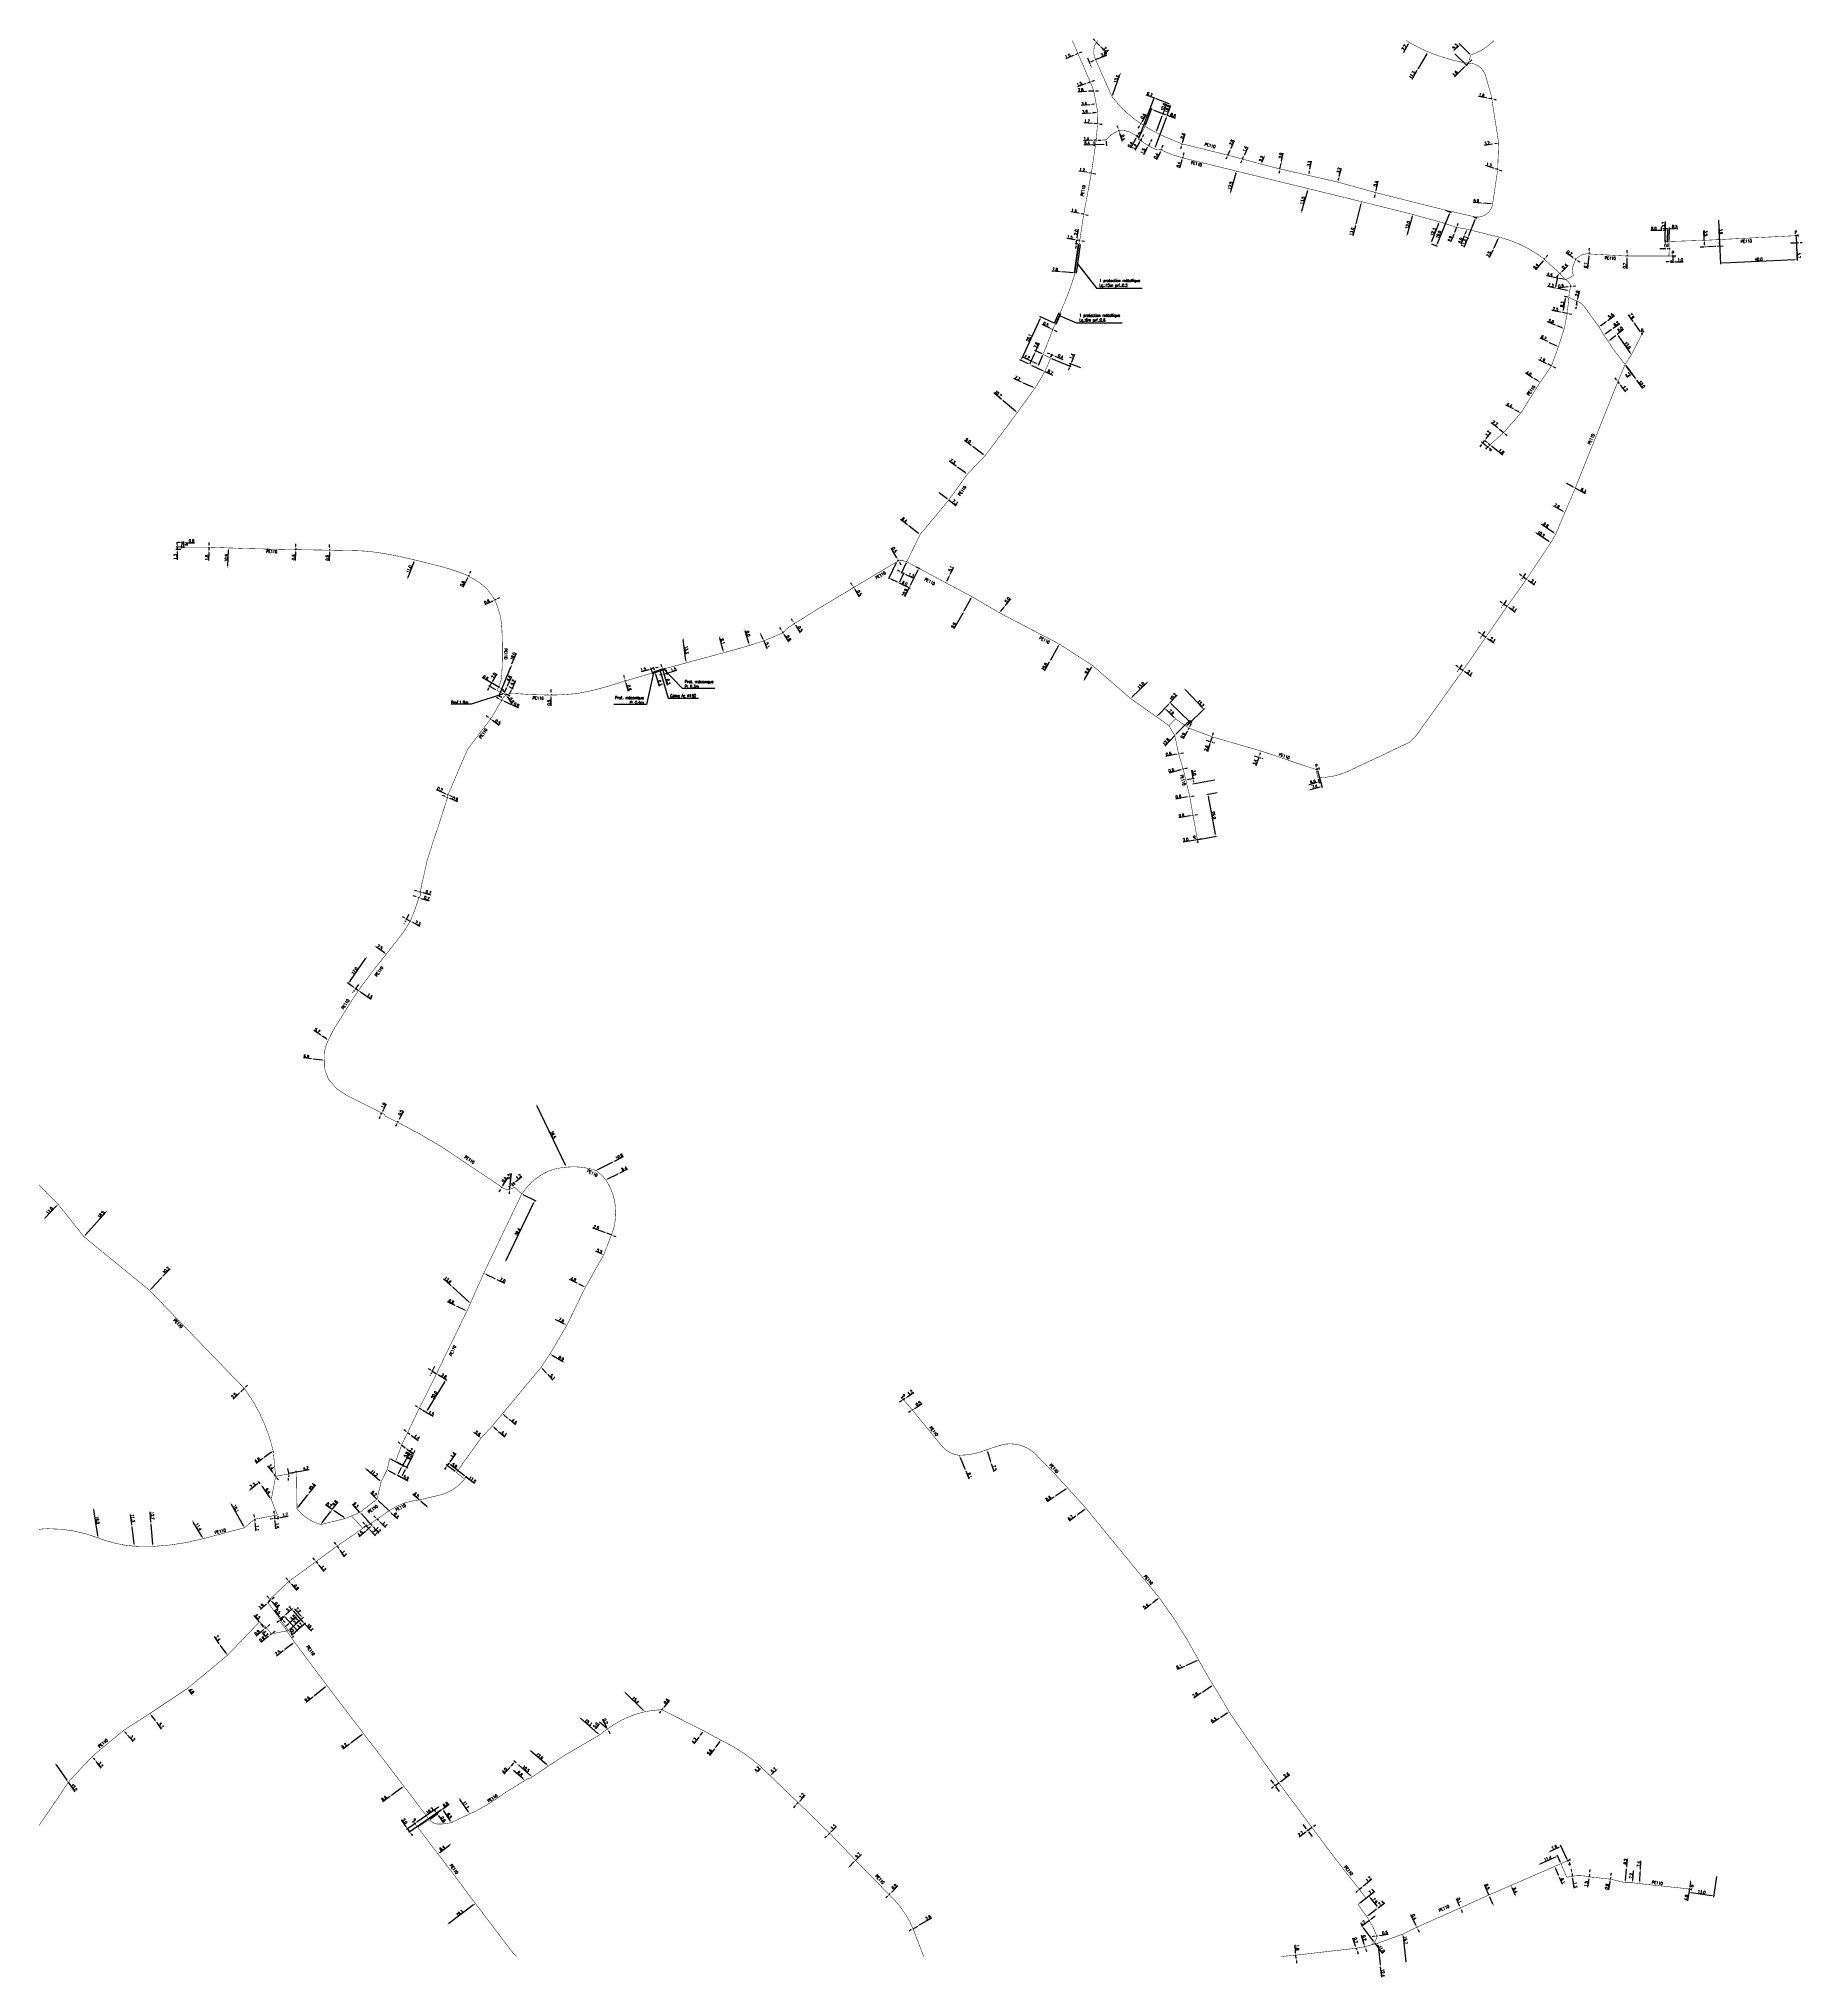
# Model space of a CAD drawing. Header units: millimetres. Extents: x 183000 to 183920, y 151989 to 153001.
import ezdxf
from ezdxf.enums import TextEntityAlignment as Align

# ---------------------------------------------------------------- set-up
doc = ezdxf.new("R2010")
doc.units = ezdxf.units.MM
doc.header["$MEASUREMENT"] = 0
doc.header["$PDMODE"] = 34
doc.linetypes.add('CENTER', pattern=[50.8, 31.75, -6.35, 6.35, -6.35])
doc.linetypes.add('L_100_PE', pattern=[14, 10, -1.5, 1, -1.5])
doc.layers.get('0').update_dxf_attribs({"linetype": 'CONTINUOUS'})
doc.layers.get('DEFPOINTS').update_dxf_attribs({"linetype": 'CONTINUOUS'})
for name, color, linetype in [('L_140', 3, 'CONTINUOUS'), ('L_300', 7, 'CONTINUOUS'), ('L_340', 7, 'CONTINUOUS'), ('L_400', 7, 'CONTINUOUS'), ('L_420', 7, 'CONTINUOUS')]:
    doc.layers.add(name, color=color, linetype=linetype)
doc.styles.add('G_ROMANS', font='ROMANS.SHX', dxfattribs={"width": 0.75})
doc.styles.get("Standard").update_dxf_attribs({"font": 'romans.shx', "width": 0.85})
doc.dimstyles.get("Standard").update_dxf_attribs({"dimtxt": 1.5, "dimasz": 1.2, "dimexe": 0.625, "dimexo": 0.625, "dimgap": 0.25, "dimtad": 1, "dimdec": 1, "dimzin": 0, "dimdsep": 46, "dimtxsty": 'Standard', "dimcen": -0.5, "dimadec": 0, "dimazin": 0, "dimtfac": 1, "dimtdec": 1, "dimtmove": 0, "dimatfit": 3, "dimfxl": 1, "dimtolj": 1, "dimtzin": 0, "dimarcsym": 0})

# ---------------------------------------------------------------- blocks, each defined once
blk = doc.blocks.new('L_340_14')
at = {"color": 0, "linetype": 'Continuous', "flags": 128}
blk.add_lwpolyline([(-2.5, 2.5), (-0.75, 2.5)], dxfattribs=at)
at = {"color": 0, "linetype": 'Continuous'}
blk.add_circle((0, 2.5), 0.75, dxfattribs=at)
at = {"color": 0, "linetype": 'Continuous', "style": 'G_ROMANS', "width": 0.75, "flags": 3}
for tag, p in [('DEF_LEG', (0, -10)), ('DEF_COUP', (0, -12.5)), ('DEF_TYPE', (0, -15))]:
    blk.add_attdef(tag, text='', height=1.2, dxfattribs=at).set_placement(p, align=Align.MIDDLE)
blk = doc.blocks.new('L_340_07')
at = {"color": 0, "linetype": 'Continuous', "const_width": 0.25, "flags": 128}
blk.add_lwpolyline([(0, 0), (1.2, 0)], dxfattribs=at)
at = {"color": 0, "linetype": 'Continuous', "flags": 128}
blk.add_lwpolyline([(1.2, -0.5), (1.2, 0.5)], dxfattribs=at)
at = {"color": 0, "linetype": 'Continuous', "width": 0.75, "flags": 3}
for tag, p in [('DEF_COUP', (0.7, -6)), ('DEF_TYPE', (0.7, -8.5)), ('DEF_LEG', (0.7, -3.5))]:
    blk.add_attdef(tag, text='', height=1.2, dxfattribs=at).set_placement(p, align=Align.MIDDLE)
blk = doc.blocks.new('L_300_12')
at = {"color": 0, "linetype": 'Continuous', "const_width": 0.497, "flags": 128}
blk.add_lwpolyline([(-0.3, 0, 1), (0.3, 0, 1)], format="xyb", close=True, dxfattribs=at)
at = {"color": 0, "linetype": 'Continuous', "style": 'G_ROMANS', "width": 0.75}
blk.add_text('P', height=1.5, dxfattribs=at).set_placement((0, 1.8), align=Align.MIDDLE)
at = {"color": 0, "linetype": 'Continuous', "style": 'G_ROMANS', "width": 0.75, "flags": 3}
for tag, p in [('DEF_COUP', (0, -7.5)), ('DEF_TYPE', (0, -10)), ('DEF_LEG', (0, -5))]:
    blk.add_attdef(tag, text='', height=1.2, dxfattribs=at).set_placement(p, align=Align.MIDDLE)
blk = doc.blocks.new('*D3')
at = {"layer": 'DEFPOINTS', "color": 0, "linetype": 'Continuous'}
for p in [(183252.1, 152398), (183258.9, 152394.7), (183243.4, 152362.4)]:
    blk.add_point(p, dxfattribs=at)
at = {"layer": 'L_140', "color": 0, "linetype": 'Continuous', "lineweight": -2}
for p, q in [((183243.9, 152363.5), (183258.4, 152393.6)), ((183252.6, 152397.7), (183259.4, 152394.4))]:
    blk.add_line(p, q, dxfattribs=at)
at = {"layer": 'L_140', "color": 0, "linetype": 'Continuous'}
for points in [[(183258.2, 152393.7), (183258.5, 152393.5), (183258.9, 152394.7)], [(183243.7, 152363.6), (183244.1, 152363.4), (183243.4, 152362.4)]]:
    blk.add_solid(points, dxfattribs=at)
at = {"layer": 'L_140', "color": 0, "linetype": 'Continuous', "insert": (183249.9, 152378.2), "char_height": 1.5, "attachment_point": 5, "rotation": 64.3131}
blk.add_mtext('\\A1;39.4', dxfattribs=at)
blk = doc.blocks.new('*D4')
at = {"layer": 'DEFPOINTS', "color": 0, "linetype": 'Continuous'}
for p in [(183072.2, 152734.4), (183074.6, 152734.3), (183075.6, 152735.6)]:
    blk.add_point(p, dxfattribs=at)
at = {"layer": 'L_340', "color": 0, "linetype": 'Continuous', "lineweight": -2}
for p, q in [((183074, 152734.3), (183071.5, 152734.4)), ((183074.9, 152735.6), (183071.6, 152735.7)), ((183072.1, 152733.2), (183072.1, 152729)), ((183072.2, 152736.9), (183072.2, 152738.1)), ((183072.2, 152735.7), (183072.2, 152734.4))]:
    blk.add_line(p, q, dxfattribs=at)
at = {"layer": 'L_340', "color": 0, "linetype": 'Continuous'}
for points in [[(183071.9, 152733.2), (183072.3, 152733.2), (183072.2, 152734.4)], [(183072, 152736.9), (183072.4, 152736.8), (183072.2, 152735.7)]]:
    blk.add_solid(points, dxfattribs=at)
at = {"layer": 'L_340', "color": 0, "linetype": 'Continuous', "insert": (183071.1, 152730.5), "char_height": 1.5, "attachment_point": 5, "rotation": 88.9837}
blk.add_mtext('\\A1;1.3', dxfattribs=at)
blk = doc.blocks.new('*D5')
at = {"layer": 'DEFPOINTS', "color": 0, "linetype": 'Continuous'}
for p in [(183074.6, 152734.3), (183075.6, 152737.9), (183075.6, 152735.6)]:
    blk.add_point(p, dxfattribs=at)
at = {"layer": 'L_300', "color": 0, "linetype": 'Continuous', "lineweight": -2}
for p, q in [((183073.5, 152738), (183072.3, 152738)), ((183074.6, 152735), (183074.7, 152738.6)), ((183074.7, 152737.9), (183075.6, 152737.9)), ((183075.6, 152736.2), (183075.6, 152738.5)), ((183076.8, 152737.9), (183081.1, 152737.8))]:
    blk.add_line(p, q, dxfattribs=at)
at = {"layer": 'L_300', "color": 0, "linetype": 'Continuous'}
for points in [[(183073.5, 152738.2), (183073.5, 152737.8), (183074.7, 152737.9)], [(183076.8, 152738.1), (183076.8, 152737.7), (183075.6, 152737.9)]]:
    blk.add_solid(points, dxfattribs=at)
at = {"layer": 'L_300', "color": 0, "linetype": 'Continuous', "insert": (183079.6, 152738.9), "char_height": 1.5, "attachment_point": 5, "rotation": 358.9837}
blk.add_mtext('\\A1;0.9', dxfattribs=at)
blk = doc.blocks.new('*D6')
at = {"layer": 'DEFPOINTS', "color": 0, "linetype": 'Continuous'}
for p in [(183088.7, 152735.6), (183088.7, 152734), (183088.7, 152734)]:
    blk.add_point(p, dxfattribs=at)
at = {"layer": 'L_140', "color": 0, "linetype": 'Continuous', "lineweight": -2}
for p, q in [((183088.7, 152732.8), (183088.5, 152728.6)), ((183088.7, 152735.6), (183088.7, 152734)), ((183088.8, 152736.8), (183088.8, 152738))]:
    blk.add_line(p, q, dxfattribs=at)
at = {"layer": 'L_140', "color": 0, "linetype": 'Continuous'}
for points in [[(183088.5, 152732.8), (183088.9, 152732.8), (183088.7, 152734)], [(183088.6, 152736.8), (183089, 152736.8), (183088.7, 152735.6)]]:
    blk.add_solid(points, dxfattribs=at)
at = {"layer": 'L_140', "color": 0, "linetype": 'Continuous', "insert": (183087.6, 152730.1), "char_height": 1.5, "attachment_point": 5, "rotation": 88.3354}
blk.add_mtext('\\A1;1.6', dxfattribs=at)
blk = doc.blocks.new('*D7')
at = {"layer": 'DEFPOINTS', "color": 0, "linetype": 'Continuous'}
for p in [(183099, 152735.2), (183099, 152735.2), (183098.6, 152724.6)]:
    blk.add_point(p, dxfattribs=at)
at = {"layer": 'L_140', "color": 0, "linetype": 'Continuous', "lineweight": -2}
for p, q in [((183098.6, 152725.8), (183099, 152734)), ((183099.7, 152735.2), (183099.7, 152735.2)), ((183099.2, 152724.5), (183099.2, 152724.5))]:
    blk.add_line(p, q, dxfattribs=at)
at = {"layer": 'L_140', "color": 0, "linetype": 'Continuous'}
for points in [[(183098.8, 152734), (183099.2, 152734), (183099, 152735.2)], [(183098.4, 152725.8), (183098.8, 152725.8), (183098.6, 152724.6)]]:
    blk.add_solid(points, dxfattribs=at)
at = {"layer": 'L_140', "color": 0, "linetype": 'Continuous', "insert": (183097.8, 152729.9), "char_height": 1.5, "attachment_point": 5, "rotation": 87.5629}
blk.add_mtext('\\A1;10.9', dxfattribs=at)
blk = doc.blocks.new('*D8')
at = {"layer": 'DEFPOINTS', "color": 0, "linetype": 'Continuous'}
for p in [(183133.9, 152734.3), (183133.9, 152734.3), (183134, 152734.9)]:
    blk.add_point(p, dxfattribs=at)
at = {"layer": 'L_140', "color": 0, "linetype": 'Continuous', "lineweight": -2}
for p, q in [((183133.9, 152733.1), (183133.8, 152728.7)), ((183134, 152734.9), (183133.9, 152734.3)), ((183134, 152736.1), (183134, 152737.3)), ((183134.6, 152734.9), (183134.6, 152734.9))]:
    blk.add_line(p, q, dxfattribs=at)
at = {"layer": 'L_140', "color": 0, "linetype": 'Continuous'}
for points in [[(183133.7, 152733.1), (183134.1, 152733.1), (183133.9, 152734.3)], [(183133.8, 152736.1), (183134.2, 152736.1), (183134, 152734.9)]]:
    blk.add_solid(points, dxfattribs=at)
at = {"layer": 'L_140', "color": 0, "linetype": 'Continuous', "insert": (183132.9, 152730.3), "char_height": 1.5, "attachment_point": 5, "rotation": 88.8604}
blk.add_mtext('\\A1;0.6', dxfattribs=at)
blk = doc.blocks.new('*D9')
at = {"layer": 'DEFPOINTS', "color": 0, "linetype": 'Continuous'}
for p in [(183151.6, 152734.6), (183151.6, 152734), (183151.6, 152734)]:
    blk.add_point(p, dxfattribs=at)
at = {"layer": 'L_140', "color": 0, "linetype": 'Continuous', "lineweight": -2}
for p, q in [((183151.6, 152732.8), (183151.5, 152728.4)), ((183151.6, 152735.8), (183151.6, 152737)), ((183151.6, 152734.6), (183151.6, 152734))]:
    blk.add_line(p, q, dxfattribs=at)
at = {"layer": 'L_140', "color": 0, "linetype": 'Continuous'}
for points in [[(183151.4, 152735.8), (183151.8, 152735.8), (183151.6, 152734.6)], [(183151.4, 152732.8), (183151.8, 152732.8), (183151.6, 152734)]]:
    blk.add_solid(points, dxfattribs=at)
at = {"layer": 'L_140', "color": 0, "linetype": 'Continuous', "insert": (183150.5, 152730), "char_height": 1.5, "attachment_point": 5, "rotation": 89.076}
blk.add_mtext('\\A1;0.6', dxfattribs=at)
blk = doc.blocks.new('*D10')
at = {"layer": 'DEFPOINTS', "color": 0, "linetype": 'Continuous'}
for p in [(183196, 152728.9), (183192.2, 152718.6), (183192.2, 152718.6)]:
    blk.add_point(p, dxfattribs=at)
at = {"layer": 'L_140', "color": 0, "linetype": 'Continuous', "lineweight": -2}
for p, q in [((183195.6, 152727.8), (183192.6, 152719.8)), ((183191.6, 152718.9), (183191.6, 152718.9))]:
    blk.add_line(p, q, dxfattribs=at)
at = {"layer": 'L_140', "color": 0, "linetype": 'Continuous'}
for points in [[(183195.4, 152727.9), (183195.8, 152727.8), (183196, 152728.9)], [(183192.4, 152719.8), (183192.8, 152719.7), (183192.2, 152718.6)]]:
    blk.add_solid(points, dxfattribs=at)
at = {"layer": 'L_140', "color": 0, "linetype": 'Continuous', "insert": (183193.2, 152724.1), "char_height": 1.5, "attachment_point": 5, "rotation": 69.6374}
blk.add_mtext('\\A1;11.0', dxfattribs=at)
blk = doc.blocks.new('*D11')
at = {"layer": 'DEFPOINTS', "color": 0, "linetype": 'Continuous'}
for p in [(183224.2, 152720.4), (183224.4, 152721), (183224.4, 152721)]:
    blk.add_point(p, dxfattribs=at)
at = {"layer": 'L_140', "color": 0, "linetype": 'Continuous', "lineweight": -2}
for p, q in [((183225, 152722.1), (183225.5, 152723.2)), ((183223.6, 152719.4), (183221.3, 152714.6)), ((183223.6, 152720.7), (183223.6, 152720.7)), ((183224.4, 152721), (183224.2, 152720.4))]:
    blk.add_line(p, q, dxfattribs=at)
at = {"layer": 'L_140', "color": 0, "linetype": 'Continuous'}
for points in [[(183224.8, 152722.2), (183225.1, 152722), (183224.4, 152721)], [(183223.5, 152719.5), (183223.8, 152719.3), (183224.2, 152720.4)]]:
    blk.add_solid(points, dxfattribs=at)
at = {"layer": 'L_140', "color": 0, "linetype": 'Continuous', "insert": (183221.1, 152716.5), "char_height": 1.5, "attachment_point": 5, "rotation": 63.7578}
blk.add_mtext('\\A1;0.6', dxfattribs=at)
blk = doc.blocks.new('*D12')
at = {"layer": 'DEFPOINTS', "color": 0, "linetype": 'Continuous'}
for p in [(183237.8, 152707.9), (183238.4, 152708.2), (183238.4, 152708.2)]:
    blk.add_point(p, dxfattribs=at)
at = {"layer": 'L_140', "color": 0, "linetype": 'Continuous', "lineweight": -2}
for p, q in [((183236.8, 152707.4), (183232.8, 152705.5)), ((183238.4, 152708.2), (183237.8, 152707.9)), ((183238.1, 152708.8), (183238.1, 152708.8)), ((183239.4, 152708.7), (183240.5, 152709.3))]:
    blk.add_line(p, q, dxfattribs=at)
at = {"layer": 'L_140', "color": 0, "linetype": 'Continuous'}
for points in [[(183236.7, 152707.6), (183236.8, 152707.2), (183237.8, 152707.9)], [(183239.4, 152708.9), (183239.5, 152708.6), (183238.4, 152708.2)]]:
    blk.add_solid(points, dxfattribs=at)
at = {"layer": 'L_140', "color": 0, "linetype": 'Continuous', "insert": (183233.8, 152707.1), "char_height": 1.5, "attachment_point": 5, "rotation": 26.2775}
blk.add_mtext('\\A1;0.6', dxfattribs=at)
blk = doc.blocks.new('*D13')
at = {"layer": 'DEFPOINTS', "color": 0, "linetype": 'Continuous'}
for p in [(183239.9, 152662.6), (183239.9, 152662.6), (183240.4, 152662.3)]:
    blk.add_point(p, dxfattribs=at)
at = {"layer": 'L_140', "color": 0, "linetype": 'Continuous', "lineweight": -2}
for p, q in [((183238.9, 152663.2), (183231.3, 152667.5)), ((183240.4, 152662.3), (183239.9, 152662.6)), ((183241.5, 152661.7), (183242.5, 152661.1))]:
    blk.add_line(p, q, dxfattribs=at)
at = {"layer": 'L_140', "color": 0, "linetype": 'Continuous'}
for points in [[(183239, 152663.3), (183238.8, 152663), (183239.9, 152662.6)], [(183241.6, 152661.9), (183241.4, 152661.5), (183240.4, 152662.3)]]:
    blk.add_solid(points, dxfattribs=at)
at = {"layer": 'L_140', "color": 0, "linetype": 'Continuous', "insert": (183233.2, 152667.5), "char_height": 1.5, "attachment_point": 5, "rotation": 330.264}
blk.add_mtext('\\A1;0.6', dxfattribs=at)
blk = doc.blocks.new('*D14')
at = {"layer": 'DEFPOINTS', "color": 0, "linetype": 'Continuous'}
for p in [(183235.3, 152662.9), (183240.9, 152662), (183238.9, 152660.8)]:
    blk.add_point(p, dxfattribs=at)
at = {"layer": 'L_140', "color": 0, "linetype": 'Continuous', "lineweight": -2}
for p, q in [((183234.7, 152661.9), (183234.1, 152660.8)), ((183238.4, 152661.1), (183234.8, 152663.2)), ((183235.3, 152662.9), (183236.3, 152664.6)), ((183240.3, 152662.3), (183235.8, 152664.9)), ((183236.9, 152665.7), (183239.1, 152669.5))]:
    blk.add_line(p, q, dxfattribs=at)
at = {"layer": 'L_140', "color": 0, "linetype": 'Continuous'}
for points in [[(183234.5, 152662), (183234.9, 152661.8), (183235.3, 152662.9)], [(183236.7, 152665.8), (183237.1, 152665.6), (183236.3, 152664.6)]]:
    blk.add_solid(points, dxfattribs=at)
at = {"layer": 'L_140', "color": 0, "linetype": 'Continuous', "insert": (183237.4, 152668.6), "char_height": 1.5, "attachment_point": 5, "rotation": 60.2738}
blk.add_mtext('\\A1;2.0', dxfattribs=at)
blk = doc.blocks.new('*D15')
at = {"layer": 'DEFPOINTS', "color": 0, "linetype": 'Continuous'}
for p in [(183244.6, 152663.2), (183242.7, 152659), (183242.7, 152659)]:
    blk.add_point(p, dxfattribs=at)
at = {"layer": 'L_140', "color": 0, "linetype": 'Continuous', "lineweight": -2}
for p, q in [((183243.2, 152660.1), (183244.1, 152662.1)), ((183244.6, 152663.2), (183246.9, 152668.1))]:
    blk.add_line(p, q, dxfattribs=at)
at = {"layer": 'L_140', "color": 0, "linetype": 'Continuous'}
for points in [[(183243.9, 152662.2), (183244.3, 152662), (183244.6, 152663.2)], [(183243, 152660.2), (183243.3, 152660), (183242.7, 152659)]]:
    blk.add_solid(points, dxfattribs=at)
at = {"layer": 'L_140', "color": 0, "linetype": 'Continuous', "insert": (183245.4, 152667.1), "char_height": 1.5, "attachment_point": 5, "rotation": 64.821}
blk.add_mtext('\\A1;4.6', dxfattribs=at)
blk = doc.blocks.new('*D16')
at = {"layer": 'DEFPOINTS', "color": 0, "linetype": 'Continuous'}
for p in [(183244.6, 152663.2), (183243.5, 152659), (183245.3, 152658.2)]:
    blk.add_point(p, dxfattribs=at)
at = {"layer": 'L_140', "color": 0, "linetype": 'Continuous', "lineweight": -2}
for p, q in [((183245.2, 152662.9), (183247.6, 152661.7)), ((183247.1, 152662), (183248.9, 152666)), ((183244.1, 152658.8), (183245.8, 152657.9)), ((183245.8, 152659.3), (183246.6, 152660.9))]:
    blk.add_line(p, q, dxfattribs=at)
at = {"layer": 'L_140', "color": 0, "linetype": 'Continuous'}
for points in [[(183246.4, 152661), (183246.7, 152660.8), (183247.1, 152662)], [(183245.6, 152659.4), (183246, 152659.2), (183245.3, 152658.2)]]:
    blk.add_solid(points, dxfattribs=at)
at = {"layer": 'L_140', "color": 0, "linetype": 'Continuous', "insert": (183247.3, 152665), "char_height": 1.5, "attachment_point": 5, "rotation": 64.821}
blk.add_mtext('\\A1;4.2', dxfattribs=at)
blk = doc.blocks.new('*D17')
at = {"layer": 'DEFPOINTS', "color": 0, "linetype": 'Continuous'}
for p in [(183243.5, 152659), (183243.8, 152658.5), (183243.8, 152658.5)]:
    blk.add_point(p, dxfattribs=at)
at = {"layer": 'L_140', "color": 0, "linetype": 'Continuous', "lineweight": -2}
for p, q in [((183242.9, 152660), (183242.2, 152661.1)), ((183243, 152658.7), (183243, 152658.7)), ((183243.3, 152658.2), (183243.3, 152658.2)), ((183243.5, 152659), (183243.8, 152658.5)), ((183244.5, 152657.5), (183246.8, 152653.8))]:
    blk.add_line(p, q, dxfattribs=at)
at = {"layer": 'L_140', "color": 0, "linetype": 'Continuous'}
for points in [[(183243.1, 152660.2), (183242.7, 152659.9), (183243.5, 152659)], [(183244.7, 152657.6), (183244.3, 152657.4), (183243.8, 152658.5)]]:
    blk.add_solid(points, dxfattribs=at)
at = {"layer": 'L_140', "color": 0, "linetype": 'Continuous', "insert": (183246.8, 152655.7), "char_height": 1.5, "attachment_point": 5, "rotation": 302.4266}
blk.add_mtext('\\A1;0.6', dxfattribs=at)
blk = doc.blocks.new('*D18')
at = {"layer": 'DEFPOINTS', "color": 0, "linetype": 'Continuous'}
for p in [(183267.3, 152658.9), (183267.3, 152658.4), (183267.3, 152658.4)]:
    blk.add_point(p, dxfattribs=at)
at = {"layer": 'L_140', "color": 0, "linetype": 'Continuous', "lineweight": -2}
for p, q in [((183267.3, 152660.1), (183267.3, 152661.3)), ((183267.2, 152657.2), (183267.2, 152652.8)), ((183267.3, 152658.9), (183267.3, 152658.4)), ((183267.9, 152658.9), (183267.9, 152658.9))]:
    blk.add_line(p, q, dxfattribs=at)
at = {"layer": 'L_140', "color": 0, "linetype": 'Continuous'}
for points in [[(183267, 152657.2), (183267.4, 152657.2), (183267.3, 152658.4)], [(183267.1, 152660.1), (183267.5, 152660.1), (183267.3, 152658.9)]]:
    blk.add_solid(points, dxfattribs=at)
at = {"layer": 'L_140', "color": 0, "linetype": 'Continuous', "insert": (183266.2, 152654.4), "char_height": 1.5, "attachment_point": 5, "rotation": 89.5978}
blk.add_mtext('\\A1;0.5', dxfattribs=at)
blk = doc.blocks.new('*D19')
at = {"layer": 'DEFPOINTS', "color": 0, "linetype": 'Continuous'}
for p in [(183305.9, 152666.3), (183306.1, 152665.7), (183306.1, 152665.7)]:
    blk.add_point(p, dxfattribs=at)
at = {"layer": 'L_140', "color": 0, "linetype": 'Continuous', "lineweight": -2}
for p, q in [((183305.6, 152667.5), (183305.3, 152668.6)), ((183305.9, 152666.3), (183306.1, 152665.7)), ((183306.4, 152664.6), (183307.6, 152660.4))]:
    blk.add_line(p, q, dxfattribs=at)
at = {"layer": 'L_140', "color": 0, "linetype": 'Continuous'}
for points in [[(183305.8, 152667.5), (183305.4, 152667.4), (183305.9, 152666.3)], [(183306.6, 152664.6), (183306.2, 152664.5), (183306.1, 152665.7)]]:
    blk.add_solid(points, dxfattribs=at)
at = {"layer": 'L_140', "color": 0, "linetype": 'Continuous', "insert": (183308.1, 152662.2), "char_height": 1.5, "attachment_point": 5, "rotation": 285.6581}
blk.add_mtext('\\A1;0.6', dxfattribs=at)
blk = doc.blocks.new('*D20')
at = {"layer": 'DEFPOINTS', "color": 0, "linetype": 'Continuous'}
for p in [(183321.5, 152670.7), (183321.6, 152670.4), (183321.6, 152670.4)]:
    blk.add_point(p, dxfattribs=at)
at = {"layer": 'L_420', "color": 0, "linetype": 'Continuous', "lineweight": -2}
for p, q in [((183321.2, 152671.9), (183320.8, 152673)), ((183321.5, 152670.7), (183321.6, 152670.4)), ((183321.9, 152669.3), (183323.7, 152663)), ((183322.1, 152670.9), (183322.1, 152670.9))]:
    blk.add_line(p, q, dxfattribs=at)
at = {"layer": 'L_420', "color": 0, "linetype": 'Continuous'}
for points in [[(183321.3, 152671.9), (183321, 152671.8), (183321.5, 152670.7)], [(183322.1, 152669.3), (183321.7, 152669.2), (183321.6, 152670.4)]]:
    blk.add_solid(points, dxfattribs=at)
at = {"layer": 'L_420', "color": 0, "linetype": 'Continuous', "insert": (183324.2, 152664.8), "char_height": 1.5, "attachment_point": 5, "rotation": 286.0489}
blk.add_mtext('\\A1;0.3', dxfattribs=at)
blk = doc.blocks.new('*D21')
at = {"layer": 'DEFPOINTS', "color": 0, "linetype": 'Continuous'}
for p in [(183319.6, 152672), (183320.1, 152669.9), (183321.5, 152670.7)]:
    blk.add_point(p, dxfattribs=at)
at = {"layer": 'L_420', "color": 0, "linetype": 'Continuous', "lineweight": -2}
for p, q in [((183318.4, 152671.6), (183314.4, 152670.5)), ((183320, 152670.5), (183319.4, 152672.6)), ((183321, 152672.4), (183319.6, 152672)), ((183321.3, 152671.3), (183320.8, 152673)), ((183322.2, 152672.7), (183323.3, 152673))]:
    blk.add_line(p, q, dxfattribs=at)
at = {"layer": 'L_420', "color": 0, "linetype": 'Continuous'}
for points in [[(183318.4, 152671.8), (183318.5, 152671.4), (183319.6, 152672)], [(183322.1, 152672.9), (183322.2, 152672.5), (183321, 152672.4)]]:
    blk.add_solid(points, dxfattribs=at)
at = {"layer": 'L_420', "color": 0, "linetype": 'Continuous', "insert": (183315.5, 152671.8), "char_height": 1.5, "attachment_point": 5, "rotation": 16.0489}
blk.add_mtext('\\A1;1.5', dxfattribs=at)
blk = doc.blocks.new('*D22')
at = {"layer": 'DEFPOINTS', "color": 0, "linetype": 'Continuous'}
for p in [(183325.5, 152672.1), (183327, 152672.3), (183327.7, 152669.8)]:
    blk.add_point(p, dxfattribs=at)
at = {"layer": 'L_420', "color": 0, "linetype": 'Continuous', "lineweight": -2}
for p, q in [((183325.7, 152671.5), (183326.4, 152668.8)), ((183327.2, 152671.7), (183327.9, 152669.2)), ((183328.9, 152670.1), (183332.9, 152671.3)), ((183325.1, 152669), (183324, 152668.7)), ((183326.3, 152669.4), (183327.7, 152669.8))]:
    blk.add_line(p, q, dxfattribs=at)
at = {"layer": 'L_420', "color": 0, "linetype": 'Continuous'}
for points in [[(183325.1, 152669.2), (183325.2, 152668.9), (183326.3, 152669.4)], [(183328.8, 152670.3), (183328.9, 152669.9), (183327.7, 152669.8)]]:
    blk.add_solid(points, dxfattribs=at)
at = {"layer": 'L_420', "color": 0, "linetype": 'Continuous', "insert": (183331.2, 152671.8), "char_height": 1.5, "attachment_point": 5, "rotation": 16.0489}
blk.add_mtext('\\A1;1.5', dxfattribs=at)
blk = doc.blocks.new('*D23')
at = {"layer": 'DEFPOINTS', "color": 0, "linetype": 'Continuous'}
for p in [(183325.5, 152672.1), (183325.6, 152671.8), (183325.6, 152671.8)]:
    blk.add_point(p, dxfattribs=at)
at = {"layer": 'L_420', "color": 0, "linetype": 'Continuous', "lineweight": -2}
for p, q in [((183325.2, 152673.2), (183324.8, 152674.4)), ((183324.9, 152671.9), (183324.9, 152671.9)), ((183325.5, 152672.1), (183325.6, 152671.8)), ((183325.9, 152670.6), (183327.9, 152663.6))]:
    blk.add_line(p, q, dxfattribs=at)
at = {"layer": 'L_420', "color": 0, "linetype": 'Continuous'}
for points in [[(183325.3, 152673.3), (183325, 152673.2), (183325.5, 152672.1)], [(183326.1, 152670.7), (183325.7, 152670.6), (183325.6, 152671.8)]]:
    blk.add_solid(points, dxfattribs=at)
at = {"layer": 'L_420', "color": 0, "linetype": 'Continuous', "insert": (183328.5, 152665.4), "char_height": 1.5, "attachment_point": 5, "rotation": 286.0489}
blk.add_mtext('\\A1;0.3', dxfattribs=at)
blk = doc.blocks.new('*D24')
at = {"layer": 'DEFPOINTS', "color": 0, "linetype": 'Continuous'}
for p in [(183336.2, 152688.4), (183336.2, 152688.4), (183337.9, 152675.2)]:
    blk.add_point(p, dxfattribs=at)
at = {"layer": 'L_140', "color": 0, "linetype": 'Continuous', "lineweight": -2}
for p, q in [((183335.6, 152688.4), (183335.6, 152688.4)), ((183337.7, 152676.4), (183336.3, 152687.3))]:
    blk.add_line(p, q, dxfattribs=at)
at = {"layer": 'L_140', "color": 0, "linetype": 'Continuous'}
for points in [[(183336.5, 152687.3), (183336.1, 152687.2), (183336.2, 152688.4)], [(183337.9, 152676.4), (183337.5, 152676.4), (183337.9, 152675.2)]]:
    blk.add_solid(points, dxfattribs=at)
at = {"layer": 'L_140', "color": 0, "linetype": 'Continuous', "insert": (183338, 152682), "char_height": 1.5, "attachment_point": 5, "rotation": 277.2125}
blk.add_mtext('\\A1;13.3', dxfattribs=at)
blk = doc.blocks.new('*D25')
at = {"layer": 'DEFPOINTS', "color": 0, "linetype": 'Continuous'}
for p in [(183355.1, 152689.3), (183355.1, 152689.3), (183357.5, 152680.5)]:
    blk.add_point(p, dxfattribs=at)
at = {"layer": 'L_140', "color": 0, "linetype": 'Continuous', "lineweight": -2}
for p, q in [((183357.1, 152681.6), (183355.4, 152688.1)), ((183355.7, 152689.4), (183355.7, 152689.4)), ((183358.1, 152680.6), (183358.1, 152680.6))]:
    blk.add_line(p, q, dxfattribs=at)
at = {"layer": 'L_140', "color": 0, "linetype": 'Continuous'}
for points in [[(183355.6, 152688.2), (183355.2, 152688.1), (183355.1, 152689.3)], [(183357.3, 152681.7), (183356.9, 152681.6), (183357.5, 152680.5)]]:
    blk.add_solid(points, dxfattribs=at)
at = {"layer": 'L_140', "color": 0, "linetype": 'Continuous', "insert": (183356.9, 152686.4), "char_height": 1.5, "attachment_point": 5, "rotation": 285.2295}
blk.add_mtext('\\A1;9.1', dxfattribs=at)
blk = doc.blocks.new('*D26')
at = {"layer": 'DEFPOINTS', "color": 0, "linetype": 'Continuous'}
for p in [(183368.4, 152692.9), (183368.4, 152692.9), (183370.8, 152684.2)]:
    blk.add_point(p, dxfattribs=at)
at = {"layer": 'L_140', "color": 0, "linetype": 'Continuous', "lineweight": -2}
for p, q in [((183367.8, 152692.7), (183367.8, 152692.7)), ((183370.5, 152685.4), (183368.7, 152691.7)), ((183370.2, 152684.1), (183370.2, 152684.1))]:
    blk.add_line(p, q, dxfattribs=at)
at = {"layer": 'L_140', "color": 0, "linetype": 'Continuous'}
for points in [[(183368.9, 152691.8), (183368.5, 152691.7), (183368.4, 152692.9)], [(183370.7, 152685.4), (183370.3, 152685.3), (183370.8, 152684.2)]]:
    blk.add_solid(points, dxfattribs=at)
at = {"layer": 'L_140', "color": 0, "linetype": 'Continuous', "insert": (183370.1, 152690.4), "char_height": 1.5, "attachment_point": 5, "rotation": 285.3712}
blk.add_mtext('\\A1;9.0', dxfattribs=at)
blk = doc.blocks.new('*D27')
at = {"layer": 'DEFPOINTS', "color": 0, "linetype": 'Continuous'}
for p in [(183376.2, 152691.3), (183376.2, 152691.3), (183378.3, 152686.7)]:
    blk.add_point(p, dxfattribs=at)
at = {"layer": 'L_140', "color": 0, "linetype": 'Continuous', "lineweight": -2}
for p, q in [((183376.7, 152690.2), (183377.8, 152687.8)), ((183378.3, 152686.7), (183380, 152682.7))]:
    blk.add_line(p, q, dxfattribs=at)
at = {"layer": 'L_140', "color": 0, "linetype": 'Continuous'}
for points in [[(183376.9, 152690.3), (183376.5, 152690.2), (183376.2, 152691.3)], [(183378, 152687.8), (183377.6, 152687.7), (183378.3, 152686.7)]]:
    blk.add_solid(points, dxfattribs=at)
at = {"layer": 'L_140', "color": 0, "linetype": 'Continuous', "insert": (183380.3, 152684.4), "char_height": 1.5, "attachment_point": 5, "rotation": 293.4153}
blk.add_mtext('\\A1;5.1', dxfattribs=at)
blk = doc.blocks.new('*D28')
at = {"layer": 'DEFPOINTS', "color": 0, "linetype": 'Continuous'}
for p in [(183387.9, 152691.6), (183388.4, 152690.9), (183388.4, 152690.9)]:
    blk.add_point(p, dxfattribs=at)
at = {"layer": 'L_140', "color": 0, "linetype": 'Continuous', "lineweight": -2}
for p, q in [((183387.3, 152692.7), (183386.7, 152693.7)), ((183387.9, 152691.6), (183388.4, 152690.9)), ((183389, 152689.9), (183391.3, 152686.2))]:
    blk.add_line(p, q, dxfattribs=at)
at = {"layer": 'L_140', "color": 0, "linetype": 'Continuous'}
for points in [[(183387.5, 152692.8), (183387.1, 152692.6), (183387.9, 152691.6)], [(183389.2, 152690), (183388.8, 152689.8), (183388.4, 152690.9)]]:
    blk.add_solid(points, dxfattribs=at)
at = {"layer": 'L_140', "color": 0, "linetype": 'Continuous', "insert": (183391.3, 152688.1), "char_height": 1.5, "attachment_point": 5, "rotation": 301.531}
blk.add_mtext('\\A1;0.8', dxfattribs=at)
blk = doc.blocks.new('*D29')
at = {"layer": 'DEFPOINTS', "color": 0, "linetype": 'Continuous'}
for p in [(183394.1, 152696.1), (183394.3, 152695.7), (183394.3, 152695.7)]:
    blk.add_point(p, dxfattribs=at)
at = {"layer": 'L_140', "color": 0, "linetype": 'Continuous', "lineweight": -2}
for p, q in [((183393.4, 152697.1), (183392.8, 152698.1)), ((183394.1, 152696.1), (183394.3, 152695.7)), ((183394.6, 152696.4), (183394.6, 152696.4)), ((183395, 152694.7), (183397.3, 152690.9))]:
    blk.add_line(p, q, dxfattribs=at)
at = {"layer": 'L_140', "color": 0, "linetype": 'Continuous'}
for points in [[(183393.6, 152697.2), (183393.3, 152697), (183394.1, 152696.1)], [(183395.1, 152694.8), (183394.8, 152694.5), (183394.3, 152695.7)]]:
    blk.add_solid(points, dxfattribs=at)
at = {"layer": 'L_140', "color": 0, "linetype": 'Continuous', "insert": (183397.3, 152692.8), "char_height": 1.5, "attachment_point": 5, "rotation": 301.883}
blk.add_mtext('\\A1;0.5', dxfattribs=at)
blk = doc.blocks.new('*D30')
at = {"layer": 'DEFPOINTS', "color": 0, "linetype": 'Continuous'}
for p in [(183425, 152714.9), (183425, 152714.9), (183425.3, 152714.5)]:
    blk.add_point(p, dxfattribs=at)
at = {"layer": 'L_140', "color": 0, "linetype": 'Continuous', "lineweight": -2}
for p, q in [((183424.4, 152716), (183423.8, 152717)), ((183424.5, 152714.6), (183424.5, 152714.6)), ((183425, 152714.9), (183425.3, 152714.5)), ((183425.9, 152713.5), (183428.2, 152709.7))]:
    blk.add_line(p, q, dxfattribs=at)
at = {"layer": 'L_140', "color": 0, "linetype": 'Continuous'}
for points in [[(183424.6, 152716.1), (183424.2, 152715.9), (183425, 152714.9)], [(183426.1, 152713.6), (183425.7, 152713.4), (183425.3, 152714.5)]]:
    blk.add_solid(points, dxfattribs=at)
at = {"layer": 'L_140', "color": 0, "linetype": 'Continuous', "insert": (183428.2, 152711.6), "char_height": 1.5, "attachment_point": 5, "rotation": 301.2855}
blk.add_mtext('\\A1;0.5', dxfattribs=at)
blk = doc.blocks.new('*D31')
at = {"layer": 'DEFPOINTS', "color": 0, "linetype": 'Continuous'}
for p in [(183448.4, 152728.9), (183448.7, 152728.5), (183448.7, 152728.5)]:
    blk.add_point(p, dxfattribs=at)
at = {"layer": 'L_140', "color": 0, "linetype": 'Continuous', "lineweight": -2}
for p, q in [((183447.8, 152730), (183444.8, 152735.1)), ((183448.7, 152728.5), (183448.4, 152728.9)), ((183449, 152729.3), (183449, 152729.3)), ((183449.3, 152727.5), (183449.9, 152726.4))]:
    blk.add_line(p, q, dxfattribs=at)
at = {"layer": 'L_140', "color": 0, "linetype": 'Continuous'}
for points in [[(183448, 152730.1), (183447.7, 152729.9), (183448.4, 152728.9)], [(183449.5, 152727.6), (183449.1, 152727.4), (183448.7, 152728.5)]]:
    blk.add_solid(points, dxfattribs=at)
at = {"layer": 'L_140', "color": 0, "linetype": 'Continuous', "insert": (183446.5, 152734.2), "char_height": 1.5, "attachment_point": 5, "rotation": 300.8676}
blk.add_mtext('\\A1;0.5', dxfattribs=at)
blk = doc.blocks.new('*D32')
at = {"layer": 'DEFPOINTS', "color": 0, "linetype": 'Continuous'}
for p in [(183450.2, 152722.4), (183453, 152728), (183449, 152717)]:
    blk.add_point(p, dxfattribs=at)
at = {"layer": 'L_140', "color": 0, "linetype": 'Continuous', "lineweight": -2}
for p, q in [((183449.2, 152722.9), (183448.1, 152723.5)), ((183449.3, 152717.5), (183451.7, 152722.4)), ((183452.7, 152727.4), (183450, 152721.8)), ((183450.2, 152722.4), (183451.4, 152721.8)), ((183452.5, 152721.3), (183456.2, 152719.5))]:
    blk.add_line(p, q, dxfattribs=at)
at = {"layer": 'L_140', "color": 0, "linetype": 'Continuous'}
for points in [[(183449.3, 152723.1), (183449.1, 152722.8), (183450.2, 152722.4)], [(183452.6, 152721.5), (183452.4, 152721.1), (183451.4, 152721.8)]]:
    blk.add_solid(points, dxfattribs=at)
at = {"layer": 'L_140', "color": 0, "linetype": 'Continuous', "insert": (183455.3, 152721), "char_height": 1.5, "attachment_point": 5, "rotation": 333.9118}
blk.add_mtext('\\A1;1.3', dxfattribs=at)
blk = doc.blocks.new('*D35')
at = {"layer": 'DEFPOINTS', "color": 0, "linetype": 'Continuous'}
for p in [(183457.3, 152725.6), (183459.3, 152724.6), (183452.1, 152715.5)]:
    blk.add_point(p, dxfattribs=at)
at = {"layer": 'L_140', "color": 0, "linetype": 'Continuous', "lineweight": -2}
for p, q in [((183458.7, 152723.6), (183454.7, 152715.5)), ((183457.9, 152725.3), (183459.8, 152724.4)), ((183454.2, 152714.4), (183451.8, 152709.6)), ((183452.6, 152715.2), (183454.8, 152714.1))]:
    blk.add_line(p, q, dxfattribs=at)
at = {"layer": 'L_140', "color": 0, "linetype": 'Continuous'}
for points in [[(183458.5, 152723.7), (183458.9, 152723.5), (183459.3, 152724.6)], [(183454.6, 152715.6), (183454.9, 152715.4), (183454.2, 152714.4)]]:
    blk.add_solid(points, dxfattribs=at)
at = {"layer": 'L_140', "color": 0, "linetype": 'Continuous', "insert": (183451.9, 152711.9), "char_height": 1.5, "attachment_point": 5, "rotation": 63.6751}
blk.add_mtext('\\A1;10.9', dxfattribs=at)
blk = doc.blocks.new('*D36')
at = {"layer": 'DEFPOINTS', "color": 0, "linetype": 'Continuous'}
for p in [(183447.7, 152727.9), (183443.6, 152719.6), (183449, 152717)]:
    blk.add_point(p, dxfattribs=at)
at = {"layer": 'L_140', "color": 0, "linetype": 'Continuous', "lineweight": -2}
for p, q in [((183447.4, 152727.4), (183443.4, 152719.1)), ((183444.7, 152719.1), (183448, 152717.5)), ((183449, 152717), (183452.9, 152715.1)), ((183449.3, 152717.5), (183449.3, 152717.5))]:
    blk.add_line(p, q, dxfattribs=at)
at = {"layer": 'L_140', "color": 0, "linetype": 'Continuous'}
for points in [[(183444.8, 152719.3), (183444.6, 152718.9), (183443.6, 152719.6)], [(183448, 152717.7), (183447.9, 152717.3), (183449, 152717)]]:
    blk.add_solid(points, dxfattribs=at)
at = {"layer": 'L_140', "color": 0, "linetype": 'Continuous', "insert": (183451.9, 152716.7), "char_height": 1.5, "attachment_point": 5, "rotation": 333.8133}
blk.add_mtext('\\A1;6.0', dxfattribs=at)
blk = doc.blocks.new('*D37')
at = {"layer": 'DEFPOINTS', "color": 0, "linetype": 'Continuous'}
for p in [(183246.9, 152674.6), (183240, 152658), (183242.4, 152657)]:
    blk.add_point(p, dxfattribs=at)
at = {"layer": 'L_140', "color": 0, "linetype": 'Continuous', "lineweight": -2}
for p, q in [((183240.5, 152659.1), (183246.5, 152673.5)), ((183246.9, 152674.6), (183249.3, 152680.2)), ((183241.8, 152657.2), (183239.4, 152658.2))]:
    blk.add_line(p, q, dxfattribs=at)
at = {"layer": 'L_140', "color": 0, "linetype": 'Continuous'}
for points in [[(183246.3, 152673.5), (183246.6, 152673.4), (183246.9, 152674.6)], [(183240.3, 152659.2), (183240.7, 152659), (183240, 152658)]]:
    blk.add_solid(points, dxfattribs=at)
at = {"layer": 'L_140', "color": 0, "linetype": 'Continuous', "insert": (183247.5, 152678.6), "char_height": 1.5, "attachment_point": 5, "rotation": 67.3648}
blk.add_mtext('\\A1;18.0', dxfattribs=at)
blk = doc.blocks.new('*D38')
at = {"layer": 'DEFPOINTS', "color": 0, "linetype": 'Continuous'}
for p in [(183241, 152656), (183241.8, 152655.7), (183241.8, 152655.7)]:
    blk.add_point(p, dxfattribs=at)
at = {"layer": 'L_140', "color": 0, "linetype": 'Continuous', "lineweight": -2}
for p, q in [((183239.9, 152656.5), (183238.8, 152657.1)), ((183240.7, 152655.5), (183240.7, 152655.5)), ((183241, 152656), (183241.8, 152655.7)), ((183242.9, 152655.2), (183250.3, 152651.7))]:
    blk.add_line(p, q, dxfattribs=at)
at = {"layer": 'L_140', "color": 0, "linetype": 'Continuous'}
for points in [[(183240, 152656.7), (183239.8, 152656.4), (183241, 152656)], [(183242.9, 152655.3), (183242.8, 152655), (183241.8, 152655.7)]]:
    blk.add_solid(points, dxfattribs=at)
at = {"layer": 'L_140', "color": 0, "linetype": 'Continuous', "insert": (183249.3, 152653.3), "char_height": 1.5, "attachment_point": 5, "rotation": 335.0528}
blk.add_mtext('\\A1;0.9', dxfattribs=at)
blk = doc.blocks.new('*D39')
at = {"layer": 'DEFPOINTS', "color": 0, "linetype": 'Continuous'}
for p in [(183876.7, 152906.9), (183917.2, 152898), (183917.8, 152885.7)]:
    blk.add_point(p, dxfattribs=at)
at = {"layer": 'L_300', "color": 0, "linetype": 'Continuous', "lineweight": -2}
for p, q in [((183876.8, 152906.3), (183877.8, 152883.3)), ((183917.2, 152897.4), (183917.8, 152885.1)), ((183879, 152883.9), (183916.6, 152885.7))]:
    blk.add_line(p, q, dxfattribs=at)
at = {"layer": 'L_300', "color": 0, "linetype": 'Continuous'}
for points in [[(183879, 152884.1), (183879, 152883.7), (183877.8, 152883.9)], [(183916.6, 152885.9), (183916.6, 152885.5), (183917.8, 152885.7)]]:
    blk.add_solid(points, dxfattribs=at)
at = {"layer": 'L_300', "color": 0, "linetype": 'Continuous', "insert": (183897.7, 152885.8), "char_height": 1.5, "attachment_point": 5, "rotation": 2.6347}
blk.add_mtext('\\A1;40.0', dxfattribs=at)
blk = doc.blocks.new('*D40')
at = {"layer": 'DEFPOINTS', "color": 0, "linetype": 'Continuous'}
for p in [(183917.2, 152898.1), (183917.2, 152898.1), (183917.4, 152894.4)]:
    blk.add_point(p, dxfattribs=at)
at = {"layer": 'L_300', "color": 0, "linetype": 'Continuous', "lineweight": -2}
for p, q in [((183917.2, 152896.9), (183917.3, 152895.6)), ((183917.4, 152894.4), (183917.7, 152886.2))]:
    blk.add_line(p, q, dxfattribs=at)
at = {"layer": 'L_300', "color": 0, "linetype": 'Continuous'}
for points in [[(183917.4, 152897), (183917, 152896.9), (183917.2, 152898.1)], [(183917.5, 152895.7), (183917.1, 152895.6), (183917.4, 152894.4)]]:
    blk.add_solid(points, dxfattribs=at)
at = {"layer": 'L_300', "color": 0, "linetype": 'Continuous', "insert": (183918.7, 152887.9), "char_height": 1.5, "attachment_point": 5, "rotation": 272.6347}
blk.add_mtext('\\A1;3.7', dxfattribs=at)
blk = doc.blocks.new('*D41')
at = {"layer": 'DEFPOINTS', "color": 0, "linetype": 'Continuous'}
for p in [(183877.2, 152896.1), (183877.2, 152896.1), (183877.4, 152892.6)]:
    blk.add_point(p, dxfattribs=at)
at = {"layer": 'L_140', "color": 0, "linetype": 'Continuous', "lineweight": -2}
for p, q in [((183877.2, 152896.1), (183877, 152901.9)), ((183877.3, 152893.8), (183877.3, 152894.9))]:
    blk.add_line(p, q, dxfattribs=at)
at = {"layer": 'L_140', "color": 0, "linetype": 'Continuous'}
for points in [[(183877.5, 152894.9), (183877.1, 152894.9), (183877.2, 152896.1)], [(183877.5, 152893.8), (183877.1, 152893.8), (183877.4, 152892.6)]]:
    blk.add_solid(points, dxfattribs=at)
at = {"layer": 'L_140', "color": 0, "linetype": 'Continuous', "insert": (183878, 152900.4), "char_height": 1.5, "attachment_point": 5, "rotation": 272.6347}
blk.add_mtext('\\A1;3.5', dxfattribs=at)
blk = doc.blocks.new('*D42')
at = {"layer": 'DEFPOINTS', "color": 0, "linetype": 'Continuous'}
for p in [(183869.3, 152895.7), (183869.3, 152895.7), (183869.5, 152892.2)]:
    blk.add_point(p, dxfattribs=at)
at = {"layer": 'L_140', "color": 0, "linetype": 'Continuous', "lineweight": -2}
for p, q in [((183869.3, 152895.7), (183869.1, 152900.9)), ((183869.4, 152893.4), (183869.4, 152894.5))]:
    blk.add_line(p, q, dxfattribs=at)
at = {"layer": 'L_140', "color": 0, "linetype": 'Continuous'}
for points in [[(183869.6, 152894.5), (183869.2, 152894.5), (183869.3, 152895.7)], [(183869.6, 152893.4), (183869.2, 152893.4), (183869.5, 152892.2)]]:
    blk.add_solid(points, dxfattribs=at)
at = {"layer": 'L_140', "color": 0, "linetype": 'Continuous', "insert": (183870.1, 152899.4), "char_height": 1.5, "attachment_point": 5, "rotation": 272.6347}
blk.add_mtext('\\A1;3.5', dxfattribs=at)
blk = doc.blocks.new('*D43')
at = {"layer": 'DEFPOINTS', "color": 0, "linetype": 'Continuous'}
for p in [(183848.9, 152895.1), (183848.9, 152895.1), (183848.8, 152891.4)]:
    blk.add_point(p, dxfattribs=at)
at = {"layer": 'L_300', "color": 0, "linetype": 'Continuous', "lineweight": -2}
for p, q in [((183848.9, 152895.1), (183849, 152905.5)), ((183848.8, 152892.6), (183848.9, 152893.9))]:
    blk.add_line(p, q, dxfattribs=at)
at = {"layer": 'L_300', "color": 0, "linetype": 'Continuous'}
for points in [[(183848.7, 152893.9), (183849.1, 152893.9), (183848.9, 152895.1)], [(183848.6, 152892.6), (183849, 152892.6), (183848.8, 152891.4)]]:
    blk.add_solid(points, dxfattribs=at)
at = {"layer": 'L_300', "color": 0, "linetype": 'Continuous', "insert": (183848, 152903.9), "char_height": 1.5, "attachment_point": 5, "rotation": 89.2153}
blk.add_mtext('\\A1;3.7', dxfattribs=at)
blk = doc.blocks.new('*D44')
at = {"layer": 'DEFPOINTS', "color": 0, "linetype": 'Continuous'}
for p in [(183615.6, 152607.5), (183604.7, 152582.9), (183614.1, 152584.6)]:
    blk.add_point(p, dxfattribs=at)
at = {"layer": 'L_340', "color": 0, "linetype": 'Continuous', "lineweight": -2}
for p, q in [((183615, 152607.4), (183609.6, 152606.4)), ((183610.4, 152605.4), (183613.9, 152585.8)), ((183605.3, 152583), (183614.7, 152584.7))]:
    blk.add_line(p, q, dxfattribs=at)
at = {"layer": 'L_340', "color": 0, "linetype": 'Continuous'}
for points in [[(183610.6, 152605.4), (183610.2, 152605.3), (183610.2, 152606.5)], [(183614.1, 152585.8), (183613.7, 152585.8), (183614.1, 152584.6)]]:
    blk.add_solid(points, dxfattribs=at)
at = {"layer": 'L_340', "color": 0, "linetype": 'Continuous', "insert": (183613.2, 152595.7), "char_height": 1.5, "attachment_point": 5, "rotation": 280.0796}
blk.add_mtext('\\A1;25.0', dxfattribs=at)
blk = doc.blocks.new('*D45')
at = {"layer": 'DEFPOINTS', "color": 0, "linetype": 'Continuous'}
for p in [(183598.7, 152614.2), (183603, 152612), (183614.4, 152614)]:
    blk.add_point(p, dxfattribs=at)
at = {"layer": 'L_140', "color": 0, "linetype": 'Continuous', "lineweight": -2}
for p, q in [((183599.4, 152614.4), (183603.1, 152615)), ((183602.5, 152614.9), (183601.8, 152619.2)), ((183613.8, 152613.9), (183602.4, 152611.9)), ((183602.8, 152613.1), (183602.7, 152613.7))]:
    blk.add_line(p, q, dxfattribs=at)
at = {"layer": 'L_140', "color": 0, "linetype": 'Continuous'}
for points in [[(183602.9, 152613.8), (183602.5, 152613.7), (183602.5, 152614.9)], [(183603, 152613.2), (183602.6, 152613.1), (183603, 152612)]]:
    blk.add_solid(points, dxfattribs=at)
at = {"layer": 'L_140', "color": 0, "linetype": 'Continuous', "insert": (183603, 152617.8), "char_height": 1.5, "attachment_point": 5, "rotation": 280.0796}
blk.add_mtext('\\A1;3.0', dxfattribs=at)
blk = doc.blocks.new('*D46')
at = {"layer": 'DEFPOINTS', "color": 0, "linetype": 'Continuous'}
for p in [(183597, 152619.7), (183597.3, 152619.8), (183597.3, 152619.8)]:
    blk.add_point(p, dxfattribs=at)
at = {"layer": 'L_140', "color": 0, "linetype": 'Continuous', "lineweight": -2}
for p, q in [((183595.9, 152619.3), (183589.9, 152617.6)), ((183597.3, 152619.8), (183597, 152619.7)), ((183598.5, 152620.1), (183599.6, 152620.4))]:
    blk.add_line(p, q, dxfattribs=at)
at = {"layer": 'L_140', "color": 0, "linetype": 'Continuous'}
for points in [[(183595.8, 152619.5), (183595.9, 152619.2), (183597, 152619.7)], [(183598.4, 152620.3), (183598.5, 152619.9), (183597.3, 152619.8)]]:
    blk.add_solid(points, dxfattribs=at)
at = {"layer": 'L_140', "color": 0, "linetype": 'Continuous', "insert": (183591.1, 152619), "char_height": 1.5, "attachment_point": 5, "rotation": 16.3586}
blk.add_mtext('\\A1;0.6', dxfattribs=at)
blk = doc.blocks.new('*D47')
at = {"layer": 'DEFPOINTS', "color": 0, "linetype": 'Continuous'}
for p in [(183594.9, 152627.7), (183595.2, 152627.8), (183595.2, 152627.8)]:
    blk.add_point(p, dxfattribs=at)
at = {"layer": 'L_140', "color": 0, "linetype": 'Continuous', "lineweight": -2}
for p, q in [((183593.7, 152627.5), (183588.3, 152626.3)), ((183595.2, 152627.8), (183594.9, 152627.7)), ((183596.3, 152628.1), (183597.5, 152628.3))]:
    blk.add_line(p, q, dxfattribs=at)
at = {"layer": 'L_140', "color": 0, "linetype": 'Continuous'}
for points in [[(183593.7, 152627.7), (183593.8, 152627.3), (183594.9, 152627.7)], [(183596.3, 152628.3), (183596.4, 152627.9), (183595.2, 152627.8)]]:
    blk.add_solid(points, dxfattribs=at)
at = {"layer": 'L_140', "color": 0, "linetype": 'Continuous', "insert": (183589.7, 152627.6), "char_height": 1.5, "attachment_point": 5, "rotation": 12.6785}
blk.add_mtext('\\A1;0.6', dxfattribs=at)
blk = doc.blocks.new('*D48')
at = {"layer": 'DEFPOINTS', "color": 0, "linetype": 'Continuous'}
for p in [(183600.5, 152605.4), (183600.7, 152605.4), (183600.7, 152605.4)]:
    blk.add_point(p, dxfattribs=at)
at = {"layer": 'L_140', "color": 0, "linetype": 'Continuous', "lineweight": -2}
for p, q in [((183599.3, 152605.2), (183593.4, 152604.1)), ((183600.7, 152605.4), (183600.5, 152605.4)), ((183601.9, 152605.6), (183603.1, 152605.8))]:
    blk.add_line(p, q, dxfattribs=at)
at = {"layer": 'L_140', "color": 0, "linetype": 'Continuous'}
for points in [[(183599.3, 152605.4), (183599.3, 152605), (183600.5, 152605.4)], [(183601.9, 152605.8), (183601.9, 152605.4), (183600.7, 152605.4)]]:
    blk.add_solid(points, dxfattribs=at)
at = {"layer": 'L_140', "color": 0, "linetype": 'Continuous', "insert": (183594.8, 152605.4), "char_height": 1.5, "attachment_point": 5, "rotation": 10.1921}
blk.add_mtext('\\A1;0.6', dxfattribs=at)
blk = doc.blocks.new('*D49')
at = {"layer": 'DEFPOINTS', "color": 0, "linetype": 'Continuous'}
for p in [(183602.2, 152595.6), (183602.2, 152595.6), (183602.5, 152595.6)]:
    blk.add_point(p, dxfattribs=at)
at = {"layer": 'L_140', "color": 0, "linetype": 'Continuous', "lineweight": -2}
for p, q in [((183601, 152595.4), (183595, 152594.3)), ((183602.5, 152595.6), (183602.2, 152595.6)), ((183602.3, 152595), (183602.3, 152595)), ((183602.6, 152595), (183602.6, 152595)), ((183603.6, 152595.8), (183604.8, 152596))]:
    blk.add_line(p, q, dxfattribs=at)
at = {"layer": 'L_140', "color": 0, "linetype": 'Continuous'}
for points in [[(183601, 152595.6), (183601.1, 152595.2), (183602.2, 152595.6)], [(183603.6, 152596), (183603.7, 152595.6), (183602.5, 152595.6)]]:
    blk.add_solid(points, dxfattribs=at)
at = {"layer": 'L_140', "color": 0, "linetype": 'Continuous', "insert": (183596.4, 152595.5), "char_height": 1.5, "attachment_point": 5, "rotation": 10.2456}
blk.add_mtext('\\A1;0.6', dxfattribs=at)
blk = doc.blocks.new('*D50')
at = {"layer": 'DEFPOINTS', "color": 0, "linetype": 'Continuous'}
for p in [(183604.7, 152582.9), (183604.7, 152582.9), (183606.9, 152583.3)]:
    blk.add_point(p, dxfattribs=at)
at = {"layer": 'L_340', "color": 0, "linetype": 'Continuous', "lineweight": -2}
for p, q in [((183603.5, 152582.7), (183597.2, 152581.6)), ((183606.9, 152583.3), (183604.7, 152582.9)), ((183608.1, 152583.5), (183609.2, 152583.7))]:
    blk.add_line(p, q, dxfattribs=at)
at = {"layer": 'L_340', "color": 0, "linetype": 'Continuous'}
for points in [[(183603.5, 152582.9), (183603.5, 152582.5), (183604.7, 152582.9)], [(183608, 152583.7), (183608.1, 152583.3), (183606.9, 152583.3)]]:
    blk.add_solid(points, dxfattribs=at)
at = {"layer": 'L_340', "color": 0, "linetype": 'Continuous', "insert": (183598.6, 152582.9), "char_height": 1.5, "attachment_point": 5, "rotation": 10.0796}
blk.add_mtext('\\A1;2.0', dxfattribs=at)
blk = doc.blocks.new('*D53')
at = {"layer": 'DEFPOINTS', "color": 0, "linetype": 'Continuous'}
for p in [(183590.4, 152654.4), (183600.3, 152644.9), (183592.9, 152637.2)]:
    blk.add_point(p, dxfattribs=at)
at = {"layer": 'L_140', "color": 0, "linetype": 'Continuous', "lineweight": -2}
for p, q in [((183590.9, 152654), (183600.7, 152644.5)), ((183599.5, 152644), (183593.7, 152638.1)), ((183592.9, 152637.2), (183587.7, 152631.8))]:
    blk.add_line(p, q, dxfattribs=at)
at = {"layer": 'L_140', "color": 0, "linetype": 'Continuous'}
for points in [[(183599.3, 152644.2), (183599.6, 152643.9), (183600.3, 152644.9)], [(183593.6, 152638.2), (183593.9, 152638), (183592.9, 152637.2)]]:
    blk.add_solid(points, dxfattribs=at)
at = {"layer": 'L_140', "color": 0, "linetype": 'Continuous', "insert": (183588.4, 152634), "char_height": 1.5, "attachment_point": 5, "rotation": 46.0297}
blk.add_mtext('\\A1;12.8', dxfattribs=at)
blk = doc.blocks.new('*D54')
at = {"layer": 'DEFPOINTS', "color": 0, "linetype": 'Continuous'}
for p in [(183861.6, 152035.4), (183875.8, 152042.4), (183874.2, 152031.7)]:
    blk.add_point(p, dxfattribs=at)
at = {"layer": 'L_300', "color": 0, "linetype": 'Continuous', "lineweight": -2}
for p, q in [((183861.5, 152034.7), (183861.2, 152033)), ((183875.7, 152041.8), (183874.1, 152031.1)), ((183862.5, 152033.5), (183873, 152031.9))]:
    blk.add_line(p, q, dxfattribs=at)
at = {"layer": 'L_300', "color": 0, "linetype": 'Continuous'}
for points in [[(183862.5, 152033.7), (183862.5, 152033.3), (183861.3, 152033.7)], [(183873, 152032.1), (183873, 152031.7), (183874.2, 152031.7)]]:
    blk.add_solid(points, dxfattribs=at)
at = {"layer": 'L_300', "color": 0, "linetype": 'Continuous', "insert": (183867.9, 152033.7), "char_height": 1.5, "attachment_point": 5, "rotation": 351.514}
blk.add_mtext('\\A1;13.0', dxfattribs=at)
blk = doc.blocks.new('*D55')
at = {"layer": 'DEFPOINTS', "color": 0, "linetype": 'Continuous'}
for p in [(183861.6, 152035.4), (183862.3, 152040.1), (183862.3, 152040.1)]:
    blk.add_point(p, dxfattribs=at)
at = {"layer": 'L_300', "color": 0, "linetype": 'Continuous', "lineweight": -2}
for p, q in [((183861.6, 152035.4), (183860.6, 152029.1)), ((183862.1, 152038.9), (183861.7, 152036.5))]:
    blk.add_line(p, q, dxfattribs=at)
at = {"layer": 'L_300', "color": 0, "linetype": 'Continuous'}
for points in [[(183861.6, 152036.6), (183861.9, 152036.5), (183861.6, 152035.4)], [(183861.9, 152038.9), (183862.3, 152038.9), (183862.3, 152040.1)]]:
    blk.add_solid(points, dxfattribs=at)
at = {"layer": 'L_300', "color": 0, "linetype": 'Continuous', "insert": (183859.9, 152030.8), "char_height": 1.5, "attachment_point": 5, "rotation": 81.514}
blk.add_mtext('\\A1;4.8', dxfattribs=at)
blk = doc.blocks.new('*D56')
at = {"layer": 'DEFPOINTS', "color": 0, "linetype": 'Continuous'}
for p in [(183836, 152045.5), (183836, 152045.5), (183835.6, 152038.1)]:
    blk.add_point(p, dxfattribs=at)
at = {"layer": 'L_140', "color": 0, "linetype": 'Continuous', "lineweight": -2}
for p, q in [((183835.7, 152039.3), (183835.9, 152044.3)), ((183836, 152045.5), (183836.2, 152049.9))]:
    blk.add_line(p, q, dxfattribs=at)
at = {"layer": 'L_140', "color": 0, "linetype": 'Continuous'}
for points in [[(183835.7, 152044.3), (183836.1, 152044.2), (183836, 152045.5)], [(183835.5, 152039.3), (183835.9, 152039.3), (183835.6, 152038.1)]]:
    blk.add_solid(points, dxfattribs=at)
at = {"layer": 'L_140', "color": 0, "linetype": 'Continuous', "insert": (183835.1, 152048.3), "char_height": 1.5, "attachment_point": 5, "rotation": 87.0673}
blk.add_mtext('\\A1;7.4', dxfattribs=at)
blk = doc.blocks.new('*D58')
at = {"layer": 'DEFPOINTS', "color": 0, "linetype": 'Continuous'}
for p in [(183828.8, 152046.8), (183828.8, 152046.8), (183828.1, 152038.6)]:
    blk.add_point(p, dxfattribs=at)
at = {"layer": 'L_140', "color": 0, "linetype": 'Continuous', "lineweight": -2}
for p, q in [((183828.2, 152039.8), (183828.7, 152045.6)), ((183828.8, 152046.8), (183829.2, 152051.1))]:
    blk.add_line(p, q, dxfattribs=at)
at = {"layer": 'L_140', "color": 0, "linetype": 'Continuous'}
for points in [[(183828.5, 152045.6), (183828.9, 152045.6), (183828.8, 152046.8)], [(183828, 152039.8), (183828.4, 152039.8), (183828.1, 152038.6)]]:
    blk.add_solid(points, dxfattribs=at)
at = {"layer": 'L_140', "color": 0, "linetype": 'Continuous', "insert": (183828.1, 152049.6), "char_height": 1.5, "attachment_point": 5, "rotation": 84.9393}
blk.add_mtext('\\A1;8.2', dxfattribs=at)
blk = doc.blocks.new('*D59')
at = {"layer": 'DEFPOINTS', "color": 0, "linetype": 'Continuous'}
for p in [(183820.2, 152040.4), (183820.4, 152041.3), (183820.4, 152041.3)]:
    blk.add_point(p, dxfattribs=at)
at = {"layer": 'L_140', "color": 0, "linetype": 'Continuous', "lineweight": -2}
for p, q in [((183820, 152039.2), (183819.3, 152034.8)), ((183820.4, 152041.3), (183820.2, 152040.4)), ((183820.6, 152042.5), (183820.8, 152043.7)), ((183821, 152041.2), (183821, 152041.2))]:
    blk.add_line(p, q, dxfattribs=at)
at = {"layer": 'L_140', "color": 0, "linetype": 'Continuous'}
for points in [[(183819.8, 152039.3), (183820.2, 152039.2), (183820.2, 152040.4)], [(183820.4, 152042.5), (183820.8, 152042.5), (183820.4, 152041.3)]]:
    blk.add_solid(points, dxfattribs=at)
at = {"layer": 'L_140', "color": 0, "linetype": 'Continuous', "insert": (183818.5, 152036.5), "char_height": 1.5, "attachment_point": 5, "rotation": 80.1246}
blk.add_mtext('\\A1;0.9', dxfattribs=at)
blk = doc.blocks.new('*D60')
at = {"layer": 'DEFPOINTS', "color": 0, "linetype": 'Continuous'}
for p in [(183809.2, 152041.6), (183809.4, 152043.1), (183809.4, 152043.1)]:
    blk.add_point(p, dxfattribs=at)
at = {"layer": 'L_140', "color": 0, "linetype": 'Continuous', "lineweight": -2}
for p, q in [((183809.6, 152044.3), (183809.8, 152045.4)), ((183809, 152040.4), (183808.4, 152036.3)), ((183809.4, 152043.1), (183809.2, 152041.6))]:
    blk.add_line(p, q, dxfattribs=at)
at = {"layer": 'L_140', "color": 0, "linetype": 'Continuous'}
for points in [[(183809.4, 152044.3), (183809.8, 152044.2), (183809.4, 152043.1)], [(183808.8, 152040.4), (183809.2, 152040.4), (183809.2, 152041.6)]]:
    blk.add_solid(points, dxfattribs=at)
at = {"layer": 'L_140', "color": 0, "linetype": 'Continuous', "insert": (183807.7, 152037.9), "char_height": 1.5, "attachment_point": 5, "rotation": 81.766}
blk.add_mtext('\\A1;1.5', dxfattribs=at)
blk = doc.blocks.new('*D61')
at = {"layer": 'DEFPOINTS', "color": 0, "linetype": 'Continuous'}
for p in [(183800.3, 152043.3), (183800.3, 152043.3), (183800.4, 152042)]:
    blk.add_point(p, dxfattribs=at)
at = {"layer": 'L_140', "color": 0, "linetype": 'Continuous', "lineweight": -2}
for p, q in [((183800.1, 152044.5), (183800, 152045.7)), ((183800.3, 152043.3), (183800.4, 152042)), ((183800.6, 152040.8), (183801.2, 152035.8))]:
    blk.add_line(p, q, dxfattribs=at)
at = {"layer": 'L_140', "color": 0, "linetype": 'Continuous'}
for points in [[(183800.3, 152044.5), (183799.9, 152044.4), (183800.3, 152043.3)], [(183800.8, 152040.8), (183800.4, 152040.8), (183800.4, 152042)]]:
    blk.add_solid(points, dxfattribs=at)
at = {"layer": 'L_140', "color": 0, "linetype": 'Continuous', "insert": (183802, 152037.4), "char_height": 1.5, "attachment_point": 5, "rotation": 276.7229}
blk.add_mtext('\\A1;1.3', dxfattribs=at)
blk = doc.blocks.new('*D62')
at = {"layer": 'DEFPOINTS', "color": 0, "linetype": 'Continuous'}
for p in [(183791.3, 152047.1), (183793.6, 152041.5), (183793.6, 152041.5)]:
    blk.add_point(p, dxfattribs=at)
at = {"layer": 'L_140', "color": 0, "linetype": 'Continuous', "lineweight": -2}
for p, q in [((183791.7, 152046), (183793.1, 152042.6)), ((183793.6, 152041.5), (183795.1, 152037.8))]:
    blk.add_line(p, q, dxfattribs=at)
at = {"layer": 'L_140', "color": 0, "linetype": 'Continuous'}
for points in [[(183791.9, 152046.1), (183791.5, 152045.9), (183791.3, 152047.1)], [(183793.3, 152042.6), (183793, 152042.5), (183793.6, 152041.5)]]:
    blk.add_solid(points, dxfattribs=at)
at = {"layer": 'L_140', "color": 0, "linetype": 'Continuous', "insert": (183795.5, 152039.5), "char_height": 1.5, "attachment_point": 5, "rotation": 292.5026}
blk.add_mtext('\\A1;6.1', dxfattribs=at)
blk = doc.blocks.new('*D63')
at = {"layer": 'DEFPOINTS', "color": 0, "linetype": 'Continuous'}
for p in [(183782.3, 152047.8), (183782.3, 152047.8), (183794.5, 152048.5)]:
    blk.add_point(p, dxfattribs=at)
at = {"layer": 'L_140', "color": 0, "linetype": 'Continuous', "lineweight": -2}
for p, q in [((183791.7, 152051.9), (183783.4, 152048.3)), ((183794.2, 152049.1), (183792.6, 152052.9))]:
    blk.add_line(p, q, dxfattribs=at)
at = {"layer": 'L_140', "color": 0, "linetype": 'Continuous'}
for points in [[(183783.4, 152048.4), (183783.5, 152048.1), (183782.3, 152047.8)], [(183791.6, 152052), (183791.8, 152051.7), (183792.8, 152052.3)]]:
    blk.add_solid(points, dxfattribs=at)
at = {"layer": 'L_140', "color": 0, "linetype": 'Continuous', "insert": (183787.6, 152051.2), "char_height": 1.5, "attachment_point": 5, "rotation": 23.512}
blk.add_mtext('\\A1;11.4', dxfattribs=at)
blk = doc.blocks.new('*D64')
at = {"layer": 'DEFPOINTS', "color": 0, "linetype": 'Continuous'}
for p in [(183787.7, 152054.3), (183787.7, 152054.3), (183798.1, 152050.1)]:
    blk.add_point(p, dxfattribs=at)
at = {"layer": 'L_300', "color": 0, "linetype": 'Continuous', "lineweight": -2}
for p, q in [((183793.4, 152057), (183788.8, 152054.8)), ((183797.8, 152050.7), (183794.3, 152058.1))]:
    blk.add_line(p, q, dxfattribs=at)
at = {"layer": 'L_300', "color": 0, "linetype": 'Continuous'}
for points in [[(183788.7, 152055), (183788.9, 152054.6), (183787.7, 152054.3)], [(183793.4, 152057.2), (183793.5, 152056.9), (183794.5, 152057.6)]]:
    blk.add_solid(points, dxfattribs=at)
at = {"layer": 'L_300', "color": 0, "linetype": 'Continuous', "insert": (183791, 152057), "char_height": 1.5, "attachment_point": 5, "rotation": 25.6635}
blk.add_mtext('\\A1;7.6', dxfattribs=at)
blk = doc.blocks.new('*D65')
at = {"layer": 'DEFPOINTS', "color": 0, "linetype": 'Continuous'}
for p in [(183768.4, 152037.2), (183771, 152031.3), (183771, 152031.3)]:
    blk.add_point(p, dxfattribs=at)
at = {"layer": 'L_140', "color": 0, "linetype": 'Continuous', "lineweight": -2}
blk.add_line((183768.9, 152036.1), (183770.5, 152032.4), dxfattribs=at)
at = {"layer": 'L_140', "color": 0, "linetype": 'Continuous'}
for points in [[(183769.1, 152036.1), (183768.7, 152036), (183768.4, 152037.2)], [(183770.7, 152032.5), (183770.3, 152032.3), (183771, 152031.3)]]:
    blk.add_solid(points, dxfattribs=at)
at = {"layer": 'L_140', "color": 0, "linetype": 'Continuous', "insert": (183770.6, 152034.6), "char_height": 1.5, "attachment_point": 5, "rotation": 294.0129}
blk.add_mtext('\\A1;6.4', dxfattribs=at)
blk = doc.blocks.new('*D66')
at = {"layer": 'DEFPOINTS', "color": 0, "linetype": 'Continuous'}
for p in [(183756.9, 152032.2), (183759.5, 152026.2), (183759.5, 152026.2)]:
    blk.add_point(p, dxfattribs=at)
at = {"layer": 'L_140', "color": 0, "linetype": 'Continuous', "lineweight": -2}
for p, q in [((183756.9, 152032.2), (183754.5, 152037.5)), ((183759, 152027.3), (183757.4, 152031.1))]:
    blk.add_line(p, q, dxfattribs=at)
at = {"layer": 'L_140', "color": 0, "linetype": 'Continuous'}
for points in [[(183757.5, 152031.1), (183757.2, 152031), (183756.9, 152032.2)], [(183759.2, 152027.4), (183758.8, 152027.2), (183759.5, 152026.2)]]:
    blk.add_solid(points, dxfattribs=at)
at = {"layer": 'L_140', "color": 0, "linetype": 'Continuous', "insert": (183756, 152036.5), "char_height": 1.5, "attachment_point": 5, "rotation": 293.8604}
blk.add_mtext('\\A1;6.5', dxfattribs=at)
blk = doc.blocks.new('*D67')
at = {"layer": 'DEFPOINTS', "color": 0, "linetype": 'Continuous'}
for p in [(183742, 152025.4), (183742.1, 152025.4), (183742.1, 152025.4)]:
    blk.add_point(p, dxfattribs=at)
at = {"layer": 'L_140', "color": 0, "linetype": 'Continuous', "lineweight": -2}
for p, q in [((183741.5, 152026.5), (183740, 152030.2)), ((183742.1, 152025.4), (183742, 152025.4)), ((183742.5, 152024.2), (183743, 152023.1))]:
    blk.add_line(p, q, dxfattribs=at)
at = {"layer": 'L_140', "color": 0, "linetype": 'Continuous'}
for points in [[(183741.7, 152026.6), (183741.4, 152026.5), (183742, 152025.4)], [(183742.7, 152024.3), (183742.3, 152024.2), (183742.1, 152025.4)]]:
    blk.add_solid(points, dxfattribs=at)
at = {"layer": 'L_140', "color": 0, "linetype": 'Continuous', "insert": (183741.4, 152029.3), "char_height": 1.5, "attachment_point": 5, "rotation": 293.1721}
blk.add_mtext('\\A1;0.1', dxfattribs=at)
blk = doc.blocks.new('*D68')
at = {"layer": 'DEFPOINTS', "color": 0, "linetype": 'Continuous'}
for p in [(183719.2, 152015.3), (183719.3, 152015), (183719.4, 152015)]:
    blk.add_point(p, dxfattribs=at)
at = {"layer": 'L_140', "color": 0, "linetype": 'Continuous', "lineweight": -2}
for p, q in [((183718.7, 152016.4), (183716.2, 152021.8)), ((183719.4, 152015), (183719.2, 152015.3)), ((183719.7, 152015.6), (183719.8, 152015.6)), ((183719.9, 152015.2), (183719.9, 152015.2)), ((183719.9, 152013.9), (183720.4, 152012.8))]:
    blk.add_line(p, q, dxfattribs=at)
at = {"layer": 'L_140', "color": 0, "linetype": 'Continuous'}
for points in [[(183718.9, 152016.5), (183718.5, 152016.3), (183719.2, 152015.3)], [(183720.1, 152014), (183719.7, 152013.8), (183719.4, 152015)]]:
    blk.add_solid(points, dxfattribs=at)
at = {"layer": 'L_140', "color": 0, "linetype": 'Continuous', "insert": (183717.8, 152020.7), "char_height": 1.5, "attachment_point": 5, "rotation": 295.075}
blk.add_mtext('\\A1;0.4', dxfattribs=at)
blk = doc.blocks.new('*D69')
at = {"layer": 'DEFPOINTS', "color": 0, "linetype": 'Continuous'}
for p in [(183711.9, 152011.7), (183713.6, 151996.1), (183713.6, 151996.1)]:
    blk.add_point(p, dxfattribs=at)
at = {"layer": 'L_140', "color": 0, "linetype": 'Continuous', "lineweight": -2}
blk.add_line((183712.1, 152010.5), (183713.5, 151997.3), dxfattribs=at)
at = {"layer": 'L_140', "color": 0, "linetype": 'Continuous'}
for points in [[(183712.3, 152010.5), (183711.9, 152010.5), (183711.9, 152011.7)], [(183713.7, 151997.3), (183713.3, 151997.3), (183713.6, 151996.1)]]:
    blk.add_solid(points, dxfattribs=at)
at = {"layer": 'L_140', "color": 0, "linetype": 'Continuous', "insert": (183713.3, 152008.6), "char_height": 1.5, "attachment_point": 5, "rotation": 276.0972}
blk.add_mtext('\\A1;15.7', dxfattribs=at)
blk = doc.blocks.new('*D70')
at = {"layer": 'DEFPOINTS', "color": 0, "linetype": 'Continuous'}
for p in [(183698.9, 152007), (183700.2, 151994.7), (183700.2, 151994.7)]:
    blk.add_point(p, dxfattribs=at)
at = {"layer": 'L_140', "color": 0, "linetype": 'Continuous', "lineweight": -2}
for p, q in [((183699, 152005.8), (183700.1, 151995.9)), ((183699.5, 152007.1), (183699.5, 152007.1)), ((183700.2, 151994.7), (183700.8, 151989.2)), ((183700.8, 151994.7), (183700.8, 151994.7))]:
    blk.add_line(p, q, dxfattribs=at)
at = {"layer": 'L_140', "color": 0, "linetype": 'Continuous'}
for points in [[(183699.2, 152005.8), (183698.8, 152005.8), (183698.9, 152007)], [(183700.3, 151995.9), (183699.9, 151995.8), (183700.2, 151994.7)]]:
    blk.add_solid(points, dxfattribs=at)
at = {"layer": 'L_140', "color": 0, "linetype": 'Continuous', "insert": (183701.6, 151991.5), "char_height": 1.5, "attachment_point": 5, "rotation": 276.0971}
blk.add_mtext('\\A1;12.4', dxfattribs=at)
blk = doc.blocks.new('*D71')
at = {"layer": 'DEFPOINTS', "color": 0, "linetype": 'Continuous'}
for p in [(183692.2, 152005.2), (183692.2, 152005), (183692.2, 152005)]:
    blk.add_point(p, dxfattribs=at)
at = {"layer": 'L_140', "color": 0, "linetype": 'Continuous', "lineweight": -2}
for p, q in [((183691.8, 152006.3), (183690.4, 152011)), ((183692.2, 152005), (183692.2, 152005.2)), ((183692.6, 152003.8), (183692.9, 152002.7))]:
    blk.add_line(p, q, dxfattribs=at)
at = {"layer": 'L_140', "color": 0, "linetype": 'Continuous'}
for points in [[(183692, 152006.4), (183691.6, 152006.3), (183692.2, 152005.2)], [(183692.8, 152003.9), (183692.4, 152003.8), (183692.2, 152005)]]:
    blk.add_solid(points, dxfattribs=at)
at = {"layer": 'L_140', "color": 0, "linetype": 'Continuous', "insert": (183691.8, 152009.7), "char_height": 1.5, "attachment_point": 5, "rotation": 286.7407}
blk.add_mtext('\\A1;0.2', dxfattribs=at)
blk = doc.blocks.new('*D72')
at = {"layer": 'DEFPOINTS', "color": 0, "linetype": 'Continuous'}
for p in [(183687.7, 152004.4), (183687.9, 152003.7), (183687.9, 152003.7)]:
    blk.add_point(p, dxfattribs=at)
at = {"layer": 'L_140', "color": 0, "linetype": 'Continuous', "lineweight": -2}
for p, q in [((183687.3, 152005.5), (183685.9, 152009.7)), ((183687.9, 152003.7), (183687.7, 152004.4)), ((183688.3, 152002.6), (183688.6, 152001.4))]:
    blk.add_line(p, q, dxfattribs=at)
at = {"layer": 'L_140', "color": 0, "linetype": 'Continuous'}
for points in [[(183687.5, 152005.6), (183687.1, 152005.4), (183687.7, 152004.4)], [(183688.4, 152002.6), (183688.1, 152002.5), (183687.9, 152003.7)]]:
    blk.add_solid(points, dxfattribs=at)
at = {"layer": 'L_140', "color": 0, "linetype": 'Continuous', "insert": (183687.4, 152008.5), "char_height": 1.5, "attachment_point": 5, "rotation": 288.0336}
blk.add_mtext('\\A1;0.7', dxfattribs=at)
blk = doc.blocks.new('*D73')
at = {"layer": 'DEFPOINTS', "color": 0, "linetype": 'Continuous'}
for p in [(183656.1, 152000.8), (183656.3, 151999), (183656.3, 151999)]:
    blk.add_point(p, dxfattribs=at)
at = {"layer": 'L_140', "color": 0, "linetype": 'Continuous', "lineweight": -2}
for p, q in [((183656, 152002), (183655.7, 152006.1)), ((183656.3, 151999), (183656.1, 152000.8)), ((183656.4, 151997.8), (183656.5, 151996.6))]:
    blk.add_line(p, q, dxfattribs=at)
at = {"layer": 'L_140', "color": 0, "linetype": 'Continuous'}
for points in [[(183656.2, 152002), (183655.8, 152001.9), (183656.1, 152000.8)], [(183656.6, 151997.8), (183656.2, 151997.8), (183656.3, 151999)]]:
    blk.add_solid(points, dxfattribs=at)
at = {"layer": 'L_140', "color": 0, "linetype": 'Continuous', "insert": (183656.8, 152004.7), "char_height": 1.5, "attachment_point": 5, "rotation": 274.883}
blk.add_mtext('\\A1;1.8', dxfattribs=at)
blk = doc.blocks.new('*D74')
at = {"layer": 'DEFPOINTS', "color": 0, "linetype": 'Continuous'}
for p in [(183690.6, 152015.9), (183697.2, 152007.2), (183697.2, 152007.2)]:
    blk.add_point(p, dxfattribs=at)
at = {"layer": 'L_140', "color": 0, "linetype": 'Continuous', "lineweight": -2}
for p, q in [((183691.3, 152015), (183696.5, 152008.1)), ((183697.2, 152007.2), (183701.4, 152001.7))]:
    blk.add_line(p, q, dxfattribs=at)
at = {"layer": 'L_140', "color": 0, "linetype": 'Continuous'}
for points in [[(183691.5, 152015.1), (183691.2, 152014.8), (183690.6, 152015.9)], [(183696.7, 152008.2), (183696.4, 152008), (183697.2, 152007.2)]]:
    blk.add_solid(points, dxfattribs=at)
at = {"layer": 'L_140', "color": 0, "linetype": 'Continuous', "insert": (183700.9, 152003.9), "char_height": 1.5, "attachment_point": 5, "rotation": 307.2576}
blk.add_mtext('\\A1;11.0', dxfattribs=at)
blk = doc.blocks.new('*D75')
at = {"layer": 'DEFPOINTS', "color": 0, "linetype": 'Continuous'}
for p in [(183694.5, 152018.9), (183698.2, 152021.7), (183698.2, 152021.7)]:
    blk.add_point(p, dxfattribs=at)
at = {"layer": 'L_140', "color": 0, "linetype": 'Continuous', "lineweight": -2}
for p, q in [((183694.5, 152018.9), (183690.3, 152015.7)), ((183697.3, 152021), (183695.4, 152019.6))]:
    blk.add_line(p, q, dxfattribs=at)
at = {"layer": 'L_140', "color": 0, "linetype": 'Continuous'}
for points in [[(183695.3, 152019.8), (183695.5, 152019.4), (183694.5, 152018.9)], [(183697.1, 152021.1), (183697.4, 152020.8), (183698.2, 152021.7)]]:
    blk.add_solid(points, dxfattribs=at)
at = {"layer": 'L_140', "color": 0, "linetype": 'Continuous', "insert": (183691, 152017.5), "char_height": 1.5, "attachment_point": 5, "rotation": 37.2802}
blk.add_mtext('\\A1;4.7', dxfattribs=at)
blk = doc.blocks.new('*D76')
at = {"layer": 'DEFPOINTS', "color": 0, "linetype": 'Continuous'}
for p in [(183698.3, 152010.8), (183698.8, 152010.9), (183698.8, 152010.9)]:
    blk.add_point(p, dxfattribs=at)
at = {"layer": 'L_140', "color": 0, "linetype": 'Continuous', "lineweight": -2}
for p, q in [((183697.1, 152010.6), (183695.9, 152010.4)), ((183698.3, 152010.8), (183698.8, 152010.9)), ((183700, 152011), (183704.3, 152011.7))]:
    blk.add_line(p, q, dxfattribs=at)
at = {"layer": 'L_140', "color": 0, "linetype": 'Continuous'}
for points in [[(183697.1, 152010.8), (183697.1, 152010.4), (183698.3, 152010.8)], [(183699.9, 152011.2), (183700, 152010.8), (183698.8, 152010.9)]]:
    blk.add_solid(points, dxfattribs=at)
at = {"layer": 'L_140', "color": 0, "linetype": 'Continuous', "insert": (183702.6, 152012.4), "char_height": 1.5, "attachment_point": 5, "rotation": 8.3521}
blk.add_mtext('\\A1;0.5', dxfattribs=at)
blk = doc.blocks.new('*D77')
at = {"layer": 'DEFPOINTS', "color": 0, "linetype": 'Continuous'}
for p in [(183699, 152025.4), (183699, 152025.4), (183693.1, 152021)]:
    blk.add_point(p, dxfattribs=at)
at = {"layer": 'L_140', "color": 0, "linetype": 'Continuous', "lineweight": -2}
for p, q in [((183694, 152021.7), (183698, 152024.7)), ((183699, 152025.4), (183702.5, 152028.1))]:
    blk.add_line(p, q, dxfattribs=at)
at = {"layer": 'L_140', "color": 0, "linetype": 'Continuous'}
for points in [[(183697.9, 152024.8), (183698.2, 152024.5), (183699, 152025.4)], [(183693.9, 152021.8), (183694.2, 152021.5), (183693.1, 152021)]]:
    blk.add_solid(points, dxfattribs=at)
at = {"layer": 'L_140', "color": 0, "linetype": 'Continuous', "insert": (183700.6, 152027.9), "char_height": 1.5, "attachment_point": 5, "rotation": 36.9805}
blk.add_mtext('\\A1;7.4', dxfattribs=at)
blk = doc.blocks.new('*D78')
at = {"layer": 'DEFPOINTS', "color": 0, "linetype": 'Continuous'}
for p in [(183692.7, 152030.5), (183699, 152025.4), (183699, 152025.4)]:
    blk.add_point(p, dxfattribs=at)
at = {"layer": 'L_140', "color": 0, "linetype": 'Continuous', "lineweight": -2}
for p, q in [((183693.2, 152030.9), (183694.6, 152032)), ((183694.9, 152030.7), (183698.3, 152026.3)), ((183698.5, 152025), (183698.5, 152025))]:
    blk.add_line(p, q, dxfattribs=at)
at = {"layer": 'L_140', "color": 0, "linetype": 'Continuous'}
for points in [[(183695, 152030.8), (183694.7, 152030.6), (183694.1, 152031.6)], [(183698.4, 152026.5), (183698.1, 152026.2), (183699, 152025.4)]]:
    blk.add_solid(points, dxfattribs=at)
at = {"layer": 'L_140', "color": 0, "linetype": 'Continuous', "insert": (183697.3, 152029.1), "char_height": 1.5, "attachment_point": 5, "rotation": 308.0942}
blk.add_mtext('\\A1;7.9', dxfattribs=at)
blk = doc.blocks.new('*D79')
at = {"layer": 'DEFPOINTS', "color": 0, "linetype": 'Continuous'}
for p in [(183688.5, 152027.2), (183694.1, 152031.6), (183694.1, 152031.6)]:
    blk.add_point(p, dxfattribs=at)
at = {"layer": 'L_140', "color": 0, "linetype": 'Continuous', "lineweight": -2}
for p, q in [((183694.1, 152031.6), (183697.3, 152034.1)), ((183689.5, 152028), (183693.2, 152030.9))]:
    blk.add_line(p, q, dxfattribs=at)
at = {"layer": 'L_140', "color": 0, "linetype": 'Continuous'}
for points in [[(183689.4, 152028.1), (183689.6, 152027.8), (183688.5, 152027.2)], [(183693.1, 152031), (183693.3, 152030.7), (183694.1, 152031.6)]]:
    blk.add_solid(points, dxfattribs=at)
at = {"layer": 'L_140', "color": 0, "linetype": 'Continuous', "insert": (183695.6, 152034), "char_height": 1.5, "attachment_point": 5, "rotation": 38.0942}
blk.add_mtext('\\A1;7.1', dxfattribs=at)
blk = doc.blocks.new('*D80')
at = {"layer": 'DEFPOINTS', "color": 0, "linetype": 'Continuous'}
for p in [(183689.2, 152035.1), (183690.5, 152036.2), (183690.5, 152036.2)]:
    blk.add_point(p, dxfattribs=at)
at = {"layer": 'L_140', "color": 0, "linetype": 'Continuous', "lineweight": -2}
for p, q in [((183688.3, 152034.3), (183687.4, 152033.5)), ((183689.2, 152035.1), (183690.5, 152036.2)), ((183691.5, 152037), (183695.8, 152040.6))]:
    blk.add_line(p, q, dxfattribs=at)
at = {"layer": 'L_140', "color": 0, "linetype": 'Continuous'}
for points in [[(183688.2, 152034.5), (183688.5, 152034.2), (183689.2, 152035.1)], [(183691.3, 152037.1), (183691.6, 152036.8), (183690.5, 152036.2)]]:
    blk.add_solid(points, dxfattribs=at)
at = {"layer": 'L_140', "color": 0, "linetype": 'Continuous', "insert": (183694, 152040.4), "char_height": 1.5, "attachment_point": 5, "rotation": 40.2393}
blk.add_mtext('\\A1;1.7', dxfattribs=at)
blk = doc.blocks.new('*D81')
at = {"layer": 'DEFPOINTS', "color": 0, "linetype": 'Continuous'}
for p in [(183621.2, 152127.7), (183616, 152124.2), (183616, 152124.2)]:
    blk.add_point(p, dxfattribs=at)
at = {"layer": 'L_140', "color": 0, "linetype": 'Continuous', "lineweight": -2}
for p, q in [((183620.2, 152127), (183617, 152124.8)), ((183616, 152124.2), (183612.4, 152121.8))]:
    blk.add_line(p, q, dxfattribs=at)
at = {"layer": 'L_140', "color": 0, "linetype": 'Continuous'}
for points in [[(183616.9, 152125), (183617.1, 152124.7), (183616, 152124.2)], [(183620.1, 152127.2), (183620.4, 152126.8), (183621.2, 152127.7)]]:
    blk.add_solid(points, dxfattribs=at)
at = {"layer": 'L_140', "color": 0, "linetype": 'Continuous', "insert": (183613.2, 152123.5), "char_height": 1.5, "attachment_point": 5, "rotation": 33.6932}
blk.add_mtext('\\A1;6.3', dxfattribs=at)
blk = doc.blocks.new('*D82')
at = {"layer": 'DEFPOINTS', "color": 0, "linetype": 'Continuous'}
for p in [(183606.5, 152137.4), (183606.5, 152137.4), (183612.9, 152141.7)]:
    blk.add_point(p, dxfattribs=at)
at = {"layer": 'L_140', "color": 0, "linetype": 'Continuous', "lineweight": -2}
for p, q in [((183606.5, 152137.4), (183602.9, 152134.9)), ((183612, 152141.1), (183607.5, 152138))]:
    blk.add_line(p, q, dxfattribs=at)
at = {"layer": 'L_140', "color": 0, "linetype": 'Continuous'}
for points in [[(183607.4, 152138.2), (183607.6, 152137.9), (183606.5, 152137.4)], [(183611.8, 152141.2), (183612.1, 152140.9), (183612.9, 152141.7)]]:
    blk.add_solid(points, dxfattribs=at)
at = {"layer": 'L_140', "color": 0, "linetype": 'Continuous', "insert": (183603.6, 152136.6), "char_height": 1.5, "attachment_point": 5, "rotation": 34.1514}
blk.add_mtext('\\A1;7.8', dxfattribs=at)
blk = doc.blocks.new('*D83')
at = {"layer": 'DEFPOINTS', "color": 0, "linetype": 'Continuous'}
for p in [(183598, 152151.4), (183598, 152151.4), (183605.4, 152154.8)]:
    blk.add_point(p, dxfattribs=at)
at = {"layer": 'L_140', "color": 0, "linetype": 'Continuous', "lineweight": -2}
for p, q in [((183598, 152151.4), (183594.3, 152149.8)), ((183604.3, 152154.3), (183599.1, 152151.9))]:
    blk.add_line(p, q, dxfattribs=at)
at = {"layer": 'L_140', "color": 0, "linetype": 'Continuous'}
for points in [[(183599, 152152.1), (183599.2, 152151.8), (183598, 152151.4)], [(183604.2, 152154.5), (183604.4, 152154.1), (183605.4, 152154.8)]]:
    blk.add_solid(points, dxfattribs=at)
at = {"layer": 'L_140', "color": 0, "linetype": 'Continuous', "insert": (183595.2, 152151.3), "char_height": 1.5, "attachment_point": 5, "rotation": 24.148}
blk.add_mtext('\\A1;8.1', dxfattribs=at)
blk = doc.blocks.new('*D84')
at = {"layer": 'DEFPOINTS', "color": 0, "linetype": 'Continuous'}
for p in [(183584.8, 152187.2), (183580.6, 152183.9), (183580.6, 152183.9)]:
    blk.add_point(p, dxfattribs=at)
at = {"layer": 'L_140', "color": 0, "linetype": 'Continuous', "lineweight": -2}
for p, q in [((183583.9, 152186.5), (183581.5, 152184.6)), ((183580.6, 152183.9), (183577.1, 152181.2))]:
    blk.add_line(p, q, dxfattribs=at)
at = {"layer": 'L_140', "color": 0, "linetype": 'Continuous'}
for points in [[(183583.8, 152186.7), (183584, 152186.3), (183584.8, 152187.2)], [(183581.4, 152184.8), (183581.7, 152184.5), (183580.6, 152183.9)]]:
    blk.add_solid(points, dxfattribs=at)
at = {"layer": 'L_140', "color": 0, "linetype": 'Continuous', "insert": (183577.8, 152182.9), "char_height": 1.5, "attachment_point": 5, "rotation": 38.3087}
blk.add_mtext('\\A1;5.4', dxfattribs=at)
blk = doc.blocks.new('*D85')
at = {"layer": 'DEFPOINTS', "color": 0, "linetype": 'Continuous'}
for p in [(183541.3, 152229.9), (183541.3, 152229.9), (183546.6, 152233.8)]:
    blk.add_point(p, dxfattribs=at)
at = {"layer": 'L_140', "color": 0, "linetype": 'Continuous', "lineweight": -2}
for p, q in [((183541.3, 152229.9), (183537.8, 152227.3)), ((183545.7, 152233.1), (183542.2, 152230.6))]:
    blk.add_line(p, q, dxfattribs=at)
at = {"layer": 'L_140', "color": 0, "linetype": 'Continuous'}
for points in [[(183542.1, 152230.7), (183542.4, 152230.4), (183541.3, 152229.9)], [(183545.6, 152233.3), (183545.8, 152233), (183546.6, 152233.8)]]:
    blk.add_solid(points, dxfattribs=at)
at = {"layer": 'L_140', "color": 0, "linetype": 'Continuous', "insert": (183538.5, 152229), "char_height": 1.5, "attachment_point": 5, "rotation": 36.6228}
blk.add_mtext('\\A1;6.7', dxfattribs=at)
blk = doc.blocks.new('*D86')
at = {"layer": 'DEFPOINTS', "color": 0, "linetype": 'Continuous'}
for p in [(183529.8, 152239.8), (183529.8, 152239.8), (183537, 152244.6)]:
    blk.add_point(p, dxfattribs=at)
at = {"layer": 'L_140', "color": 0, "linetype": 'Continuous', "lineweight": -2}
for p, q in [((183529.8, 152239.8), (183526.2, 152237.4)), ((183536, 152243.9), (183530.8, 152240.5))]:
    blk.add_line(p, q, dxfattribs=at)
at = {"layer": 'L_140', "color": 0, "linetype": 'Continuous'}
for points in [[(183530.7, 152240.6), (183530.9, 152240.3), (183529.8, 152239.8)], [(183535.9, 152244.1), (183536.1, 152243.7), (183537, 152244.6)]]:
    blk.add_solid(points, dxfattribs=at)
at = {"layer": 'L_140', "color": 0, "linetype": 'Continuous', "insert": (183526.9, 152239.1), "char_height": 1.5, "attachment_point": 5, "rotation": 33.5579}
blk.add_mtext('\\A1;8.6', dxfattribs=at)
blk = doc.blocks.new('*D87')
at = {"layer": 'DEFPOINTS', "color": 0, "linetype": 'Continuous'}
for p in [(183494.7, 152264.5), (183497, 152257.4), (183497, 152257.4)]:
    blk.add_point(p, dxfattribs=at)
at = {"layer": 'L_140', "color": 0, "linetype": 'Continuous', "lineweight": -2}
for p, q in [((183495.1, 152263.4), (183496.7, 152258.5)), ((183497, 152257.4), (183498.4, 152253.2))]:
    blk.add_line(p, q, dxfattribs=at)
at = {"layer": 'L_140', "color": 0, "linetype": 'Continuous'}
for points in [[(183495.3, 152263.5), (183494.9, 152263.3), (183494.7, 152264.5)], [(183496.9, 152258.6), (183496.5, 152258.5), (183497, 152257.4)]]:
    blk.add_solid(points, dxfattribs=at)
at = {"layer": 'L_140', "color": 0, "linetype": 'Continuous', "insert": (183498.8, 152255), "char_height": 1.5, "attachment_point": 5, "rotation": 287.7476}
blk.add_mtext('\\A1;7.5', dxfattribs=at)
blk = doc.blocks.new('*D88')
at = {"layer": 'DEFPOINTS', "color": 0, "linetype": 'Continuous'}
for p in [(183480.4, 152261.6), (183483.8, 152253.5), (183483.8, 152253.5)]:
    blk.add_point(p, dxfattribs=at)
at = {"layer": 'L_140', "color": 0, "linetype": 'Continuous', "lineweight": -2}
for p, q in [((183480.9, 152260.5), (183483.3, 152254.6)), ((183483.8, 152253.5), (183485.4, 152249.4))]:
    blk.add_line(p, q, dxfattribs=at)
at = {"layer": 'L_140', "color": 0, "linetype": 'Continuous'}
for points in [[(183481.1, 152260.6), (183480.7, 152260.4), (183480.4, 152261.6)], [(183483.5, 152254.7), (183483.1, 152254.5), (183483.8, 152253.5)]]:
    blk.add_solid(points, dxfattribs=at)
at = {"layer": 'L_140', "color": 0, "linetype": 'Continuous', "insert": (183485.8, 152251.1), "char_height": 1.5, "attachment_point": 5, "rotation": 292.252}
blk.add_mtext('\\A1;8.1', dxfattribs=at)
blk = doc.blocks.new('*D89')
at = {"layer": 'DEFPOINTS', "color": 0, "linetype": 'Continuous'}
for p in [(183455.9, 152285.3), (183456.3, 152285.5), (183456.3, 152285.5)]:
    blk.add_point(p, dxfattribs=at)
at = {"layer": 'L_140', "color": 0, "linetype": 'Continuous', "lineweight": -2}
for p, q in [((183457.3, 152286.2), (183461, 152288.6)), ((183454.9, 152284.6), (183453.9, 152283.9)), ((183455.9, 152285.3), (183456.3, 152285.5))]:
    blk.add_line(p, q, dxfattribs=at)
at = {"layer": 'L_140', "color": 0, "linetype": 'Continuous'}
for points in [[(183454.8, 152284.8), (183455, 152284.4), (183455.9, 152285.3)], [(183457.2, 152286.4), (183457.4, 152286), (183456.3, 152285.5)]]:
    blk.add_solid(points, dxfattribs=at)
at = {"layer": 'L_140', "color": 0, "linetype": 'Continuous', "insert": (183459.1, 152288.6), "char_height": 1.5, "attachment_point": 5, "rotation": 33.4792}
blk.add_mtext('\\A1;0.5', dxfattribs=at)
blk = doc.blocks.new('*D90')
at = {"layer": 'DEFPOINTS', "color": 0, "linetype": 'Continuous'}
for p in [(183451.2, 152290.8), (183452.2, 152291.4), (183452.2, 152291.4)]:
    blk.add_point(p, dxfattribs=at)
at = {"layer": 'L_300', "color": 0, "linetype": 'Continuous', "lineweight": -2}
for p, q in [((183450.2, 152290.1), (183449.2, 152289.4)), ((183451.2, 152290.8), (183452.2, 152291.4)), ((183453.2, 152292.1), (183456.6, 152294.4))]:
    blk.add_line(p, q, dxfattribs=at)
at = {"layer": 'L_300', "color": 0, "linetype": 'Continuous'}
for points in [[(183450.1, 152290.3), (183450.3, 152289.9), (183451.2, 152290.8)], [(183453, 152292.3), (183453.3, 152291.9), (183452.2, 152291.4)]]:
    blk.add_solid(points, dxfattribs=at)
at = {"layer": 'L_300', "color": 0, "linetype": 'Continuous', "insert": (183454.8, 152294.4), "char_height": 1.5, "attachment_point": 5, "rotation": 33.9295}
blk.add_mtext('\\A1;1.2', dxfattribs=at)
blk = doc.blocks.new('*D91')
at = {"layer": 'DEFPOINTS', "color": 0, "linetype": 'Continuous'}
for p in [(183008.3, 152101), (183008.3, 152101), (183015.2, 152091)]:
    blk.add_point(p, dxfattribs=at)
at = {"layer": 'L_140', "color": 0, "linetype": 'Continuous', "lineweight": -2}
for p, q in [((183008.9, 152100), (183014.5, 152092)), ((183015.2, 152091), (183018.7, 152086))]:
    blk.add_line(p, q, dxfattribs=at)
at = {"layer": 'L_140', "color": 0, "linetype": 'Continuous'}
for points in [[(183009.1, 152100.1), (183008.8, 152099.9), (183008.3, 152101)], [(183014.7, 152092.1), (183014.4, 152091.8), (183015.2, 152091)]]:
    blk.add_solid(points, dxfattribs=at)
at = {"layer": 'L_140', "color": 0, "linetype": 'Continuous', "insert": (183018.3, 152088.3), "char_height": 1.5, "attachment_point": 5, "rotation": 304.8274}
blk.add_mtext('\\A1;12.2', dxfattribs=at)
blk = doc.blocks.new('*D92')
at = {"layer": 'DEFPOINTS', "color": 0, "linetype": 'Continuous'}
for p in [(183027.7, 152104.4), (183029.7, 152101.9), (183029.7, 152101.9)]:
    blk.add_point(p, dxfattribs=at)
at = {"layer": 'L_140', "color": 0, "linetype": 'Continuous', "lineweight": -2}
for p, q in [((183028.2, 152104.8), (183028.2, 152104.8)), ((183028.5, 152103.5), (183028.9, 152102.8)), ((183029.7, 152101.9), (183032.3, 152098.4)), ((183030.2, 152102.2), (183030.2, 152102.2))]:
    blk.add_line(p, q, dxfattribs=at)
at = {"layer": 'L_140', "color": 0, "linetype": 'Continuous'}
for points in [[(183028.6, 152103.6), (183028.3, 152103.4), (183027.7, 152104.4)], [(183029.1, 152103), (183028.8, 152102.7), (183029.7, 152101.9)]]:
    blk.add_solid(points, dxfattribs=at)
at = {"layer": 'L_140', "color": 0, "linetype": 'Continuous', "insert": (183032.1, 152100.2), "char_height": 1.5, "attachment_point": 5, "rotation": 306.8728}
blk.add_mtext('\\A1;3.2', dxfattribs=at)
blk = doc.blocks.new('*D93')
at = {"layer": 'DEFPOINTS', "color": 0, "linetype": 'Continuous'}
for p in [(183044.1, 152118), (183046.2, 152115.5), (183046.2, 152115.5)]:
    blk.add_point(p, dxfattribs=at)
at = {"layer": 'L_140', "color": 0, "linetype": 'Continuous', "lineweight": -2}
for p, q in [((183044.9, 152117.1), (183045.5, 152116.4)), ((183046.2, 152115.5), (183049.1, 152112.2))]:
    blk.add_line(p, q, dxfattribs=at)
at = {"layer": 'L_140', "color": 0, "linetype": 'Continuous'}
for points in [[(183045, 152117.2), (183044.7, 152117), (183044.1, 152118)], [(183045.6, 152116.6), (183045.3, 152116.3), (183046.2, 152115.5)]]:
    blk.add_solid(points, dxfattribs=at)
at = {"layer": 'L_140', "color": 0, "linetype": 'Continuous', "insert": (183048.8, 152114), "char_height": 1.5, "attachment_point": 5, "rotation": 310.3402}
blk.add_mtext('\\A1;3.3', dxfattribs=at)
blk = doc.blocks.new('*D94')
at = {"layer": 'DEFPOINTS', "color": 0, "linetype": 'Continuous'}
for p in [(183057.9, 152126.9), (183061.3, 152122.3), (183061.3, 152122.3)]:
    blk.add_point(p, dxfattribs=at)
at = {"layer": 'L_140', "color": 0, "linetype": 'Continuous', "lineweight": -2}
for p, q in [((183058.6, 152125.9), (183060.6, 152123.2)), ((183061.3, 152122.3), (183063.8, 152118.7))]:
    blk.add_line(p, q, dxfattribs=at)
at = {"layer": 'L_140', "color": 0, "linetype": 'Continuous'}
for points in [[(183058.8, 152126), (183058.5, 152125.8), (183057.9, 152126.9)], [(183060.7, 152123.3), (183060.4, 152123.1), (183061.3, 152122.3)]]:
    blk.add_solid(points, dxfattribs=at)
at = {"layer": 'L_140', "color": 0, "linetype": 'Continuous', "insert": (183063.7, 152120.6), "char_height": 1.5, "attachment_point": 5, "rotation": 305.892}
blk.add_mtext('\\A1;5.7', dxfattribs=at)
blk = doc.blocks.new('*D95')
at = {"layer": 'DEFPOINTS', "color": 0, "linetype": 'Continuous'}
for p in [(183077.5, 152139.9), (183080.3, 152136), (183080.3, 152136)]:
    blk.add_point(p, dxfattribs=at)
at = {"layer": 'L_140', "color": 0, "linetype": 'Continuous', "lineweight": -2}
for p, q in [((183078, 152140.3), (183078, 152140.3)), ((183078.2, 152139), (183079.6, 152137)), ((183080.8, 152136.4), (183080.8, 152136.4))]:
    blk.add_line(p, q, dxfattribs=at)
at = {"layer": 'L_140', "color": 0, "linetype": 'Continuous'}
for points in [[(183078.3, 152139.1), (183078, 152138.8), (183077.5, 152139.9)], [(183079.8, 152137.1), (183079.4, 152136.9), (183080.3, 152136)]]:
    blk.add_solid(points, dxfattribs=at)
at = {"layer": 'L_140', "color": 0, "linetype": 'Continuous', "insert": (183079.7, 152138.6), "char_height": 1.5, "attachment_point": 5, "rotation": 305.892}
blk.add_mtext('\\A1;4.8', dxfattribs=at)
blk = doc.blocks.new('*D96')
at = {"layer": 'DEFPOINTS', "color": 0, "linetype": 'Continuous'}
for p in [(183094.1, 152163.3), (183094.1, 152163.3), (183098.4, 152157.3)]:
    blk.add_point(p, dxfattribs=at)
at = {"layer": 'L_140', "color": 0, "linetype": 'Continuous', "lineweight": -2}
for p, q in [((183094.1, 152163.3), (183091.6, 152167)), ((183097.7, 152158.3), (183094.8, 152162.4))]:
    blk.add_line(p, q, dxfattribs=at)
at = {"layer": 'L_140', "color": 0, "linetype": 'Continuous'}
for points in [[(183095, 152162.5), (183094.6, 152162.2), (183094.1, 152163.3)], [(183097.9, 152158.4), (183097.5, 152158.2), (183098.4, 152157.3)]]:
    blk.add_solid(points, dxfattribs=at)
at = {"layer": 'L_140', "color": 0, "linetype": 'Continuous', "insert": (183093.3, 152166.2), "char_height": 1.5, "attachment_point": 5, "rotation": 305.2676}
blk.add_mtext('\\A1;7.4', dxfattribs=at)
blk = doc.blocks.new('*D97')
at = {"layer": 'DEFPOINTS', "color": 0, "linetype": 'Continuous'}
for p in [(183115.1, 152174.7), (183117.9, 152171.2), (183117.9, 152171.2)]:
    blk.add_point(p, dxfattribs=at)
at = {"layer": 'L_140', "color": 0, "linetype": 'Continuous', "lineweight": -2}
for p, q in [((183115.1, 152174.7), (183112.4, 152178.1)), ((183117.2, 152172.1), (183115.9, 152173.7))]:
    blk.add_line(p, q, dxfattribs=at)
at = {"layer": 'L_140', "color": 0, "linetype": 'Continuous'}
for points in [[(183116, 152173.9), (183115.7, 152173.6), (183115.1, 152174.7)], [(183117.3, 152172.2), (183117, 152172), (183117.9, 152171.2)]]:
    blk.add_solid(points, dxfattribs=at)
at = {"layer": 'L_140', "color": 0, "linetype": 'Continuous', "insert": (183114.1, 152177.5), "char_height": 1.5, "attachment_point": 5, "rotation": 309.0866}
blk.add_mtext('\\A1;4.5', dxfattribs=at)
blk = doc.blocks.new('*D98')
at = {"layer": 'DEFPOINTS', "color": 0, "linetype": 'Continuous'}
for p in [(183117.9, 152171.2), (183117.9, 152171.2), (183118.6, 152171.8)]:
    blk.add_point(p, dxfattribs=at)
at = {"layer": 'L_140', "color": 0, "linetype": 'Continuous', "lineweight": -2}
for p, q in [((183117, 152170.4), (183113.3, 152167.3)), ((183118.6, 152171.8), (183117.9, 152171.2)), ((183119.6, 152172.5), (183120.5, 152173.3))]:
    blk.add_line(p, q, dxfattribs=at)
at = {"layer": 'L_140', "color": 0, "linetype": 'Continuous'}
for points in [[(183116.9, 152170.6), (183117.2, 152170.3), (183117.9, 152171.2)], [(183119.4, 152172.7), (183119.7, 152172.4), (183118.6, 152171.8)]]:
    blk.add_solid(points, dxfattribs=at)
at = {"layer": 'L_140', "color": 0, "linetype": 'Continuous', "insert": (183113.9, 152169.1), "char_height": 1.5, "attachment_point": 5, "rotation": 40.0952}
blk.add_mtext('\\A1;0.9', dxfattribs=at)
blk = doc.blocks.new('*D99')
at = {"layer": 'DEFPOINTS', "color": 0, "linetype": 'Continuous'}
for p in [(183116.1, 152169.7), (183116.1, 152169.7), (183118.8, 152166.3)]:
    blk.add_point(p, dxfattribs=at)
at = {"layer": 'L_140', "color": 0, "linetype": 'Continuous', "lineweight": -2}
blk.add_line((183118.1, 152167.3), (183116.9, 152168.7), dxfattribs=at)
at = {"layer": 'L_140', "color": 0, "linetype": 'Continuous'}
for points in [[(183117, 152168.9), (183116.7, 152168.6), (183116.1, 152169.7)], [(183118.2, 152167.4), (183117.9, 152167.2), (183118.8, 152166.3)]]:
    blk.add_solid(points, dxfattribs=at)
at = {"layer": 'L_140', "color": 0, "linetype": 'Continuous', "insert": (183118.2, 152168.6), "char_height": 1.5, "attachment_point": 5, "rotation": 309.0878}
blk.add_mtext('\\A1;4.3', dxfattribs=at)
blk = doc.blocks.new('*D100')
at = {"layer": 'DEFPOINTS', "color": 0, "linetype": 'Continuous'}
for p in [(183120.7, 152167.9), (183120.7, 152167.9), (183121.4, 152168.4)]:
    blk.add_point(p, dxfattribs=at)
at = {"layer": 'L_140', "color": 0, "linetype": 'Continuous', "lineweight": -2}
for p, q in [((183119.7, 152167.1), (183115.8, 152163.9)), ((183121.4, 152168.4), (183120.7, 152167.9)), ((183122.3, 152169.2), (183123.2, 152169.9))]:
    blk.add_line(p, q, dxfattribs=at)
at = {"layer": 'L_140', "color": 0, "linetype": 'Continuous'}
for points in [[(183119.6, 152167.2), (183119.9, 152166.9), (183120.7, 152167.9)], [(183122.2, 152169.3), (183122.4, 152169), (183121.4, 152168.4)]]:
    blk.add_solid(points, dxfattribs=at)
at = {"layer": 'L_140', "color": 0, "linetype": 'Continuous', "insert": (183116.4, 152165.7), "char_height": 1.5, "attachment_point": 5, "rotation": 39.0878}
blk.add_mtext('\\A1;0.9', dxfattribs=at)
blk = doc.blocks.new('*D101')
at = {"layer": 'DEFPOINTS', "color": 0, "linetype": 'Continuous'}
for p in [(183127.9, 152177.7), (183131.9, 152167.8), (183134.7, 152170.2)]:
    blk.add_point(p, dxfattribs=at)
at = {"layer": 'L_300', "color": 0, "linetype": 'Continuous', "lineweight": -2}
for p, q in [((183128.4, 152177.3), (183135.1, 152169.8)), ((183132.8, 152168.6), (183133.8, 152169.4)), ((183134.7, 152170.2), (183137.9, 152173.1))]:
    blk.add_line(p, q, dxfattribs=at)
at = {"layer": 'L_300', "color": 0, "linetype": 'Continuous'}
for points in [[(183132.7, 152168.7), (183133, 152168.4), (183131.9, 152167.8)], [(183133.7, 152169.6), (183133.9, 152169.3), (183134.7, 152170.2)]]:
    blk.add_solid(points, dxfattribs=at)
at = {"layer": 'L_300', "color": 0, "linetype": 'Continuous', "insert": (183136.1, 152172.8), "char_height": 1.5, "attachment_point": 5, "rotation": 41.861}
blk.add_mtext('\\A1;3.7', dxfattribs=at)
blk = doc.blocks.new('*D102')
at = {"layer": 'DEFPOINTS', "color": 0, "linetype": 'Continuous'}
for p in [(183127.9, 152177.7), (183130.3, 152170.2), (183132.8, 152172.4)]:
    blk.add_point(p, dxfattribs=at)
at = {"layer": 'L_140', "color": 0, "linetype": 'Continuous', "lineweight": -2}
for p, q in [((183128.4, 152177.3), (183133.2, 152171.9)), ((183131.2, 152171), (183131.9, 152171.6)), ((183132.8, 152172.4), (183136, 152175.3))]:
    blk.add_line(p, q, dxfattribs=at)
at = {"layer": 'L_140', "color": 0, "linetype": 'Continuous'}
for points in [[(183131.1, 152171.1), (183131.3, 152170.8), (183130.3, 152170.2)], [(183131.7, 152171.7), (183132, 152171.4), (183132.8, 152172.4)]]:
    blk.add_solid(points, dxfattribs=at)
at = {"layer": 'L_140', "color": 0, "linetype": 'Continuous', "insert": (183134.2, 152175), "char_height": 1.5, "attachment_point": 5, "rotation": 41.861}
blk.add_mtext('\\A1;3.3', dxfattribs=at)
blk = doc.blocks.new('*D103')
at = {"layer": 'DEFPOINTS', "color": 0, "linetype": 'Continuous'}
for p in [(183129.8, 152179.4), (183131.9, 152181.3), (183131.9, 152167.8)]:
    blk.add_point(p, dxfattribs=at)
at = {"layer": 'L_140', "color": 0, "linetype": 'Continuous', "lineweight": -2}
for p, q in [((183130.3, 152179.8), (183132.3, 152181.7)), ((183132.7, 152180.4), (183137.8, 152174.6)), ((183132.4, 152168.2), (183139.1, 152174.2)), ((183138.6, 152173.7), (183142.2, 152169.8))]:
    blk.add_line(p, q, dxfattribs=at)
at = {"layer": 'L_140', "color": 0, "linetype": 'Continuous'}
for points in [[(183132.8, 152180.5), (183132.5, 152180.2), (183131.9, 152181.3)], [(183138, 152174.8), (183137.7, 152174.5), (183138.6, 152173.7)]]:
    blk.add_solid(points, dxfattribs=at)
at = {"layer": 'L_140', "color": 0, "linetype": 'Continuous', "insert": (183141.6, 152171.9), "char_height": 1.5, "attachment_point": 5, "rotation": 311.861}
blk.add_mtext('\\A1;10.1', dxfattribs=at)
blk = doc.blocks.new('*D104')
at = {"layer": 'DEFPOINTS', "color": 0, "linetype": 'Continuous'}
for p in [(183128.1, 152171.8), (183131.1, 152174.5), (183131.1, 152174.5)]:
    blk.add_point(p, dxfattribs=at)
at = {"layer": 'L_140', "color": 0, "linetype": 'Continuous', "lineweight": -2}
for p, q in [((183131.1, 152174.5), (183134.4, 152177.4)), ((183129, 152172.6), (183130.2, 152173.7))]:
    blk.add_line(p, q, dxfattribs=at)
at = {"layer": 'L_140', "color": 0, "linetype": 'Continuous'}
for points in [[(183128.9, 152172.8), (183129.2, 152172.5), (183128.1, 152171.8)], [(183130.1, 152173.8), (183130.4, 152173.5), (183131.1, 152174.5)]]:
    blk.add_solid(points, dxfattribs=at)
at = {"layer": 'L_140', "color": 0, "linetype": 'Continuous', "insert": (183132.5, 152177.1), "char_height": 1.5, "attachment_point": 5, "rotation": 41.8}
blk.add_mtext('\\A1;4.0', dxfattribs=at)
blk = doc.blocks.new('*D105')
at = {"layer": 'DEFPOINTS', "color": 0, "linetype": 'Continuous'}
for p in [(183132.8, 152182.1), (183132.8, 152182.1), (183130.3, 152170.2)]:
    blk.add_point(p, dxfattribs=at)
at = {"layer": 'L_140', "color": 0, "linetype": 'Continuous', "lineweight": -2}
for p, q in [((183130.8, 152170.6), (183138.1, 152177.1)), ((183136.8, 152177.6), (183133.6, 152181.2))]:
    blk.add_line(p, q, dxfattribs=at)
at = {"layer": 'L_140', "color": 0, "linetype": 'Continuous'}
for points in [[(183133.7, 152181.3), (183133.4, 152181.1), (183132.8, 152182.1)], [(183136.9, 152177.7), (183136.6, 152177.5), (183137.6, 152176.7)]]:
    blk.add_solid(points, dxfattribs=at)
at = {"layer": 'L_140', "color": 0, "linetype": 'Continuous', "insert": (183135.2, 152180.8), "char_height": 1.5, "attachment_point": 5, "rotation": 311.861}
blk.add_mtext('\\A1;7.2', dxfattribs=at)
blk = doc.blocks.new('*D106')
at = {"layer": 'DEFPOINTS', "color": 0, "linetype": 'Continuous'}
for p in [(183125.9, 152175.9), (183127.9, 152177.7), (183127.9, 152177.7)]:
    blk.add_point(p, dxfattribs=at)
at = {"layer": 'L_140', "color": 0, "linetype": 'Continuous', "lineweight": -2}
for p, q in [((183125.9, 152175.9), (183127.9, 152177.7)), ((183128.8, 152178.5), (183132.3, 152181.7)), ((183125, 152175.1), (183124.1, 152174.3))]:
    blk.add_line(p, q, dxfattribs=at)
at = {"layer": 'L_140', "color": 0, "linetype": 'Continuous'}
for points in [[(183124.9, 152175.3), (183125.2, 152175), (183125.9, 152175.9)], [(183128.7, 152178.7), (183129, 152178.4), (183127.9, 152177.7)]]:
    blk.add_solid(points, dxfattribs=at)
at = {"layer": 'L_140', "color": 0, "linetype": 'Continuous', "insert": (183130.5, 152181.4), "char_height": 1.5, "attachment_point": 5, "rotation": 41.861}
blk.add_mtext('\\A1;2.7', dxfattribs=at)
blk = doc.blocks.new('*D107')
at = {"layer": 'DEFPOINTS', "color": 0, "linetype": 'Continuous'}
for p in [(183120.5, 152186.4), (183120.9, 152186), (183120.9, 152186)]:
    blk.add_point(p, dxfattribs=at)
at = {"layer": 'L_140', "color": 0, "linetype": 'Continuous', "lineweight": -2}
for p, q in [((183119.8, 152187.4), (183119, 152188.3)), ((183120.5, 152186.4), (183120.9, 152186)), ((183121.7, 152185.1), (183124.5, 152181.7))]:
    blk.add_line(p, q, dxfattribs=at)
at = {"layer": 'L_140', "color": 0, "linetype": 'Continuous'}
for points in [[(183119.9, 152187.5), (183119.6, 152187.2), (183120.5, 152186.4)], [(183121.9, 152185.2), (183121.5, 152184.9), (183120.9, 152186)]]:
    blk.add_solid(points, dxfattribs=at)
at = {"layer": 'L_140', "color": 0, "linetype": 'Continuous', "insert": (183124.3, 152183.6), "char_height": 1.5, "attachment_point": 5, "rotation": 310.4619}
blk.add_mtext('\\A1;0.6', dxfattribs=at)
blk = doc.blocks.new('*D108')
at = {"layer": 'DEFPOINTS', "color": 0, "linetype": 'Continuous'}
for p in [(183126.5, 152176.5), (183127.9, 152177.7), (183125.6, 152175)]:
    blk.add_point(p, dxfattribs=at)
at = {"layer": 'L_140', "color": 0, "linetype": 'Continuous', "lineweight": -2}
for p, q in [((183125.7, 152177.4), (183122.8, 152180.7)), ((183127.5, 152177.3), (183126.1, 152176.1)), ((183126.1, 152175.4), (183127.3, 152176.5)), ((183126.9, 152176.1), (183126.5, 152176.5)), ((183127.7, 152175.2), (183128.5, 152174.3))]:
    blk.add_line(p, q, dxfattribs=at)
at = {"layer": 'L_140', "color": 0, "linetype": 'Continuous'}
for points in [[(183125.9, 152177.5), (183125.6, 152177.2), (183126.5, 152176.5)], [(183127.8, 152175.3), (183127.5, 152175.1), (183126.9, 152176.1)]]:
    blk.add_solid(points, dxfattribs=at)
at = {"layer": 'L_140', "color": 0, "linetype": 'Continuous', "insert": (183124.6, 152180.1), "char_height": 1.5, "attachment_point": 5, "rotation": 311.861}
blk.add_mtext('\\A1;0.5', dxfattribs=at)
blk = doc.blocks.new('*D109')
at = {"layer": 'DEFPOINTS', "color": 0, "linetype": 'Continuous'}
for p in [(183120.9, 152186), (183120.9, 152186), (183119.5, 152184.7)]:
    blk.add_point(p, dxfattribs=at)
at = {"layer": 'L_140', "color": 0, "linetype": 'Continuous', "lineweight": -2}
for p, q in [((183120.9, 152186), (183119.5, 152184.7)), ((183121.8, 152186.8), (183122.7, 152187.6)), ((183118.6, 152183.9), (183115.6, 152181.1))]:
    blk.add_line(p, q, dxfattribs=at)
at = {"layer": 'L_140', "color": 0, "linetype": 'Continuous'}
for points in [[(183121.7, 152186.9), (183121.9, 152186.6), (183120.9, 152186)], [(183118.5, 152184), (183118.8, 152183.7), (183119.5, 152184.7)]]:
    blk.add_solid(points, dxfattribs=at)
at = {"layer": 'L_140', "color": 0, "linetype": 'Continuous', "insert": (183116, 152182.8), "char_height": 1.5, "attachment_point": 5, "rotation": 42.634}
blk.add_mtext('\\A1;1.9', dxfattribs=at)
blk = doc.blocks.new('*D110')
at = {"layer": 'DEFPOINTS', "color": 0, "linetype": 'Continuous'}
for p in [(183130.5, 152195.8), (183131, 152195.2), (183131, 152195.2)]:
    blk.add_point(p, dxfattribs=at)
at = {"layer": 'L_140', "color": 0, "linetype": 'Continuous', "lineweight": -2}
for p, q in [((183129.7, 152196.8), (183128.9, 152197.7)), ((183130.5, 152195.8), (183131, 152195.2)), ((183130.5, 152194.8), (183130.5, 152194.8)), ((183131.8, 152194.3), (183134.6, 152191))]:
    blk.add_line(p, q, dxfattribs=at)
at = {"layer": 'L_140', "color": 0, "linetype": 'Continuous'}
for points in [[(183129.8, 152196.9), (183129.5, 152196.6), (183130.5, 152195.8)], [(183131.9, 152194.5), (183131.6, 152194.2), (183131, 152195.2)]]:
    blk.add_solid(points, dxfattribs=at)
at = {"layer": 'L_140', "color": 0, "linetype": 'Continuous', "insert": (183134.3, 152192.8), "char_height": 1.5, "attachment_point": 5, "rotation": 310.2951}
blk.add_mtext('\\A1;0.8', dxfattribs=at)
blk = doc.blocks.new('*D111')
at = {"layer": 'DEFPOINTS', "color": 0, "linetype": 'Continuous'}
for p in [(183144.7, 152206.2), (183145.4, 152205.2), (183145.4, 152205.2)]:
    blk.add_point(p, dxfattribs=at)
at = {"layer": 'L_140', "color": 0, "linetype": 'Continuous', "lineweight": -2}
for p, q in [((183143.9, 152207.1), (183143.2, 152208.1)), ((183144.7, 152206.2), (183145.4, 152205.2)), ((183146.1, 152204.3), (183148.7, 152200.9))]:
    blk.add_line(p, q, dxfattribs=at)
at = {"layer": 'L_140', "color": 0, "linetype": 'Continuous'}
for points in [[(183144.1, 152207.2), (183143.8, 152207), (183144.7, 152206.2)], [(183146.3, 152204.4), (183146, 152204.1), (183145.4, 152205.2)]]:
    blk.add_solid(points, dxfattribs=at)
at = {"layer": 'L_140', "color": 0, "linetype": 'Continuous', "insert": (183148.6, 152202.7), "char_height": 1.5, "attachment_point": 5, "rotation": 307.6859}
blk.add_mtext('\\A1;1.2', dxfattribs=at)
blk = doc.blocks.new('*D112')
at = {"layer": 'DEFPOINTS', "color": 0, "linetype": 'Continuous'}
for p in [(183155.6, 152214.3), (183156.3, 152213.2), (183156.3, 152213.2)]:
    blk.add_point(p, dxfattribs=at)
at = {"layer": 'L_140', "color": 0, "linetype": 'Continuous', "lineweight": -2}
for p, q in [((183154.9, 152215.3), (183154.3, 152216.3)), ((183155.6, 152214.3), (183156.3, 152213.2)), ((183157, 152212.2), (183159.3, 152208.7))]:
    blk.add_line(p, q, dxfattribs=at)
at = {"layer": 'L_140', "color": 0, "linetype": 'Continuous'}
for points in [[(183155.1, 152215.4), (183154.8, 152215.2), (183155.6, 152214.3)], [(183157.2, 152212.3), (183156.8, 152212.1), (183156.3, 152213.2)]]:
    blk.add_solid(points, dxfattribs=at)
at = {"layer": 'L_140', "color": 0, "linetype": 'Continuous', "insert": (183159.3, 152210.5), "char_height": 1.5, "attachment_point": 5, "rotation": 303.693}
blk.add_mtext('\\A1;1.3', dxfattribs=at)
blk = doc.blocks.new('*D113')
at = {"layer": 'DEFPOINTS', "color": 0, "linetype": 'Continuous'}
for p in [(183127.5, 152159.5), (183127.5, 152159.5), (183133.4, 152164.1)]:
    blk.add_point(p, dxfattribs=at)
at = {"layer": 'L_140', "color": 0, "linetype": 'Continuous', "lineweight": -2}
for p, q in [((183127.5, 152159.5), (183124, 152156.8)), ((183132.4, 152163.3), (183128.4, 152160.2))]:
    blk.add_line(p, q, dxfattribs=at)
at = {"layer": 'L_140', "color": 0, "linetype": 'Continuous'}
for points in [[(183128.3, 152160.4), (183128.5, 152160), (183127.5, 152159.5)], [(183132.3, 152163.5), (183132.6, 152163.2), (183133.4, 152164.1)]]:
    blk.add_solid(points, dxfattribs=at)
at = {"layer": 'L_140', "color": 0, "linetype": 'Continuous', "insert": (183124.7, 152158.5), "char_height": 1.5, "attachment_point": 5, "rotation": 38.1602}
blk.add_mtext('\\A1;7.5', dxfattribs=at)
blk = doc.blocks.new('*D114')
at = {"layer": 'DEFPOINTS', "color": 0, "linetype": 'Continuous'}
for p in [(183142.9, 152135.4), (183142.9, 152135.4), (183150.4, 152141.4)]:
    blk.add_point(p, dxfattribs=at)
at = {"layer": 'L_140', "color": 0, "linetype": 'Continuous', "lineweight": -2}
for p, q in [((183142.9, 152135.4), (183139.5, 152132.6)), ((183149.4, 152140.6), (183143.8, 152136.1))]:
    blk.add_line(p, q, dxfattribs=at)
at = {"layer": 'L_140', "color": 0, "linetype": 'Continuous'}
for points in [[(183143.7, 152136.3), (183143.9, 152136), (183142.9, 152135.4)], [(183149.3, 152140.8), (183149.6, 152140.5), (183150.4, 152141.4)]]:
    blk.add_solid(points, dxfattribs=at)
at = {"layer": 'L_140', "color": 0, "linetype": 'Continuous', "insert": (183140.1, 152134.4), "char_height": 1.5, "attachment_point": 5, "rotation": 38.6288}
blk.add_mtext('\\A1;9.6', dxfattribs=at)
blk = doc.blocks.new('*D115')
at = {"layer": 'DEFPOINTS', "color": 0, "linetype": 'Continuous'}
for p in [(183169.4, 152116.4), (183162.1, 152110.9), (183162.1, 152110.9)]:
    blk.add_point(p, dxfattribs=at)
at = {"layer": 'L_140', "color": 0, "linetype": 'Continuous', "lineweight": -2}
for p, q in [((183168.5, 152115.7), (183163, 152111.6)), ((183162.1, 152110.9), (183158.6, 152108.2))]:
    blk.add_line(p, q, dxfattribs=at)
at = {"layer": 'L_140', "color": 0, "linetype": 'Continuous'}
for points in [[(183168.3, 152115.8), (183168.6, 152115.5), (183169.4, 152116.4)], [(183162.9, 152111.7), (183163.2, 152111.4), (183162.1, 152110.9)]]:
    blk.add_solid(points, dxfattribs=at)
at = {"layer": 'L_140', "color": 0, "linetype": 'Continuous', "insert": (183159.3, 152110), "char_height": 1.5, "attachment_point": 5, "rotation": 37.11}
blk.add_mtext('\\A1;9.2', dxfattribs=at)
blk = doc.blocks.new('*D116')
at = {"layer": 'DEFPOINTS', "color": 0, "linetype": 'Continuous'}
for p in [(183190.5, 152088.9), (183183.2, 152083.5), (183183.2, 152083.5)]:
    blk.add_point(p, dxfattribs=at)
at = {"layer": 'L_140', "color": 0, "linetype": 'Continuous', "lineweight": -2}
for p, q in [((183189.5, 152088.2), (183184.2, 152084.2)), ((183183.2, 152083.5), (183179.5, 152080.8))]:
    blk.add_line(p, q, dxfattribs=at)
at = {"layer": 'L_140', "color": 0, "linetype": 'Continuous'}
for points in [[(183189.4, 152088.3), (183189.7, 152088), (183190.5, 152088.9)], [(183184, 152084.4), (183184.3, 152084), (183183.2, 152083.5)]]:
    blk.add_solid(points, dxfattribs=at)
at = {"layer": 'L_140', "color": 0, "linetype": 'Continuous', "insert": (183180.2, 152082.5), "char_height": 1.5, "attachment_point": 5, "rotation": 36.3985}
blk.add_mtext('\\A1;8.6', dxfattribs=at)
blk = doc.blocks.new('*D117')
at = {"layer": 'DEFPOINTS', "color": 0, "linetype": 'Continuous'}
for p in [(183210.6, 152077), (183210.6, 152077), (183215.4, 152070)]:
    blk.add_point(p, dxfattribs=at)
at = {"layer": 'L_140', "color": 0, "linetype": 'Continuous', "lineweight": -2}
blk.add_line((183214.7, 152071), (183211.3, 152076), dxfattribs=at)
at = {"layer": 'L_140', "color": 0, "linetype": 'Continuous'}
for points in [[(183211.4, 152076.1), (183211.1, 152075.9), (183210.6, 152077)], [(183214.9, 152071.1), (183214.5, 152070.8), (183215.4, 152070)]]:
    blk.add_solid(points, dxfattribs=at)
at = {"layer": 'L_140', "color": 0, "linetype": 'Continuous', "insert": (183214.2, 152073.5), "char_height": 1.5, "attachment_point": 5, "rotation": 304.2154}
blk.add_mtext('\\A1;8.5', dxfattribs=at)
blk = doc.blocks.new('*D118')
at = {"layer": 'DEFPOINTS', "color": 0, "linetype": 'Continuous'}
for p in [(183210.6, 152077), (183210.6, 152077), (183203.3, 152072)]:
    blk.add_point(p, dxfattribs=at)
at = {"layer": 'L_140', "color": 0, "linetype": 'Continuous', "lineweight": -2}
for p, q in [((183204.3, 152072.7), (183209.6, 152076.3)), ((183210.6, 152077), (183214.2, 152079.5))]:
    blk.add_line(p, q, dxfattribs=at)
at = {"layer": 'L_140', "color": 0, "linetype": 'Continuous'}
for points in [[(183209.5, 152076.5), (183209.7, 152076.2), (183210.6, 152077)], [(183204.2, 152072.9), (183204.4, 152072.5), (183203.3, 152072)]]:
    blk.add_solid(points, dxfattribs=at)
at = {"layer": 'L_140', "color": 0, "linetype": 'Continuous', "insert": (183212.3, 152079.4), "char_height": 1.5, "attachment_point": 5, "rotation": 34.3006}
blk.add_mtext('\\A1;8.8', dxfattribs=at)
blk = doc.blocks.new('*D119')
at = {"layer": 'DEFPOINTS', "color": 0, "linetype": 'Continuous'}
for p in [(183210.6, 152077), (183193.5, 152065.1), (183196.2, 152069.4)]:
    blk.add_point(p, dxfattribs=at)
at = {"layer": 'L_300', "color": 0, "linetype": 'Continuous', "lineweight": -2}
for p, q in [((183210.1, 152076.6), (183193, 152064.8)), ((183191.7, 152067.8), (183189.2, 152071.3)), ((183195.7, 152069), (183191.9, 152066.4)), ((183193.5, 152065.1), (183192.4, 152066.8)), ((183194.2, 152064.1), (183194.9, 152063.2))]:
    blk.add_line(p, q, dxfattribs=at)
at = {"layer": 'L_300', "color": 0, "linetype": 'Continuous'}
for points in [[(183191.9, 152067.9), (183191.6, 152067.6), (183192.4, 152066.8)], [(183194.4, 152064.3), (183194.1, 152064), (183193.5, 152065.1)]]:
    blk.add_solid(points, dxfattribs=at)
at = {"layer": 'L_300', "color": 0, "linetype": 'Continuous', "insert": (183190.9, 152070.6), "char_height": 1.5, "attachment_point": 5, "rotation": 304.8172}
blk.add_mtext('\\A1;2.0', dxfattribs=at)
blk = doc.blocks.new('*D120')
at = {"layer": 'DEFPOINTS', "color": 0, "linetype": 'Continuous'}
for p in [(183209.5, 152078.6), (183196.2, 152069.4), (183196.2, 152069.4)]:
    blk.add_point(p, dxfattribs=at)
at = {"layer": 'L_300', "color": 0, "linetype": 'Continuous', "lineweight": -2}
blk.add_line((183208.5, 152078), (183197.2, 152070.1), dxfattribs=at)
at = {"layer": 'L_300', "color": 0, "linetype": 'Continuous'}
for points in [[(183208.4, 152078.1), (183208.6, 152077.8), (183209.5, 152078.6)], [(183197, 152070.2), (183197.3, 152069.9), (183196.2, 152069.4)]]:
    blk.add_solid(points, dxfattribs=at)
at = {"layer": 'L_300', "color": 0, "linetype": 'Continuous', "insert": (183204.1, 152076.1), "char_height": 1.5, "attachment_point": 5, "rotation": 34.8172}
blk.add_mtext('\\A1;16.2', dxfattribs=at)
blk = doc.blocks.new('*D121')
at = {"layer": 'DEFPOINTS', "color": 0, "linetype": 'Continuous'}
for p in [(183207.6, 152074.9), (183210.6, 152077), (183203.7, 152071.5)]:
    blk.add_point(p, dxfattribs=at)
at = {"layer": 'L_140', "color": 0, "linetype": 'Continuous', "lineweight": -2}
for p, q in [((183204.2, 152071.8), (183208.4, 152074.8)), ((183206.9, 152075.9), (183206.2, 152076.9)), ((183210.1, 152076.6), (183207.1, 152074.6)), ((183207.6, 152074.9), (183207.9, 152074.4)), ((183208.6, 152073.4), (183211.1, 152069.8))]:
    blk.add_line(p, q, dxfattribs=at)
at = {"layer": 'L_140', "color": 0, "linetype": 'Continuous'}
for points in [[(183207.1, 152076), (183206.7, 152075.8), (183207.6, 152074.9)], [(183208.8, 152073.5), (183208.4, 152073.3), (183207.9, 152074.4)]]:
    blk.add_solid(points, dxfattribs=at)
at = {"layer": 'L_140', "color": 0, "linetype": 'Continuous', "insert": (183211, 152071.7), "char_height": 1.5, "attachment_point": 5, "rotation": 304.655}
blk.add_mtext('\\A1;0.6', dxfattribs=at)
blk = doc.blocks.new('*D122')
at = {"layer": 'DEFPOINTS', "color": 0, "linetype": 'Continuous'}
for p in [(183219.2, 152082.9), (183219.2, 152082.9), (183224.9, 152074.5)]:
    blk.add_point(p, dxfattribs=at)
at = {"layer": 'L_140', "color": 0, "linetype": 'Continuous', "lineweight": -2}
for p, q in [((183218.7, 152082.5), (183218.7, 152082.5)), ((183224.2, 152075.5), (183219.9, 152081.9))]:
    blk.add_line(p, q, dxfattribs=at)
at = {"layer": 'L_140', "color": 0, "linetype": 'Continuous'}
for points in [[(183220.1, 152082), (183219.7, 152081.7), (183219.2, 152082.9)], [(183224.4, 152075.6), (183224.1, 152075.4), (183224.9, 152074.5)]]:
    blk.add_solid(points, dxfattribs=at)
at = {"layer": 'L_140', "color": 0, "linetype": 'Continuous', "insert": (183222.9, 152079.2), "char_height": 1.5, "attachment_point": 5, "rotation": 304.213}
blk.add_mtext('\\A1;11.1', dxfattribs=at)
blk = doc.blocks.new('*D123')
at = {"layer": 'DEFPOINTS', "color": 0, "linetype": 'Continuous'}
for p in [(183247, 152097.7), (183247, 152097.7), (183253.6, 152091.9)]:
    blk.add_point(p, dxfattribs=at)
at = {"layer": 'L_140', "color": 0, "linetype": 'Continuous', "lineweight": -2}
blk.add_line((183252.7, 152092.7), (183247.9, 152096.9), dxfattribs=at)
at = {"layer": 'L_140', "color": 0, "linetype": 'Continuous'}
for points in [[(183248, 152097), (183247.8, 152096.7), (183247, 152097.7)], [(183252.8, 152092.8), (183252.6, 152092.5), (183253.6, 152091.9)]]:
    blk.add_solid(points, dxfattribs=at)
at = {"layer": 'L_140', "color": 0, "linetype": 'Continuous', "insert": (183251, 152095.5), "char_height": 1.5, "attachment_point": 5, "rotation": 319.029}
blk.add_mtext('\\A1;8.8', dxfattribs=at)
blk = doc.blocks.new('*D124')
at = {"layer": 'DEFPOINTS', "color": 0, "linetype": 'Continuous'}
for p in [(183245.8, 152098.7), (183245.8, 152098.7), (183249.6, 152100.7)]:
    blk.add_point(p, dxfattribs=at)
at = {"layer": 'L_140', "color": 0, "linetype": 'Continuous', "lineweight": -2}
for p, q in [((183245.8, 152098.7), (183242.7, 152095.2)), ((183247.6, 152100.8), (183246.5, 152099.6)), ((183249.1, 152101.1), (183247.9, 152102.1))]:
    blk.add_line(p, q, dxfattribs=at)
at = {"layer": 'L_140', "color": 0, "linetype": 'Continuous'}
for points in [[(183246.4, 152099.8), (183246.7, 152099.5), (183245.8, 152098.7)], [(183247.4, 152101), (183247.7, 152100.7), (183248.4, 152101.7)]]:
    blk.add_solid(points, dxfattribs=at)
at = {"layer": 'L_140', "color": 0, "linetype": 'Continuous', "insert": (183243, 152097.1), "char_height": 1.5, "attachment_point": 5, "rotation": 49.0857}
blk.add_mtext('\\A1;4.0', dxfattribs=at)
blk = doc.blocks.new('*D125')
at = {"layer": 'DEFPOINTS', "color": 0, "linetype": 'Continuous'}
for p in [(183249.6, 152100.7), (183249.6, 152100.7), (183257.5, 152093.8)]:
    blk.add_point(p, dxfattribs=at)
at = {"layer": 'L_140', "color": 0, "linetype": 'Continuous', "lineweight": -2}
blk.add_line((183256.6, 152094.6), (183250.5, 152099.9), dxfattribs=at)
at = {"layer": 'L_140', "color": 0, "linetype": 'Continuous'}
for points in [[(183250.6, 152100), (183250.4, 152099.7), (183249.6, 152100.7)], [(183256.8, 152094.7), (183256.5, 152094.4), (183257.5, 152093.8)]]:
    blk.add_solid(points, dxfattribs=at)
at = {"layer": 'L_140', "color": 0, "linetype": 'Continuous', "insert": (183254.2, 152098), "char_height": 1.5, "attachment_point": 5, "rotation": 319.0857}
blk.add_mtext('\\A1;10.5', dxfattribs=at)
blk = doc.blocks.new('*D126')
at = {"layer": 'DEFPOINTS', "color": 0, "linetype": 'Continuous'}
for p in [(183255.9, 152107.9), (183255.9, 152107.9), (183265.8, 152099.4)]:
    blk.add_point(p, dxfattribs=at)
at = {"layer": 'L_140', "color": 0, "linetype": 'Continuous', "lineweight": -2}
for p, q in [((183255.5, 152107.5), (183255.5, 152107.5)), ((183264.9, 152100.2), (183256.8, 152107.2)), ((183265.4, 152098.9), (183265.4, 152098.9))]:
    blk.add_line(p, q, dxfattribs=at)
at = {"layer": 'L_140', "color": 0, "linetype": 'Continuous'}
for points in [[(183256.9, 152107.3), (183256.7, 152107), (183255.9, 152107.9)], [(183265, 152100.3), (183264.8, 152100), (183265.8, 152099.4)]]:
    blk.add_solid(points, dxfattribs=at)
at = {"layer": 'L_140', "color": 0, "linetype": 'Continuous', "insert": (183261.3, 152104.6), "char_height": 1.5, "attachment_point": 5, "rotation": 319.0857}
blk.add_mtext('\\A1;12.6', dxfattribs=at)
blk = doc.blocks.new('*D127')
at = {"layer": 'DEFPOINTS', "color": 0, "linetype": 'Continuous'}
for p in [(183282, 152125), (183282, 152125), (183292.7, 152115.7)]:
    blk.add_point(p, dxfattribs=at)
at = {"layer": 'L_140', "color": 0, "linetype": 'Continuous', "lineweight": -2}
for p, q in [((183281.6, 152124.5), (183281.6, 152124.5)), ((183291.8, 152116.5), (183282.9, 152124.2))]:
    blk.add_line(p, q, dxfattribs=at)
at = {"layer": 'L_140', "color": 0, "linetype": 'Continuous'}
for points in [[(183283.1, 152124.3), (183282.8, 152124), (183282, 152125)], [(183291.9, 152116.7), (183291.6, 152116.4), (183292.7, 152115.7)]]:
    blk.add_solid(points, dxfattribs=at)
at = {"layer": 'L_140', "color": 0, "linetype": 'Continuous', "insert": (183286.7, 152122.2), "char_height": 1.5, "attachment_point": 5, "rotation": 319.0857}
blk.add_mtext('\\A1;15.3', dxfattribs=at)
blk = doc.blocks.new('*D128')
at = {"layer": 'DEFPOINTS', "color": 0, "linetype": 'Continuous'}
for p in [(183289.8, 152118.2), (183289.8, 152118.2), (183296.8, 152118.8)]:
    blk.add_point(p, dxfattribs=at)
at = {"layer": 'L_140', "color": 0, "linetype": 'Continuous', "lineweight": -2}
for p, q in [((183292.3, 152121.1), (183290.6, 152119.1)), ((183296.3, 152119.2), (183292.6, 152122.4))]:
    blk.add_line(p, q, dxfattribs=at)
at = {"layer": 'L_140', "color": 0, "linetype": 'Continuous'}
for points in [[(183290.5, 152119.2), (183290.8, 152119), (183289.8, 152118.2)], [(183292.2, 152121.2), (183292.5, 152120.9), (183293.1, 152122)]]:
    blk.add_solid(points, dxfattribs=at)
at = {"layer": 'L_140', "color": 0, "linetype": 'Continuous', "insert": (183290.7, 152120.7), "char_height": 1.5, "attachment_point": 5, "rotation": 49.0857}
blk.add_mtext('\\A1;5.0', dxfattribs=at)
blk = doc.blocks.new('*D129')
at = {"layer": 'DEFPOINTS', "color": 0, "linetype": 'Continuous'}
for p in [(183296.8, 152118.8), (183296.9, 152118.6), (183296.9, 152118.6)]:
    blk.add_point(p, dxfattribs=at)
at = {"layer": 'L_140', "color": 0, "linetype": 'Continuous', "lineweight": -2}
for p, q in [((183296.2, 152119.9), (183294.1, 152123.7)), ((183296.9, 152118.6), (183296.8, 152118.8)), ((183297.4, 152117.6), (183298, 152116.5))]:
    blk.add_line(p, q, dxfattribs=at)
at = {"layer": 'L_140', "color": 0, "linetype": 'Continuous'}
for points in [[(183296.4, 152120), (183296, 152119.8), (183296.8, 152118.8)], [(183297.6, 152117.7), (183297.3, 152117.5), (183296.9, 152118.6)]]:
    blk.add_solid(points, dxfattribs=at)
at = {"layer": 'L_140', "color": 0, "linetype": 'Continuous', "insert": (183295.7, 152122.8), "char_height": 1.5, "attachment_point": 5, "rotation": 298.5392}
blk.add_mtext('\\A1;0.2', dxfattribs=at)
blk = doc.blocks.new('*D130')
at = {"layer": 'DEFPOINTS', "color": 0, "linetype": 'Continuous'}
for p in [(183305.2, 152138.6), (183305.2, 152138.6), (183316.3, 152127.8)]:
    blk.add_point(p, dxfattribs=at)
at = {"layer": 'L_140', "color": 0, "linetype": 'Continuous', "lineweight": -2}
blk.add_line((183315.4, 152128.6), (183306.1, 152137.7), dxfattribs=at)
at = {"layer": 'L_140', "color": 0, "linetype": 'Continuous'}
for points in [[(183306.2, 152137.9), (183306, 152137.6), (183305.2, 152138.6)], [(183315.5, 152128.8), (183315.3, 152128.5), (183316.3, 152127.8)]]:
    blk.add_solid(points, dxfattribs=at)
at = {"layer": 'L_140', "color": 0, "linetype": 'Continuous', "insert": (183311.4, 152133.9), "char_height": 1.5, "attachment_point": 5, "rotation": 315.5998}
blk.add_mtext('\\A1;15.4', dxfattribs=at)
blk = doc.blocks.new('*D131')
at = {"layer": 'DEFPOINTS', "color": 0, "linetype": 'Continuous'}
for p in [(183325.2, 152128.8), (183325.7, 152129.4), (183325.7, 152129.4)]:
    blk.add_point(p, dxfattribs=at)
at = {"layer": 'L_140', "color": 0, "linetype": 'Continuous', "lineweight": -2}
for p, q in [((183324.5, 152127.9), (183323.7, 152127)), ((183325.2, 152128.8), (183325.7, 152129.4)), ((183326.5, 152130.4), (183329.3, 152133.7))]:
    blk.add_line(p, q, dxfattribs=at)
at = {"layer": 'L_140', "color": 0, "linetype": 'Continuous'}
for points in [[(183324.3, 152128), (183324.6, 152127.8), (183325.2, 152128.8)], [(183326.3, 152130.5), (183326.7, 152130.2), (183325.7, 152129.4)]]:
    blk.add_solid(points, dxfattribs=at)
at = {"layer": 'L_140', "color": 0, "linetype": 'Continuous', "insert": (183327.5, 152133.2), "char_height": 1.5, "attachment_point": 5, "rotation": 50.7024}
blk.add_mtext('\\A1;0.8', dxfattribs=at)
blk = doc.blocks.new('*D132')
at = {"layer": 'DEFPOINTS', "color": 0, "linetype": 'Continuous'}
for p in [(183346.9, 152117.9), (183344.4, 152114.5), (183344.4, 152114.5)]:
    blk.add_point(p, dxfattribs=at)
at = {"layer": 'L_140', "color": 0, "linetype": 'Continuous', "lineweight": -2}
for p, q in [((183346.2, 152116.9), (183345.1, 152115.5)), ((183344.4, 152114.5), (183341.8, 152111))]:
    blk.add_line(p, q, dxfattribs=at)
at = {"layer": 'L_140', "color": 0, "linetype": 'Continuous'}
for points in [[(183345, 152115.6), (183345.3, 152115.3), (183344.4, 152114.5)], [(183346.1, 152117), (183346.4, 152116.8), (183346.9, 152117.9)]]:
    blk.add_solid(points, dxfattribs=at)
at = {"layer": 'L_140', "color": 0, "linetype": 'Continuous', "insert": (183342, 152112.8), "char_height": 1.5, "attachment_point": 5, "rotation": 53.643}
blk.add_mtext('\\A1;4.2', dxfattribs=at)
blk = doc.blocks.new('*D133')
at = {"layer": 'DEFPOINTS', "color": 0, "linetype": 'Continuous'}
for p in [(183352.6, 152108.5), (183352.6, 152108.5), (183355.9, 152113)]:
    blk.add_point(p, dxfattribs=at)
at = {"layer": 'L_140', "color": 0, "linetype": 'Continuous', "lineweight": -2}
for p, q in [((183352.6, 152108.5), (183350, 152105)), ((183355.2, 152112), (183353.3, 152109.5))]:
    blk.add_line(p, q, dxfattribs=at)
at = {"layer": 'L_140', "color": 0, "linetype": 'Continuous'}
for points in [[(183353.1, 152109.6), (183353.5, 152109.3), (183352.6, 152108.5)], [(183355, 152112.1), (183355.4, 152111.9), (183355.9, 152113)]]:
    blk.add_solid(points, dxfattribs=at)
at = {"layer": 'L_140', "color": 0, "linetype": 'Continuous', "insert": (183350.1, 152106.8), "char_height": 1.5, "attachment_point": 5, "rotation": 53.6434}
blk.add_mtext('\\A1;5.6', dxfattribs=at)
blk = doc.blocks.new('*D134')
at = {"layer": 'DEFPOINTS', "color": 0, "linetype": 'Continuous'}
for p in [(183374.3, 152095.7), (183374.3, 152095.7), (183377.2, 152098.8)]:
    blk.add_point(p, dxfattribs=at)
at = {"layer": 'L_140', "color": 0, "linetype": 'Continuous', "lineweight": -2}
blk.add_line((183376.4, 152097.9), (183375.2, 152096.6), dxfattribs=at)
at = {"layer": 'L_140', "color": 0, "linetype": 'Continuous'}
for points in [[(183375, 152096.7), (183375.3, 152096.5), (183374.3, 152095.7)], [(183376.2, 152098.1), (183376.5, 152097.8), (183377.2, 152098.8)]]:
    blk.add_solid(points, dxfattribs=at)
at = {"layer": 'L_140', "color": 0, "linetype": 'Continuous', "insert": (183374.9, 152097.8), "char_height": 1.5, "attachment_point": 5, "rotation": 47.8999}
blk.add_mtext('\\A1;4.2', dxfattribs=at)
blk = doc.blocks.new('*D135')
at = {"layer": 'DEFPOINTS', "color": 0, "linetype": 'Continuous'}
for p in [(183385.9, 152098.2), (183385.9, 152098.2), (183381.7, 152094.4)]:
    blk.add_point(p, dxfattribs=at)
at = {"layer": 'L_140', "color": 0, "linetype": 'Continuous', "lineweight": -2}
blk.add_line((183382.6, 152095.2), (183385, 152097.4), dxfattribs=at)
at = {"layer": 'L_140', "color": 0, "linetype": 'Continuous'}
for points in [[(183382.4, 152095.3), (183382.7, 152095), (183381.7, 152094.4)], [(183384.9, 152097.5), (183385.1, 152097.2), (183385.9, 152098.2)]]:
    blk.add_solid(points, dxfattribs=at)
at = {"layer": 'L_140', "color": 0, "linetype": 'Continuous', "insert": (183383.5, 152097.3), "char_height": 1.5, "attachment_point": 5, "rotation": 41.8705}
blk.add_mtext('\\A1;5.7', dxfattribs=at)
blk = doc.blocks.new('*D136')
at = {"layer": 'DEFPOINTS', "color": 0, "linetype": 'Continuous'}
for p in [(183395.4, 152079.5), (183395.4, 152079.5), (183396.3, 152080.4)]:
    blk.add_point(p, dxfattribs=at)
at = {"layer": 'L_140', "color": 0, "linetype": 'Continuous', "lineweight": -2}
for p, q in [((183394.6, 152078.6), (183393.8, 152077.7)), ((183395.4, 152079.5), (183396.3, 152080.4)), ((183397.1, 152081.2), (183400, 152084.3))]:
    blk.add_line(p, q, dxfattribs=at)
at = {"layer": 'L_140', "color": 0, "linetype": 'Continuous'}
for points in [[(183394.5, 152078.8), (183394.8, 152078.5), (183395.4, 152079.5)], [(183397, 152081.4), (183397.2, 152081.1), (183396.3, 152080.4)]]:
    blk.add_solid(points, dxfattribs=at)
at = {"layer": 'L_140', "color": 0, "linetype": 'Continuous', "insert": (183398.2, 152083.9), "char_height": 1.5, "attachment_point": 5, "rotation": 46.4422}
blk.add_mtext('\\A1;1.2', dxfattribs=at)
blk = doc.blocks.new('*D137')
at = {"layer": 'DEFPOINTS', "color": 0, "linetype": 'Continuous'}
for p in [(183412.8, 152064.4), (183412, 152063.6), (183412, 152063.6)]:
    blk.add_point(p, dxfattribs=at)
at = {"layer": 'L_140', "color": 0, "linetype": 'Continuous', "lineweight": -2}
for p, q in [((183412, 152063.6), (183412.8, 152064.4)), ((183413.6, 152065.2), (183416.3, 152067.9)), ((183411.1, 152062.8), (183410.3, 152061.9))]:
    blk.add_line(p, q, dxfattribs=at)
at = {"layer": 'L_140', "color": 0, "linetype": 'Continuous'}
for points in [[(183413.5, 152065.4), (183413.7, 152065.1), (183412.8, 152064.4)], [(183411, 152062.9), (183411.3, 152062.6), (183412, 152063.6)]]:
    blk.add_solid(points, dxfattribs=at)
at = {"layer": 'L_140', "color": 0, "linetype": 'Continuous', "insert": (183414.7, 152067.7), "char_height": 1.5, "attachment_point": 5, "rotation": 44.7504}
blk.add_mtext('\\A1;1.1', dxfattribs=at)
blk = doc.blocks.new('*D138')
at = {"layer": 'DEFPOINTS', "color": 0, "linetype": 'Continuous'}
for p in [(183422.3, 152046.1), (183422.3, 152046.1), (183426.3, 152050.2)]:
    blk.add_point(p, dxfattribs=at)
at = {"layer": 'L_140', "color": 0, "linetype": 'Continuous', "lineweight": -2}
for p, q in [((183423.1, 152047), (183425.4, 152049.4)), ((183426.3, 152050.2), (183429.3, 152053.3))]:
    blk.add_line(p, q, dxfattribs=at)
at = {"layer": 'L_140', "color": 0, "linetype": 'Continuous'}
for points in [[(183423, 152047.1), (183423.3, 152046.9), (183422.3, 152046.1)], [(183425.3, 152049.5), (183425.6, 152049.2), (183426.3, 152050.2)]]:
    blk.add_solid(points, dxfattribs=at)
at = {"layer": 'L_140', "color": 0, "linetype": 'Continuous', "insert": (183427.5, 152052.9), "char_height": 1.5, "attachment_point": 5, "rotation": 45.6651}
blk.add_mtext('\\A1;5.7', dxfattribs=at)
blk = doc.blocks.new('*D139')
at = {"layer": 'DEFPOINTS', "color": 0, "linetype": 'Continuous'}
for p in [(183443.8, 152032.3), (183444.4, 152033), (183444.4, 152033)]:
    blk.add_point(p, dxfattribs=at)
at = {"layer": 'L_140', "color": 0, "linetype": 'Continuous', "lineweight": -2}
for p, q in [((183445.3, 152033.8), (183448.3, 152036.9)), ((183443, 152031.5), (183442.1, 152030.6)), ((183443.8, 152032.3), (183444.4, 152033))]:
    blk.add_line(p, q, dxfattribs=at)
at = {"layer": 'L_140', "color": 0, "linetype": 'Continuous'}
for points in [[(183445.1, 152034), (183445.4, 152033.7), (183444.4, 152033)], [(183442.8, 152031.6), (183443.1, 152031.3), (183443.8, 152032.3)]]:
    blk.add_solid(points, dxfattribs=at)
at = {"layer": 'L_140', "color": 0, "linetype": 'Continuous', "insert": (183446.5, 152036.5), "char_height": 1.5, "attachment_point": 5, "rotation": 45.3945}
blk.add_mtext('\\A1;0.9', dxfattribs=at)
blk = doc.blocks.new('*D140')
at = {"layer": 'DEFPOINTS', "color": 0, "linetype": 'Continuous'}
for p in [(183456.3, 152014.5), (183458.7, 152015.9), (183458.7, 152015.9)]:
    blk.add_point(p, dxfattribs=at)
at = {"layer": 'L_140', "color": 0, "linetype": 'Continuous', "lineweight": -2}
for p, q in [((183455.2, 152013.9), (183454.2, 152013.3)), ((183456.3, 152014.5), (183458.7, 152015.9)), ((183459.7, 152016.6), (183466.1, 152020.3))]:
    blk.add_line(p, q, dxfattribs=at)
at = {"layer": 'L_140', "color": 0, "linetype": 'Continuous'}
for points in [[(183455.1, 152014.1), (183455.3, 152013.8), (183456.3, 152014.5)], [(183459.6, 152016.7), (183459.8, 152016.4), (183458.7, 152015.9)]]:
    blk.add_solid(points, dxfattribs=at)
at = {"layer": 'L_140', "color": 0, "linetype": 'Continuous', "insert": (183464.2, 152020.3), "char_height": 1.5, "attachment_point": 5, "rotation": 30.3266}
blk.add_mtext('\\A1;2.8', dxfattribs=at)
blk = doc.blocks.new('*D141')
at = {"layer": 'DEFPOINTS', "color": 0, "linetype": 'Continuous'}
for p in [(183215.4, 152059.2), (183215.4, 152059.2), (183208.3, 152053.6)]:
    blk.add_point(p, dxfattribs=at)
at = {"layer": 'L_140', "color": 0, "linetype": 'Continuous', "lineweight": -2}
blk.add_line((183209.2, 152054.4), (183214.4, 152058.4), dxfattribs=at)
at = {"layer": 'L_140', "color": 0, "linetype": 'Continuous'}
for points in [[(183209.1, 152054.5), (183209.3, 152054.2), (183208.3, 152053.6)], [(183214.3, 152058.6), (183214.5, 152058.3), (183215.4, 152059.2)]]:
    blk.add_solid(points, dxfattribs=at)
at = {"layer": 'L_140', "color": 0, "linetype": 'Continuous', "insert": (183210.5, 152056.6), "char_height": 1.5, "attachment_point": 5, "rotation": 37.8779}
blk.add_mtext('\\A1;8.4', dxfattribs=at)
blk = doc.blocks.new('*D142')
at = {"layer": 'DEFPOINTS', "color": 0, "linetype": 'Continuous'}
for p in [(183227.8, 152027.7), (183212.9, 152016.5), (183212.9, 152016.5)]:
    blk.add_point(p, dxfattribs=at)
at = {"layer": 'L_140', "color": 0, "linetype": 'Continuous', "lineweight": -2}
blk.add_line((183226.8, 152027), (183213.9, 152017.3), dxfattribs=at)
at = {"layer": 'L_140', "color": 0, "linetype": 'Continuous'}
for points in [[(183226.7, 152027.2), (183227, 152026.8), (183227.8, 152027.7)], [(183213.8, 152017.4), (183214, 152017.1), (183212.9, 152016.5)]]:
    blk.add_solid(points, dxfattribs=at)
at = {"layer": 'L_140', "color": 0, "linetype": 'Continuous', "insert": (183219.6, 152022.8), "char_height": 1.5, "attachment_point": 5, "rotation": 36.9378}
blk.add_mtext('\\A1;19.1', dxfattribs=at)
blk = doc.blocks.new('*D143')
at = {"layer": 'DEFPOINTS', "color": 0, "linetype": 'Continuous'}
for p in [(183170.4, 152221.9), (183173.8, 152225), (183173.8, 152225)]:
    blk.add_point(p, dxfattribs=at)
at = {"layer": 'L_140', "color": 0, "linetype": 'Continuous', "lineweight": -2}
for p, q in [((183170.4, 152221.9), (183167.2, 152219)), ((183172.9, 152224.2), (183171.3, 152222.8))]:
    blk.add_line(p, q, dxfattribs=at)
at = {"layer": 'L_140', "color": 0, "linetype": 'Continuous'}
for points in [[(183171.2, 152222.9), (183171.5, 152222.6), (183170.4, 152221.9)], [(183172.8, 152224.3), (183173, 152224), (183173.8, 152225)]]:
    blk.add_solid(points, dxfattribs=at)
at = {"layer": 'L_140', "color": 0, "linetype": 'Continuous', "insert": (183167.7, 152220.8), "char_height": 1.5, "attachment_point": 5, "rotation": 42.0629}
blk.add_mtext('\\A1;4.5', dxfattribs=at)
blk = doc.blocks.new('*D144')
at = {"layer": 'DEFPOINTS', "color": 0, "linetype": 'Continuous'}
for p in [(183169, 152223.5), (183170.4, 152221.9), (183172.1, 152223.4)]:
    blk.add_point(p, dxfattribs=at)
at = {"layer": 'L_140', "color": 0, "linetype": 'Continuous', "lineweight": -2}
for p, q in [((183169.9, 152225.9), (183169.1, 152226.8)), ((183169.5, 152223.9), (183171.1, 152225.4)), ((183170.7, 152225), (183172.1, 152223.4)), ((183170.9, 152222.4), (183172.6, 152223.9)), ((183172.9, 152222.5), (183175.6, 152219.6))]:
    blk.add_line(p, q, dxfattribs=at)
at = {"layer": 'L_140', "color": 0, "linetype": 'Continuous'}
for points in [[(183170, 152226), (183169.7, 152225.8), (183170.7, 152225)], [(183173, 152222.7), (183172.7, 152222.4), (183172.1, 152223.4)]]:
    blk.add_solid(points, dxfattribs=at)
at = {"layer": 'L_140', "color": 0, "linetype": 'Continuous', "insert": (183175.4, 152221.3), "char_height": 1.5, "attachment_point": 5, "rotation": 312.0629}
blk.add_mtext('\\A1;2.1', dxfattribs=at)
blk = doc.blocks.new('*D145')
at = {"layer": 'DEFPOINTS', "color": 0, "linetype": 'Continuous'}
for p in [(183173, 152225.9), (183173.8, 152225), (183173.8, 152225)]:
    blk.add_point(p, dxfattribs=at)
at = {"layer": 'L_140', "color": 0, "linetype": 'Continuous', "lineweight": -2}
for p, q in [((183172.2, 152226.7), (183171.4, 152227.6)), ((183173, 152225.9), (183173.8, 152225)), ((183174.6, 152224.1), (183177.4, 152221))]:
    blk.add_line(p, q, dxfattribs=at)
at = {"layer": 'L_140', "color": 0, "linetype": 'Continuous'}
for points in [[(183172.3, 152226.9), (183172, 152226.6), (183173, 152225.9)], [(183174.7, 152224.2), (183174.4, 152223.9), (183173.8, 152225)]]:
    blk.add_solid(points, dxfattribs=at)
at = {"layer": 'L_140', "color": 0, "linetype": 'Continuous', "insert": (183177.1, 152222.8), "char_height": 1.5, "attachment_point": 5, "rotation": 312.2622}
blk.add_mtext('\\A1;1.2', dxfattribs=at)
blk = doc.blocks.new('*D146')
at = {"layer": 'DEFPOINTS', "color": 0, "linetype": 'Continuous'}
for p in [(183176.5, 152228.4), (183177.3, 152227.6), (183177.3, 152227.6)]:
    blk.add_point(p, dxfattribs=at)
at = {"layer": 'L_140', "color": 0, "linetype": 'Continuous', "lineweight": -2}
for p, q in [((183175.6, 152229.2), (183174.8, 152230.1)), ((183176.5, 152228.4), (183177.3, 152227.6)), ((183178.1, 152226.8), (183180.8, 152224))]:
    blk.add_line(p, q, dxfattribs=at)
at = {"layer": 'L_140', "color": 0, "linetype": 'Continuous'}
for points in [[(183175.8, 152229.4), (183175.5, 152229.1), (183176.5, 152228.4)], [(183178.2, 152226.9), (183178, 152226.6), (183177.3, 152227.6)]]:
    blk.add_solid(points, dxfattribs=at)
at = {"layer": 'L_140', "color": 0, "linetype": 'Continuous', "insert": (183180.6, 152225.7), "char_height": 1.5, "attachment_point": 5, "rotation": 314.7528}
blk.add_mtext('\\A1;1.1', dxfattribs=at)
blk = doc.blocks.new('*D147')
at = {"layer": 'DEFPOINTS', "color": 0, "linetype": 'Continuous'}
for p in [(183182.8, 152232.7), (183183, 152232.4), (183183, 152232.4)]:
    blk.add_point(p, dxfattribs=at)
at = {"layer": 'L_140', "color": 0, "linetype": 'Continuous', "lineweight": -2}
for p, q in [((183181.9, 152233.5), (183181, 152234.3)), ((183182.8, 152232.7), (183183, 152232.4)), ((183183.9, 152231.5), (183187.1, 152228.5))]:
    blk.add_line(p, q, dxfattribs=at)
at = {"layer": 'L_140', "color": 0, "linetype": 'Continuous'}
for points in [[(183182, 152233.6), (183181.8, 152233.3), (183182.8, 152232.7)], [(183184, 152231.7), (183183.8, 152231.4), (183183, 152232.4)]]:
    blk.add_solid(points, dxfattribs=at)
at = {"layer": 'L_140', "color": 0, "linetype": 'Continuous', "insert": (183186.6, 152230.3), "char_height": 1.5, "attachment_point": 5, "rotation": 315.8508}
blk.add_mtext('\\A1;0.4', dxfattribs=at)
blk = doc.blocks.new('*D148')
at = {"layer": 'DEFPOINTS', "color": 0, "linetype": 'Continuous'}
for p in [(183198.5, 152238.3), (183203.4, 152234.1), (183203.4, 152234.1)]:
    blk.add_point(p, dxfattribs=at)
at = {"layer": 'L_140', "color": 0, "linetype": 'Continuous', "lineweight": -2}
for p, q in [((183198.5, 152238.3), (183195.2, 152241.1)), ((183202.5, 152234.9), (183199.4, 152237.5))]:
    blk.add_line(p, q, dxfattribs=at)
at = {"layer": 'L_140', "color": 0, "linetype": 'Continuous'}
for points in [[(183199.5, 152237.7), (183199.3, 152237.4), (183198.5, 152238.3)], [(183202.6, 152235), (183202.4, 152234.7), (183203.4, 152234.1)]]:
    blk.add_solid(points, dxfattribs=at)
at = {"layer": 'L_140', "color": 0, "linetype": 'Continuous', "insert": (183197, 152240.9), "char_height": 1.5, "attachment_point": 5, "rotation": 319.5567}
blk.add_mtext('\\A1;6.5', dxfattribs=at)
blk = doc.blocks.new('*D149')
at = {"layer": 'DEFPOINTS', "color": 0, "linetype": 'Continuous'}
for p in [(183214, 152257.4), (183214, 152257.4), (183222.2, 152249.2)]:
    blk.add_point(p, dxfattribs=at)
at = {"layer": 'L_140', "color": 0, "linetype": 'Continuous', "lineweight": -2}
for p, q in [((183214.9, 152256.6), (183222.1, 152251)), ((183222.6, 152249.7), (183223.4, 152250.8)), ((183223, 152250.3), (183227.3, 152247))]:
    blk.add_line(p, q, dxfattribs=at)
at = {"layer": 'L_140', "color": 0, "linetype": 'Continuous'}
for points in [[(183215, 152256.8), (183214.8, 152256.5), (183214, 152257.4)], [(183222.2, 152251.2), (183222, 152250.9), (183223, 152250.3)]]:
    blk.add_solid(points, dxfattribs=at)
at = {"layer": 'L_140', "color": 0, "linetype": 'Continuous', "insert": (183226.3, 152249), "char_height": 1.5, "attachment_point": 5, "rotation": 322.0354}
blk.add_mtext('\\A1;11.5', dxfattribs=at)
blk = doc.blocks.new('*D150')
at = {"layer": 'DEFPOINTS', "color": 0, "linetype": 'Continuous'}
for p in [(183214, 152257.4), (183214.4, 152258), (183218.6, 152253.7)]:
    blk.add_point(p, dxfattribs=at)
at = {"layer": 'L_140', "color": 0, "linetype": 'Continuous', "lineweight": -2}
for p, q in [((183214.1, 152257.5), (183213.6, 152256.9)), ((183217.7, 152254.5), (183214.9, 152256.6))]:
    blk.add_line(p, q, dxfattribs=at)
at = {"layer": 'L_140', "color": 0, "linetype": 'Continuous'}
for points in [[(183215, 152256.8), (183214.8, 152256.5), (183214, 152257.4)], [(183217.8, 152254.6), (183217.6, 152254.3), (183218.6, 152253.7)]]:
    blk.add_solid(points, dxfattribs=at)
at = {"layer": 'L_140', "color": 0, "linetype": 'Continuous', "insert": (183216.9, 152256.3), "char_height": 1.5, "attachment_point": 5, "rotation": 322.0354}
blk.add_mtext('\\A1;5.9', dxfattribs=at)
blk = doc.blocks.new('*D151')
at = {"layer": 'DEFPOINTS', "color": 0, "linetype": 'Continuous'}
for p in [(183214, 152257.4), (183214, 152257.4), (183217.8, 152252.7)]:
    blk.add_point(p, dxfattribs=at)
at = {"layer": 'L_140', "color": 0, "linetype": 'Continuous', "lineweight": -2}
for p, q in [((183217.3, 152253.1), (183212.6, 152256.6)), ((183213.1, 152256.2), (183214, 152257.4)), ((183214.7, 152258.3), (183217.8, 152262.5)), ((183212.4, 152255.3), (183211.7, 152254.3))]:
    blk.add_line(p, q, dxfattribs=at)
at = {"layer": 'L_140', "color": 0, "linetype": 'Continuous'}
for points in [[(183214.5, 152258.4), (183214.9, 152258.2), (183214, 152257.4)], [(183212.3, 152255.4), (183212.6, 152255.2), (183213.1, 152256.2)]]:
    blk.add_solid(points, dxfattribs=at)
at = {"layer": 'L_140', "color": 0, "linetype": 'Continuous', "insert": (183216.1, 152261.9), "char_height": 1.5, "attachment_point": 5, "rotation": 52.9831}
blk.add_mtext('\\A1;1.4', dxfattribs=at)
blk = doc.blocks.new('*D152')
at = {"layer": 'DEFPOINTS', "color": 0, "linetype": 'Continuous'}
for p in [(183226.3, 152274), (183226.3, 152274), (183230.8, 152270.6)]:
    blk.add_point(p, dxfattribs=at)
at = {"layer": 'L_140', "color": 0, "linetype": 'Continuous', "lineweight": -2}
blk.add_line((183229.8, 152271.3), (183227.3, 152273.3), dxfattribs=at)
at = {"layer": 'L_140', "color": 0, "linetype": 'Continuous'}
for points in [[(183227.4, 152273.4), (183227.1, 152273.1), (183226.3, 152274)], [(183229.9, 152271.5), (183229.7, 152271.2), (183230.8, 152270.6)]]:
    blk.add_solid(points, dxfattribs=at)
at = {"layer": 'L_140', "color": 0, "linetype": 'Continuous', "insert": (183229.1, 152273.1), "char_height": 1.5, "attachment_point": 5, "rotation": 322.495}
blk.add_mtext('\\A1;5.6', dxfattribs=at)
blk = doc.blocks.new('*D153')
at = {"layer": 'DEFPOINTS', "color": 0, "linetype": 'Continuous'}
for p in [(183236.7, 152276.9), (183239.9, 152274.1), (183239.9, 152274.1)]:
    blk.add_point(p, dxfattribs=at)
at = {"layer": 'L_140', "color": 0, "linetype": 'Continuous', "lineweight": -2}
for p, q in [((183237.6, 152276.1), (183239, 152274.9)), ((183239.9, 152274.1), (183243.2, 152271.2))]:
    blk.add_line(p, q, dxfattribs=at)
at = {"layer": 'L_140', "color": 0, "linetype": 'Continuous'}
for points in [[(183237.7, 152276.3), (183237.4, 152276), (183236.7, 152276.9)], [(183239.1, 152275.1), (183238.9, 152274.7), (183239.9, 152274.1)]]:
    blk.add_solid(points, dxfattribs=at)
at = {"layer": 'L_140', "color": 0, "linetype": 'Continuous', "insert": (183242.7, 152273), "char_height": 1.5, "attachment_point": 5, "rotation": 319.0312}
blk.add_mtext('\\A1;4.3', dxfattribs=at)
blk = doc.blocks.new('*D154')
at = {"layer": 'DEFPOINTS', "color": 0, "linetype": 'Continuous'}
for p in [(183242, 152283.3), (183245.4, 152280.4), (183245.4, 152280.4)]:
    blk.add_point(p, dxfattribs=at)
at = {"layer": 'L_140', "color": 0, "linetype": 'Continuous', "lineweight": -2}
for p, q in [((183242.9, 152282.6), (183244.4, 152281.2)), ((183245.4, 152280.4), (183248.7, 152277.5))]:
    blk.add_line(p, q, dxfattribs=at)
at = {"layer": 'L_140', "color": 0, "linetype": 'Continuous'}
for points in [[(183243, 152282.7), (183242.7, 152282.4), (183242, 152283.3)], [(183244.6, 152281.3), (183244.3, 152281), (183245.4, 152280.4)]]:
    blk.add_solid(points, dxfattribs=at)
at = {"layer": 'L_140', "color": 0, "linetype": 'Continuous', "insert": (183248.1, 152279.3), "char_height": 1.5, "attachment_point": 5, "rotation": 319.0312}
blk.add_mtext('\\A1;4.5', dxfattribs=at)
blk = doc.blocks.new('*D155')
at = {"layer": 'DEFPOINTS', "color": 0, "linetype": 'Continuous'}
for p in [(183262.1, 152307.6), (183265.6, 152303.8), (183265.6, 152303.8)]:
    blk.add_point(p, dxfattribs=at)
at = {"layer": 'L_140', "color": 0, "linetype": 'Continuous', "lineweight": -2}
for p, q in [((183262.9, 152306.7), (183264.8, 152304.7)), ((183265.6, 152303.8), (183268.3, 152300.9))]:
    blk.add_line(p, q, dxfattribs=at)
at = {"layer": 'L_140', "color": 0, "linetype": 'Continuous'}
for points in [[(183263.1, 152306.8), (183262.8, 152306.5), (183262.1, 152307.6)], [(183264.9, 152304.8), (183264.6, 152304.6), (183265.6, 152303.8)]]:
    blk.add_solid(points, dxfattribs=at)
at = {"layer": 'L_140', "color": 0, "linetype": 'Continuous', "insert": (183268.1, 152302.6), "char_height": 1.5, "attachment_point": 5, "rotation": 312.6552}
blk.add_mtext('\\A1;5.1', dxfattribs=at)
blk = doc.blocks.new('*D156')
at = {"layer": 'DEFPOINTS', "color": 0, "linetype": 'Continuous'}
for p in [(183266.7, 152314.5), (183274.4, 152310), (183274.4, 152310)]:
    blk.add_point(p, dxfattribs=at)
at = {"layer": 'L_140', "color": 0, "linetype": 'Continuous', "lineweight": -2}
blk.add_line((183267.8, 152313.9), (183273.4, 152310.6), dxfattribs=at)
at = {"layer": 'L_140', "color": 0, "linetype": 'Continuous'}
for points in [[(183267.9, 152314.1), (183267.7, 152313.7), (183266.7, 152314.5)], [(183273.5, 152310.8), (183273.3, 152310.4), (183274.4, 152310)]]:
    blk.add_solid(points, dxfattribs=at)
at = {"layer": 'L_140', "color": 0, "linetype": 'Continuous', "insert": (183272.6, 152312.2), "char_height": 1.5, "attachment_point": 5, "rotation": 329.7701}
blk.add_mtext('\\A1;8.9', dxfattribs=at)
blk = doc.blocks.new('*D157')
at = {"layer": 'DEFPOINTS', "color": 0, "linetype": 'Continuous'}
for p in [(183268.8, 152333), (183268.8, 152333), (183275.5, 152329.4)]:
    blk.add_point(p, dxfattribs=at)
at = {"layer": 'L_140', "color": 0, "linetype": 'Continuous', "lineweight": -2}
blk.add_line((183274.4, 152330), (183269.8, 152332.4), dxfattribs=at)
at = {"layer": 'L_140', "color": 0, "linetype": 'Continuous'}
for points in [[(183269.9, 152332.6), (183269.7, 152332.2), (183268.8, 152333)], [(183274.5, 152330.1), (183274.3, 152329.8), (183275.5, 152329.4)]]:
    blk.add_solid(points, dxfattribs=at)
at = {"layer": 'L_140', "color": 0, "linetype": 'Continuous', "insert": (183272.6, 152332.1), "char_height": 1.5, "attachment_point": 5, "rotation": 331.8651}
blk.add_mtext('\\A1;7.6', dxfattribs=at)
blk = doc.blocks.new('*D158')
at = {"layer": 'DEFPOINTS', "color": 0, "linetype": 'Continuous'}
for p in [(183280.9, 152351.4), (183280.9, 152351.4), (183285.2, 152349.3)]:
    blk.add_point(p, dxfattribs=at)
at = {"layer": 'L_140', "color": 0, "linetype": 'Continuous', "lineweight": -2}
for p, q in [((183280.9, 152351.4), (183277, 152353.3)), ((183284.2, 152349.8), (183282, 152350.9))]:
    blk.add_line(p, q, dxfattribs=at)
at = {"layer": 'L_140', "color": 0, "linetype": 'Continuous'}
for points in [[(183282.1, 152351.1), (183281.9, 152350.7), (183280.9, 152351.4)], [(183284.2, 152350), (183284.1, 152349.6), (183285.2, 152349.3)]]:
    blk.add_solid(points, dxfattribs=at)
at = {"layer": 'L_140', "color": 0, "linetype": 'Continuous', "insert": (183278.9, 152353.5), "char_height": 1.5, "attachment_point": 5, "rotation": 334.0402}
blk.add_mtext('\\A1;4.8', dxfattribs=at)
blk = doc.blocks.new('*D159')
at = {"layer": 'DEFPOINTS', "color": 0, "linetype": 'Continuous'}
for p in [(183289.7, 152368.4), (183289.7, 152368.4), (183294.8, 152366.2)]:
    blk.add_point(p, dxfattribs=at)
at = {"layer": 'L_140', "color": 0, "linetype": 'Continuous', "lineweight": -2}
blk.add_line((183293.7, 152366.7), (183290.8, 152367.9), dxfattribs=at)
at = {"layer": 'L_140', "color": 0, "linetype": 'Continuous'}
for points in [[(183290.9, 152368.1), (183290.7, 152367.7), (183289.7, 152368.4)], [(183293.7, 152366.9), (183293.6, 152366.5), (183294.8, 152366.2)]]:
    blk.add_solid(points, dxfattribs=at)
at = {"layer": 'L_140', "color": 0, "linetype": 'Continuous', "insert": (183292.6, 152368.2), "char_height": 1.5, "attachment_point": 5, "rotation": 337.0392}
blk.add_mtext('\\A1;5.5', dxfattribs=at)
blk = doc.blocks.new('*D160')
at = {"layer": 'DEFPOINTS', "color": 0, "linetype": 'Continuous'}
for p in [(183296.4, 152377.5), (183296.4, 152377.5), (183298.9, 152376.6)]:
    blk.add_point(p, dxfattribs=at)
at = {"layer": 'L_140', "color": 0, "linetype": 'Continuous', "lineweight": -2}
for p, q in [((183295.3, 152377.9), (183289.1, 152380.2)), ((183298.9, 152376.6), (183296.4, 152377.5)), ((183300, 152376.2), (183301.1, 152375.8))]:
    blk.add_line(p, q, dxfattribs=at)
at = {"layer": 'L_140', "color": 0, "linetype": 'Continuous'}
for points in [[(183295.4, 152378.1), (183295.2, 152377.7), (183296.4, 152377.5)], [(183300.1, 152376.4), (183299.9, 152376), (183298.9, 152376.6)]]:
    blk.add_solid(points, dxfattribs=at)
at = {"layer": 'L_140', "color": 0, "linetype": 'Continuous', "insert": (183290.9, 152380.6), "char_height": 1.5, "attachment_point": 5, "rotation": 339.987}
blk.add_mtext('\\A1;2.6', dxfattribs=at)
blk = doc.blocks.new('*D161')
at = {"layer": 'DEFPOINTS', "color": 0, "linetype": 'Continuous'}
for p in [(183303.4, 152409.1), (183303.4, 152409.1), (183295.9, 152405.3)]:
    blk.add_point(p, dxfattribs=at)
at = {"layer": 'L_140', "color": 0, "linetype": 'Continuous', "lineweight": -2}
for p, q in [((183297, 152405.9), (183302.4, 152408.5)), ((183303.4, 152409.1), (183307.4, 152411.1))]:
    blk.add_line(p, q, dxfattribs=at)
at = {"layer": 'L_140', "color": 0, "linetype": 'Continuous'}
for points in [[(183302.3, 152408.7), (183302.5, 152408.4), (183303.4, 152409.1)], [(183296.9, 152406), (183297.1, 152405.7), (183295.9, 152405.3)]]:
    blk.add_solid(points, dxfattribs=at)
at = {"layer": 'L_140', "color": 0, "linetype": 'Continuous', "insert": (183305.5, 152411.2), "char_height": 1.5, "attachment_point": 5, "rotation": 26.6311}
blk.add_mtext('\\A1;8.4', dxfattribs=at)
blk = doc.blocks.new('*D162')
at = {"layer": 'DEFPOINTS', "color": 0, "linetype": 'Continuous'}
for p in [(183290.8, 152410.3), (183300.4, 152415.1), (183300.4, 152415.1)]:
    blk.add_point(p, dxfattribs=at)
at = {"layer": 'L_140', "color": 0, "linetype": 'Continuous', "lineweight": -2}
for p, q in [((183291.8, 152410.8), (183299.3, 152414.6)), ((183300.4, 152415.1), (183305.2, 152417.5))]:
    blk.add_line(p, q, dxfattribs=at)
at = {"layer": 'L_140', "color": 0, "linetype": 'Continuous'}
for points in [[(183291.7, 152411), (183291.9, 152410.6), (183290.8, 152410.3)], [(183299.3, 152414.7), (183299.4, 152414.4), (183300.4, 152415.1)]]:
    blk.add_solid(points, dxfattribs=at)
at = {"layer": 'L_140', "color": 0, "linetype": 'Continuous', "insert": (183302.9, 152417.5), "char_height": 1.5, "attachment_point": 5, "rotation": 26.6311}
blk.add_mtext('\\A1;10.8', dxfattribs=at)
blk = doc.blocks.new('*D163')
at = {"layer": 'DEFPOINTS', "color": 0, "linetype": 'Continuous'}
for p in [(183259.6, 152444.9), (183259.6, 152444.9), (183275.3, 152412)]:
    blk.add_point(p, dxfattribs=at)
at = {"layer": 'L_140', "color": 0, "linetype": 'Continuous', "lineweight": -2}
blk.add_line((183274.8, 152413.1), (183260.1, 152443.9), dxfattribs=at)
at = {"layer": 'L_140', "color": 0, "linetype": 'Continuous'}
for points in [[(183260.3, 152443.9), (183259.9, 152443.8), (183259.6, 152444.9)], [(183274.9, 152413.2), (183274.6, 152413), (183275.3, 152412)]]:
    blk.add_solid(points, dxfattribs=at)
at = {"layer": 'L_140', "color": 0, "linetype": 'Continuous', "insert": (183268.3, 152428.9), "char_height": 1.5, "attachment_point": 5, "rotation": 295.5071}
blk.add_mtext('\\A1;36.5', dxfattribs=at)
blk = doc.blocks.new('*D164')
at = {"layer": 'DEFPOINTS', "color": 0, "linetype": 'Continuous'}
for p in [(183248, 152403.8), (183248.3, 152401.5), (183249, 152402.6)]:
    blk.add_point(p, dxfattribs=at)
at = {"layer": 'L_140', "color": 0, "linetype": 'Continuous', "lineweight": -2}
for p, q in [((183246.1, 152402.2), (183245.2, 152401.5)), ((183247.9, 152402), (183246.7, 152403.5)), ((183247.1, 152403), (183248, 152403.8)), ((183248.6, 152403), (183247.6, 152404.2)), ((183248.9, 152404.5), (183252.1, 152407.2))]:
    blk.add_line(p, q, dxfattribs=at)
at = {"layer": 'L_140', "color": 0, "linetype": 'Continuous'}
for points in [[(183246, 152402.4), (183246.3, 152402.1), (183247.1, 152403)], [(183248.8, 152404.7), (183249, 152404.4), (183248, 152403.8)]]:
    blk.add_solid(points, dxfattribs=at)
at = {"layer": 'L_140', "color": 0, "linetype": 'Continuous', "insert": (183250.4, 152407), "char_height": 1.5, "attachment_point": 5, "rotation": 39.4339}
blk.add_mtext('\\A1;1.2', dxfattribs=at)
blk = doc.blocks.new('*D165')
at = {"layer": 'DEFPOINTS', "color": 0, "linetype": 'Continuous'}
for p in [(183245.6, 152400.4), (183245.8, 152401.6), (183245.8, 152401.6)]:
    blk.add_point(p, dxfattribs=at)
at = {"layer": 'L_140', "color": 0, "linetype": 'Continuous', "lineweight": -2}
for p, q in [((183245.9, 152402.8), (183246.6, 152408.7)), ((183245.5, 152399.2), (183245.4, 152398.1)), ((183245.6, 152400.4), (183245.8, 152401.6))]:
    blk.add_line(p, q, dxfattribs=at)
at = {"layer": 'L_140', "color": 0, "linetype": 'Continuous'}
for points in [[(183245.3, 152399.3), (183245.7, 152399.2), (183245.6, 152400.4)], [(183245.7, 152402.8), (183246.1, 152402.8), (183245.8, 152401.6)]]:
    blk.add_solid(points, dxfattribs=at)
at = {"layer": 'L_140', "color": 0, "linetype": 'Continuous', "insert": (183245.4, 152407.2), "char_height": 1.5, "attachment_point": 5, "rotation": 83.4555}
blk.add_mtext('\\A1;0.5', dxfattribs=at)
blk = doc.blocks.new('*D166')
at = {"layer": 'DEFPOINTS', "color": 0, "linetype": 'Continuous'}
for p in [(183241.4, 152401.2), (183241.4, 152401.2), (183241.6, 152401.5)]:
    blk.add_point(p, dxfattribs=at)
at = {"layer": 'L_140', "color": 0, "linetype": 'Continuous', "lineweight": -2}
for p, q in [((183240.7, 152400.2), (183240.1, 152399.2)), ((183241.4, 152401.2), (183241.6, 152401.5)), ((183242.2, 152402.5), (183244.6, 152406.3))]:
    blk.add_line(p, q, dxfattribs=at)
at = {"layer": 'L_140', "color": 0, "linetype": 'Continuous'}
for points in [[(183240.6, 152400.3), (183240.9, 152400.1), (183241.4, 152401.2)], [(183242, 152402.7), (183242.4, 152402.4), (183241.6, 152401.5)]]:
    blk.add_solid(points, dxfattribs=at)
at = {"layer": 'L_140', "color": 0, "linetype": 'Continuous', "insert": (183242.9, 152405.5), "char_height": 1.5, "attachment_point": 5, "rotation": 57.6515}
blk.add_mtext('\\A1;0.4', dxfattribs=at)
blk = doc.blocks.new('*D167')
at = {"layer": 'DEFPOINTS', "color": 0, "linetype": 'Continuous'}
for p in [(183187.3, 152435.4), (183187.7, 152436.1), (183187.7, 152436.1)]:
    blk.add_point(p, dxfattribs=at)
at = {"layer": 'L_140', "color": 0, "linetype": 'Continuous', "lineweight": -2}
for p, q in [((183188.2, 152437.2), (183190.5, 152441.3)), ((183186.7, 152434.4), (183186.1, 152433.3)), ((183187.3, 152435.4), (183187.7, 152436.1))]:
    blk.add_line(p, q, dxfattribs=at)
at = {"layer": 'L_140', "color": 0, "linetype": 'Continuous'}
for points in [[(183186.5, 152434.5), (183186.9, 152434.3), (183187.3, 152435.4)], [(183188.1, 152437.3), (183188.4, 152437.1), (183187.7, 152436.1)]]:
    blk.add_solid(points, dxfattribs=at)
at = {"layer": 'L_140', "color": 0, "linetype": 'Continuous', "insert": (183188.8, 152440.4), "char_height": 1.5, "attachment_point": 5, "rotation": 61.3501}
blk.add_mtext('\\A1;0.5', dxfattribs=at)
blk = doc.blocks.new('*D168')
at = {"layer": 'DEFPOINTS', "color": 0, "linetype": 'Continuous'}
for p in [(183178.5, 152439.4), (183178.5, 152439.4), (183179, 152440.3)]:
    blk.add_point(p, dxfattribs=at)
at = {"layer": 'L_140', "color": 0, "linetype": 'Continuous', "lineweight": -2}
for p, q in [((183178.5, 152439.4), (183179, 152440.3)), ((183179.5, 152441.3), (183181.4, 152445.1)), ((183178, 152438.3), (183177.5, 152437.2))]:
    blk.add_line(p, q, dxfattribs=at)
at = {"layer": 'L_140', "color": 0, "linetype": 'Continuous'}
for points in [[(183177.8, 152438.4), (183178.2, 152438.2), (183178.5, 152439.4)], [(183179.3, 152441.4), (183179.7, 152441.2), (183179, 152440.3)]]:
    blk.add_solid(points, dxfattribs=at)
at = {"layer": 'L_140', "color": 0, "linetype": 'Continuous', "insert": (183179.8, 152444.2), "char_height": 1.5, "attachment_point": 5, "rotation": 63.5422}
blk.add_mtext('\\A1;1.0', dxfattribs=at)
blk = doc.blocks.new('*D169')
at = {"layer": 'DEFPOINTS', "color": 0, "linetype": 'Continuous'}
for p in [(183142.2, 152468.5), (183142.2, 152468.5), (183149.1, 152467.8)]:
    blk.add_point(p, dxfattribs=at)
at = {"layer": 'L_140', "color": 0, "linetype": 'Continuous', "lineweight": -2}
for p, q in [((183142.2, 152468.5), (183138, 152469)), ((183147.9, 152467.9), (183143.4, 152468.4))]:
    blk.add_line(p, q, dxfattribs=at)
at = {"layer": 'L_140', "color": 0, "linetype": 'Continuous'}
for points in [[(183143.4, 152468.6), (183143.4, 152468.2), (183142.2, 152468.5)], [(183147.9, 152468.1), (183147.9, 152467.7), (183149.1, 152467.8)]]:
    blk.add_solid(points, dxfattribs=at)
at = {"layer": 'L_140', "color": 0, "linetype": 'Continuous', "insert": (183139.6, 152469.8), "char_height": 1.5, "attachment_point": 5, "rotation": 353.8337}
blk.add_mtext('\\A1;6.9', dxfattribs=at)
blk = doc.blocks.new('*D170')
at = {"layer": 'DEFPOINTS', "color": 0, "linetype": 'Continuous'}
for p in [(183147.1, 152480.9), (183147.1, 152480.9), (183151, 152478.2)]:
    blk.add_point(p, dxfattribs=at)
at = {"layer": 'L_140', "color": 0, "linetype": 'Continuous', "lineweight": -2}
for p, q in [((183147.1, 152480.9), (183143.5, 152483.3)), ((183150, 152478.9), (183148.1, 152480.2))]:
    blk.add_line(p, q, dxfattribs=at)
at = {"layer": 'L_140', "color": 0, "linetype": 'Continuous'}
for points in [[(183148.2, 152480.4), (183148, 152480), (183147.1, 152480.9)], [(183150.1, 152479.1), (183149.9, 152478.7), (183151, 152478.2)]]:
    blk.add_solid(points, dxfattribs=at)
at = {"layer": 'L_140', "color": 0, "linetype": 'Continuous', "insert": (183145.3, 152483.3), "char_height": 1.5, "attachment_point": 5, "rotation": 325.9045}
blk.add_mtext('\\A1;5.7', dxfattribs=at)
blk = doc.blocks.new('*D171')
at = {"layer": 'DEFPOINTS', "color": 0, "linetype": 'Continuous'}
for p in [(183171.3, 152522), (183171.3, 152522), (183163.7, 152506.3)]:
    blk.add_point(p, dxfattribs=at)
at = {"layer": 'L_140', "color": 0, "linetype": 'Continuous', "lineweight": -2}
for p, q in [((183162.2, 152508.9), (183170.6, 152521)), ((183163.2, 152506.7), (183161, 152508.2))]:
    blk.add_line(p, q, dxfattribs=at)
at = {"layer": 'L_140', "color": 0, "linetype": 'Continuous'}
for points in [[(183170.5, 152521.1), (183170.8, 152520.9), (183171.3, 152522)], [(183162, 152509), (183162.3, 152508.7), (183161.5, 152507.9)]]:
    blk.add_solid(points, dxfattribs=at)
at = {"layer": 'L_140', "color": 0, "linetype": 'Continuous', "insert": (183164.8, 152514.4), "char_height": 1.5, "attachment_point": 5, "rotation": 55.1333}
blk.add_mtext('\\A1;17.0', dxfattribs=at)
blk = doc.blocks.new('*D172')
at = {"layer": 'DEFPOINTS', "color": 0, "linetype": 'Continuous'}
for p in [(183165.2, 152505.3), (183165.2, 152505.3), (183166.8, 152504.2)]:
    blk.add_point(p, dxfattribs=at)
at = {"layer": 'L_140', "color": 0, "linetype": 'Continuous', "lineweight": -2}
for p, q in [((183164.2, 152506), (183163.2, 152506.6)), ((183165.2, 152505.3), (183166.8, 152504.2)), ((183167.8, 152503.5), (183173.4, 152499.6))]:
    blk.add_line(p, q, dxfattribs=at)
at = {"layer": 'L_140', "color": 0, "linetype": 'Continuous'}
for points in [[(183164.3, 152506.1), (183164.1, 152505.8), (183165.2, 152505.3)], [(183167.9, 152503.7), (183167.6, 152503.3), (183166.8, 152504.2)]]:
    blk.add_solid(points, dxfattribs=at)
at = {"layer": 'L_140', "color": 0, "linetype": 'Continuous', "insert": (183172.7, 152501.3), "char_height": 1.5, "attachment_point": 5, "rotation": 325.1333}
blk.add_mtext('\\A1;1.5', dxfattribs=at)
blk = doc.blocks.new('*D173')
at = {"layer": 'DEFPOINTS', "color": 0, "linetype": 'Continuous'}
for p in [(183175.1, 152527.5), (183175.1, 152527.5), (183181.3, 152523.2)]:
    blk.add_point(p, dxfattribs=at)
at = {"layer": 'L_140', "color": 0, "linetype": 'Continuous', "lineweight": -2}
blk.add_line((183180.3, 152523.9), (183176.1, 152526.8), dxfattribs=at)
at = {"layer": 'L_140', "color": 0, "linetype": 'Continuous'}
for points in [[(183176.2, 152526.9), (183176, 152526.6), (183175.1, 152527.5)], [(183180.4, 152524), (183180.2, 152523.7), (183181.3, 152523.2)]]:
    blk.add_solid(points, dxfattribs=at)
at = {"layer": 'L_140', "color": 0, "linetype": 'Continuous', "insert": (183177.9, 152526.8), "char_height": 1.5, "attachment_point": 5, "rotation": 325.1329}
blk.add_mtext('\\A1;7.5', dxfattribs=at)
blk = doc.blocks.new('*D174')
at = {"layer": 'DEFPOINTS', "color": 0, "linetype": 'Continuous'}
for p in [(183191.8, 152541.5), (183191.8, 152541.5), (183193.8, 152540.4)]:
    blk.add_point(p, dxfattribs=at)
at = {"layer": 'L_140', "color": 0, "linetype": 'Continuous', "lineweight": -2}
for p, q in [((183190.8, 152542.1), (183189.7, 152542.7)), ((183191.8, 152541.5), (183193.8, 152540.4)), ((183194.9, 152539.9), (183198.7, 152537.8))]:
    blk.add_line(p, q, dxfattribs=at)
at = {"layer": 'L_140', "color": 0, "linetype": 'Continuous'}
for points in [[(183190.9, 152542.3), (183190.7, 152541.9), (183191.8, 152541.5)], [(183195, 152540), (183194.8, 152539.7), (183193.8, 152540.4)]]:
    blk.add_solid(points, dxfattribs=at)
at = {"layer": 'L_140', "color": 0, "linetype": 'Continuous', "insert": (183197.8, 152539.4), "char_height": 1.5, "attachment_point": 5, "rotation": 331.461}
blk.add_mtext('\\A1;2.3', dxfattribs=at)
blk = doc.blocks.new('*D175')
at = {"layer": 'DEFPOINTS', "color": 0, "linetype": 'Continuous'}
for p in [(183197.7, 152552.9), (183197.7, 152552.9), (183198.3, 152552.7)]:
    blk.add_point(p, dxfattribs=at)
at = {"layer": 'L_140', "color": 0, "linetype": 'Continuous', "lineweight": -2}
for p, q in [((183196.5, 152553.2), (183195.4, 152553.6)), ((183197.7, 152552.9), (183198.3, 152552.7)), ((183199.5, 152552.3), (183203.6, 152551))]:
    blk.add_line(p, q, dxfattribs=at)
at = {"layer": 'L_140', "color": 0, "linetype": 'Continuous'}
for points in [[(183196.6, 152553.4), (183196.4, 152553), (183197.7, 152552.9)], [(183199.5, 152552.5), (183199.4, 152552.1), (183198.3, 152552.7)]]:
    blk.add_solid(points, dxfattribs=at)
at = {"layer": 'L_140', "color": 0, "linetype": 'Continuous', "insert": (183202.4, 152552.4), "char_height": 1.5, "attachment_point": 5, "rotation": 342.7275}
blk.add_mtext('\\A1;0.7', dxfattribs=at)
blk = doc.blocks.new('*D176')
at = {"layer": 'DEFPOINTS', "color": 0, "linetype": 'Continuous'}
for p in [(183198.5, 152555.8), (183198.5, 152555.8), (183199.2, 152555.6)]:
    blk.add_point(p, dxfattribs=at)
at = {"layer": 'L_140', "color": 0, "linetype": 'Continuous', "lineweight": -2}
for p, q in [((183197.3, 152556.1), (183196.2, 152556.4)), ((183198.3, 152555.2), (183198.3, 152555.2)), ((183198.5, 152555.8), (183199.2, 152555.6)), ((183199, 152555), (183199, 152555)), ((183200.3, 152555.3), (183204.6, 152554.2))]:
    blk.add_line(p, q, dxfattribs=at)
at = {"layer": 'L_140', "color": 0, "linetype": 'Continuous'}
for points in [[(183197.4, 152556.3), (183197.3, 152555.9), (183198.5, 152555.8)], [(183200.4, 152555.5), (183200.3, 152555.1), (183199.2, 152555.6)]]:
    blk.add_solid(points, dxfattribs=at)
at = {"layer": 'L_140', "color": 0, "linetype": 'Continuous', "insert": (183203.3, 152555.5), "char_height": 1.5, "attachment_point": 5, "rotation": 345.0824}
blk.add_mtext('\\A1;0.7', dxfattribs=at)
blk = doc.blocks.new('*D177')
at = {"layer": 'DEFPOINTS', "color": 0, "linetype": 'Continuous'}
for p in [(183212.8, 152605.1), (183212.8, 152605.1), (183213.3, 152604.9)]:
    blk.add_point(p, dxfattribs=at)
at = {"layer": 'L_140', "color": 0, "linetype": 'Continuous', "lineweight": -2}
for p, q in [((183211.7, 152605.6), (183210.6, 152606)), ((183212.8, 152605.1), (183213.3, 152604.9)), ((183214.4, 152604.5), (183218.4, 152602.8))]:
    blk.add_line(p, q, dxfattribs=at)
at = {"layer": 'L_140', "color": 0, "linetype": 'Continuous'}
for points in [[(183211.8, 152605.7), (183211.6, 152605.4), (183212.8, 152605.1)], [(183214.5, 152604.6), (183214.3, 152604.3), (183213.3, 152604.9)]]:
    blk.add_solid(points, dxfattribs=at)
at = {"layer": 'L_140', "color": 0, "linetype": 'Continuous', "insert": (183217.3, 152604.3), "char_height": 1.5, "attachment_point": 5, "rotation": 337.6727}
blk.add_mtext('\\A1;0.9', dxfattribs=at)
blk = doc.blocks.new('*D178')
at = {"layer": 'DEFPOINTS', "color": 0, "linetype": 'Continuous'}
for p in [(183213.3, 152606.4), (183213.3, 152606.4), (183213.5, 152606.4)]:
    blk.add_point(p, dxfattribs=at)
at = {"layer": 'L_140', "color": 0, "linetype": 'Continuous', "lineweight": -2}
for p, q in [((183212.2, 152606.9), (183207.5, 152608.9)), ((183213.5, 152606.4), (183213.3, 152606.4)), ((183214.6, 152605.9), (183215.7, 152605.4))]:
    blk.add_line(p, q, dxfattribs=at)
at = {"layer": 'L_140', "color": 0, "linetype": 'Continuous'}
for points in [[(183212.3, 152607.1), (183212.2, 152606.7), (183213.3, 152606.4)], [(183214.7, 152606.1), (183214.6, 152605.7), (183213.5, 152606.4)]]:
    blk.add_solid(points, dxfattribs=at)
at = {"layer": 'L_140', "color": 0, "linetype": 'Continuous', "insert": (183209.3, 152609.2), "char_height": 1.5, "attachment_point": 5, "rotation": 336.909}
blk.add_mtext('\\A1;0.2', dxfattribs=at)
blk = doc.blocks.new('*D179')
at = {"layer": 'DEFPOINTS', "color": 0, "linetype": 'Continuous'}
for p in [(183232.2, 152356.7), (183239, 152353.4), (183239, 152353.4)]:
    blk.add_point(p, dxfattribs=at)
at = {"layer": 'L_140', "color": 0, "linetype": 'Continuous', "lineweight": -2}
for p, q in [((183233.3, 152356.2), (183237.9, 152353.9)), ((183239, 152353.4), (183243, 152351.4))]:
    blk.add_line(p, q, dxfattribs=at)
at = {"layer": 'L_140', "color": 0, "linetype": 'Continuous'}
for points in [[(183233.3, 152356.3), (183233.2, 152356), (183232.2, 152356.7)], [(183238, 152354.1), (183237.9, 152353.7), (183239, 152353.4)]]:
    blk.add_solid(points, dxfattribs=at)
at = {"layer": 'L_140', "color": 0, "linetype": 'Continuous', "insert": (183242.1, 152353), "char_height": 1.5, "attachment_point": 5, "rotation": 334.3131}
blk.add_mtext('\\A1;7.0', dxfattribs=at)
blk = doc.blocks.new('*D180')
at = {"layer": 'DEFPOINTS', "color": 0, "linetype": 'Continuous'}
for p in [(183215.1, 152350.1), (183215.1, 152350.1), (183225.2, 152341)]:
    blk.add_point(p, dxfattribs=at)
at = {"layer": 'L_140', "color": 0, "linetype": 'Continuous', "lineweight": -2}
for p, q in [((183215.1, 152350.1), (183211.2, 152353.8)), ((183224.3, 152341.8), (183216, 152349.3))]:
    blk.add_line(p, q, dxfattribs=at)
at = {"layer": 'L_140', "color": 0, "linetype": 'Continuous'}
for points in [[(183216.2, 152349.5), (183215.9, 152349.2), (183215.1, 152350.1)], [(183224.5, 152341.9), (183224.2, 152341.6), (183225.2, 152341)]]:
    blk.add_solid(points, dxfattribs=at)
at = {"layer": 'L_140', "color": 0, "linetype": 'Continuous', "insert": (183213.4, 152353.1), "char_height": 1.5, "attachment_point": 5, "rotation": 317.6784}
blk.add_mtext('\\A1;13.6', dxfattribs=at)
blk = doc.blocks.new('*D181')
at = {"layer": 'DEFPOINTS', "color": 0, "linetype": 'Continuous'}
for p in [(183217.2, 152339.8), (183217.2, 152339.8), (183223.3, 152336.8)]:
    blk.add_point(p, dxfattribs=at)
at = {"layer": 'L_140', "color": 0, "linetype": 'Continuous', "lineweight": -2}
for p, q in [((183217.2, 152339.8), (183213.3, 152341.7)), ((183222.3, 152337.3), (183218.3, 152339.3))]:
    blk.add_line(p, q, dxfattribs=at)
at = {"layer": 'L_140', "color": 0, "linetype": 'Continuous'}
for points in [[(183218.4, 152339.5), (183218.2, 152339.1), (183217.2, 152339.8)], [(183222.4, 152337.5), (183222.2, 152337.2), (183223.3, 152336.8)]]:
    blk.add_solid(points, dxfattribs=at)
at = {"layer": 'L_140', "color": 0, "linetype": 'Continuous', "insert": (183215.2, 152341.9), "char_height": 1.5, "attachment_point": 5, "rotation": 334.0781}
blk.add_mtext('\\A1;6.8', dxfattribs=at)
blk = doc.blocks.new('*D182')
at = {"layer": 'DEFPOINTS', "color": 0, "linetype": 'Continuous'}
for p in [(183211.3, 152301.9), (183199.8, 152285.5), (183202, 152284.1)]:
    blk.add_point(p, dxfattribs=at)
at = {"layer": 'L_140', "color": 0, "linetype": 'Continuous', "lineweight": -2}
for p, q in [((183211.8, 152300.2), (183202.7, 152285.1)), ((183211.8, 152301.6), (183212.9, 152300.9)), ((183200.3, 152285.1), (183202.6, 152283.8))]:
    blk.add_line(p, q, dxfattribs=at)
at = {"layer": 'L_140', "color": 0, "linetype": 'Continuous'}
for points in [[(183211.6, 152300.3), (183211.9, 152300.1), (183212.4, 152301.2)], [(183202.5, 152285.2), (183202.8, 152285), (183202, 152284.1)]]:
    blk.add_solid(points, dxfattribs=at)
at = {"layer": 'L_140', "color": 0, "linetype": 'Continuous', "insert": (183206.3, 152293.1), "char_height": 1.5, "attachment_point": 5, "rotation": 58.8024}
blk.add_mtext('\\A1;20.0', dxfattribs=at)
blk = doc.blocks.new('*D183')
at = {"layer": 'DEFPOINTS', "color": 0, "linetype": 'Continuous'}
for p in [(183205.3, 152305.6), (183207.5, 152304.2), (183207.5, 152304.2)]:
    blk.add_point(p, dxfattribs=at)
at = {"layer": 'L_140', "color": 0, "linetype": 'Continuous', "lineweight": -2}
for p, q in [((183204.3, 152306.2), (183203.3, 152306.8)), ((183205.3, 152305.6), (183207.5, 152304.2)), ((183208.5, 152303.6), (183212.3, 152301.3))]:
    blk.add_line(p, q, dxfattribs=at)
at = {"layer": 'L_140', "color": 0, "linetype": 'Continuous'}
for points in [[(183204.4, 152306.4), (183204.2, 152306), (183205.3, 152305.6)], [(183208.6, 152303.7), (183208.4, 152303.4), (183207.5, 152304.2)]]:
    blk.add_solid(points, dxfattribs=at)
at = {"layer": 'L_140', "color": 0, "linetype": 'Continuous', "insert": (183211.4, 152303), "char_height": 1.5, "attachment_point": 5, "rotation": 328.3955}
blk.add_mtext('\\A1;2.6', dxfattribs=at)
blk = doc.blocks.new('*D184')
at = {"layer": 'DEFPOINTS', "color": 0, "linetype": 'Continuous'}
for p in [(183198.5, 152286.2), (183199.8, 152285.5), (183199.8, 152285.5)]:
    blk.add_point(p, dxfattribs=at)
at = {"layer": 'L_140', "color": 0, "linetype": 'Continuous', "lineweight": -2}
for p, q in [((183197.5, 152286.9), (183196.5, 152287.5)), ((183198.5, 152286.2), (183199.8, 152285.5)), ((183200.8, 152284.8), (183205.6, 152282))]:
    blk.add_line(p, q, dxfattribs=at)
at = {"layer": 'L_140', "color": 0, "linetype": 'Continuous'}
for points in [[(183197.6, 152287), (183197.4, 152286.7), (183198.5, 152286.2)], [(183200.9, 152285), (183200.7, 152284.7), (183199.8, 152285.5)]]:
    blk.add_solid(points, dxfattribs=at)
at = {"layer": 'L_140', "color": 0, "linetype": 'Continuous', "insert": (183204.8, 152283.6), "char_height": 1.5, "attachment_point": 5, "rotation": 328.8024}
blk.add_mtext('\\A1;1.5', dxfattribs=at)
blk = doc.blocks.new('*D185')
at = {"layer": 'DEFPOINTS', "color": 0, "linetype": 'Continuous'}
for p in [(183192.4, 152273.5), (183193.6, 152272.7), (183193.6, 152272.7)]:
    blk.add_point(p, dxfattribs=at)
at = {"layer": 'L_140', "color": 0, "linetype": 'Continuous', "lineweight": -2}
for p, q in [((183191.5, 152274.2), (183190.5, 152274.9)), ((183192.4, 152273.5), (183193.6, 152272.7)), ((183194.5, 152272), (183197.9, 152269.4))]:
    blk.add_line(p, q, dxfattribs=at)
at = {"layer": 'L_140', "color": 0, "linetype": 'Continuous'}
for points in [[(183191.6, 152274.4), (183191.4, 152274.1), (183192.4, 152273.5)], [(183194.6, 152272.1), (183194.4, 152271.8), (183193.6, 152272.7)]]:
    blk.add_solid(points, dxfattribs=at)
at = {"layer": 'L_140', "color": 0, "linetype": 'Continuous', "insert": (183197.3, 152271.2), "char_height": 1.5, "attachment_point": 5, "rotation": 323.5552}
blk.add_mtext('\\A1;1.4', dxfattribs=at)
blk = doc.blocks.new('*D186')
at = {"layer": 'DEFPOINTS', "color": 0, "linetype": 'Continuous'}
for p in [(183189.3, 152267.1), (183191.1, 152265.6), (183191.1, 152265.6)]:
    blk.add_point(p, dxfattribs=at)
at = {"layer": 'L_140', "color": 0, "linetype": 'Continuous', "lineweight": -2}
for p, q in [((183188.4, 152267.8), (183187.5, 152268.6)), ((183189.3, 152267.1), (183191.1, 152265.6)), ((183192.1, 152264.9), (183195.5, 152262.2))]:
    blk.add_line(p, q, dxfattribs=at)
at = {"layer": 'L_140', "color": 0, "linetype": 'Continuous'}
for points in [[(183188.5, 152268), (183188.3, 152267.7), (183189.3, 152267.1)], [(183192.2, 152265.1), (183192, 152264.7), (183191.1, 152265.6)]]:
    blk.add_solid(points, dxfattribs=at)
at = {"layer": 'L_140', "color": 0, "linetype": 'Continuous', "insert": (183194.9, 152263.9), "char_height": 1.5, "attachment_point": 5, "rotation": 321.4217}
blk.add_mtext('\\A1;2.3', dxfattribs=at)
blk = doc.blocks.new('*D187')
at = {"layer": 'DEFPOINTS', "color": 0, "linetype": 'Continuous'}
for p in [(183186.2, 152258.5), (183186.9, 152251.3), (183189.1, 152250.1)]:
    blk.add_point(p, dxfattribs=at)
at = {"layer": 'L_140', "color": 0, "linetype": 'Continuous', "lineweight": -2}
for p, q in [((183186.8, 152258.2), (183192.5, 152255.1)), ((183192, 152255.4), (183195.3, 152261.7)), ((183187.5, 152251), (183189.7, 152249.8)), ((183189.7, 152251.2), (183191.4, 152254.3))]:
    blk.add_line(p, q, dxfattribs=at)
at = {"layer": 'L_140', "color": 0, "linetype": 'Continuous'}
for points in [[(183189.5, 152251.2), (183189.9, 152251.1), (183189.1, 152250.1)], [(183191.2, 152254.4), (183191.6, 152254.2), (183192, 152255.4)]]:
    blk.add_solid(points, dxfattribs=at)
at = {"layer": 'L_140', "color": 0, "linetype": 'Continuous', "insert": (183193.7, 152260.8), "char_height": 1.5, "attachment_point": 5, "rotation": 61.913}
blk.add_mtext('\\A1;6.0', dxfattribs=at)
blk = doc.blocks.new('*D188')
at = {"layer": 'DEFPOINTS', "color": 0, "linetype": 'Continuous'}
for p in [(183182.9, 152260), (183186.9, 152251.3), (183187.2, 152251.1)]:
    blk.add_point(p, dxfattribs=at)
at = {"layer": 'L_140', "color": 0, "linetype": 'Continuous', "lineweight": -2}
for p, q in [((183183.5, 152259.7), (183190.5, 152256)), ((183189.9, 152256.3), (183193.5, 152262.9)), ((183187.5, 152251), (183187.7, 152250.8)), ((183187.7, 152252.2), (183189.3, 152255.2))]:
    blk.add_line(p, q, dxfattribs=at)
at = {"layer": 'L_140', "color": 0, "linetype": 'Continuous'}
for points in [[(183187.6, 152252.3), (183187.9, 152252.1), (183187.2, 152251.1)], [(183189.2, 152255.3), (183189.5, 152255.1), (183189.9, 152256.3)]]:
    blk.add_solid(points, dxfattribs=at)
at = {"layer": 'L_140', "color": 0, "linetype": 'Continuous', "insert": (183191.8, 152262), "char_height": 1.5, "attachment_point": 5, "rotation": 61.913}
blk.add_mtext('\\A1;5.8', dxfattribs=at)
blk = doc.blocks.new('*D189')
at = {"layer": 'DEFPOINTS', "color": 0, "linetype": 'Continuous'}
for p in [(183181.7, 152254.1), (183186.9, 152251.3), (183186.9, 152251.3)]:
    blk.add_point(p, dxfattribs=at)
at = {"layer": 'L_140', "color": 0, "linetype": 'Continuous', "lineweight": -2}
for p, q in [((183182.8, 152253.5), (183185.9, 152251.8)), ((183186.9, 152251.3), (183192.5, 152248.3))]:
    blk.add_line(p, q, dxfattribs=at)
at = {"layer": 'L_140', "color": 0, "linetype": 'Continuous'}
for points in [[(183182.9, 152253.7), (183182.7, 152253.3), (183181.7, 152254.1)], [(183186, 152252), (183185.8, 152251.7), (183186.9, 152251.3)]]:
    blk.add_solid(points, dxfattribs=at)
at = {"layer": 'L_140', "color": 0, "linetype": 'Continuous', "insert": (183191.6, 152249.9), "char_height": 1.5, "attachment_point": 5, "rotation": 331.913}
blk.add_mtext('\\A1;5.9', dxfattribs=at)
blk = doc.blocks.new('*D191')
at = {"layer": 'DEFPOINTS', "color": 0, "linetype": 'Continuous'}
for p in [(183176.4, 152238.8), (183183, 152232.4), (183183, 152232.4)]:
    blk.add_point(p, dxfattribs=at)
at = {"layer": 'L_140', "color": 0, "linetype": 'Continuous', "lineweight": -2}
for p, q in [((183176.4, 152238.8), (183173.1, 152242)), ((183182.2, 152233.2), (183177.3, 152237.9))]:
    blk.add_line(p, q, dxfattribs=at)
at = {"layer": 'L_140', "color": 0, "linetype": 'Continuous'}
for points in [[(183177.4, 152238.1), (183177.2, 152237.8), (183176.4, 152238.8)], [(183182.3, 152233.4), (183182, 152233.1), (183183, 152232.4)]]:
    blk.add_solid(points, dxfattribs=at)
at = {"layer": 'L_140', "color": 0, "linetype": 'Continuous', "insert": (183174.9, 152241.7), "char_height": 1.5, "attachment_point": 5, "rotation": 315.8508}
blk.add_mtext('\\A1;9.2', dxfattribs=at)
blk = doc.blocks.new('*D192')
at = {"layer": 'DEFPOINTS', "color": 0, "linetype": 'Continuous'}
for p in [(183167.5, 152231.8), (183173.8, 152225), (183173.8, 152225)]:
    blk.add_point(p, dxfattribs=at)
at = {"layer": 'L_140', "color": 0, "linetype": 'Continuous', "lineweight": -2}
for p, q in [((183167.5, 152231.8), (183163.6, 152236.2)), ((183173, 152225.9), (183168.3, 152231))]:
    blk.add_line(p, q, dxfattribs=at)
at = {"layer": 'L_140', "color": 0, "linetype": 'Continuous'}
for points in [[(183168.5, 152231.1), (183168.2, 152230.8), (183167.5, 152231.8)], [(183173.1, 152226), (183172.8, 152225.7), (183173.8, 152225)]]:
    blk.add_solid(points, dxfattribs=at)
at = {"layer": 'L_140', "color": 0, "linetype": 'Continuous', "insert": (183165.4, 152235.7), "char_height": 1.5, "attachment_point": 5, "rotation": 312.2622}
blk.add_mtext('\\A1;9.3', dxfattribs=at)
blk = doc.blocks.new('*D193')
at = {"layer": 'DEFPOINTS', "color": 0, "linetype": 'Continuous'}
for p in [(183153.1, 152233.3), (183153.1, 152233.3), (183159.9, 152228.6)]:
    blk.add_point(p, dxfattribs=at)
at = {"layer": 'L_140', "color": 0, "linetype": 'Continuous', "lineweight": -2}
for p, q in [((183153.1, 152233.3), (183149.5, 152235.7)), ((183158.9, 152229.3), (183154.1, 152232.6))]:
    blk.add_line(p, q, dxfattribs=at)
at = {"layer": 'L_140', "color": 0, "linetype": 'Continuous'}
for points in [[(183154.2, 152232.7), (183154, 152232.4), (183153.1, 152233.3)], [(183159, 152229.5), (183158.8, 152229.1), (183159.9, 152228.6)]]:
    blk.add_solid(points, dxfattribs=at)
at = {"layer": 'L_140', "color": 0, "linetype": 'Continuous', "insert": (183151.4, 152235.7), "char_height": 1.5, "attachment_point": 5, "rotation": 325.4789}
blk.add_mtext('\\A1;8.2', dxfattribs=at)
blk = doc.blocks.new('*D194')
at = {"layer": 'DEFPOINTS', "color": 0, "linetype": 'Continuous'}
for p in [(183153.1, 152233.3), (183153.1, 152233.3), (183147.1, 152225.5)]:
    blk.add_point(p, dxfattribs=at)
at = {"layer": 'L_140', "color": 0, "linetype": 'Continuous', "lineweight": -2}
for p, q in [((183153.1, 152233.3), (183156.2, 152237.3)), ((183147.8, 152226.5), (183152.4, 152232.3)), ((183153.6, 152232.9), (183153.6, 152232.9)), ((183147.6, 152225.1), (183147.6, 152225.1))]:
    blk.add_line(p, q, dxfattribs=at)
at = {"layer": 'L_140', "color": 0, "linetype": 'Continuous'}
for points in [[(183147.7, 152226.6), (183148, 152226.3), (183147.1, 152225.5)], [(183152.2, 152232.4), (183152.5, 152232.2), (183153.1, 152233.3)]]:
    blk.add_solid(points, dxfattribs=at)
at = {"layer": 'L_140', "color": 0, "linetype": 'Continuous', "insert": (183154.5, 152236.7), "char_height": 1.5, "attachment_point": 5, "rotation": 52.2431}
blk.add_mtext('\\A1;9.8', dxfattribs=at)
blk = doc.blocks.new('*D195')
at = {"layer": 'DEFPOINTS', "color": 0, "linetype": 'Continuous'}
for p in [(183141.1, 152241.9), (183141.1, 152241.9), (183134.7, 152233.8)]:
    blk.add_point(p, dxfattribs=at)
at = {"layer": 'L_140', "color": 0, "linetype": 'Continuous', "lineweight": -2}
for p, q in [((183135.4, 152234.7), (183140.4, 152241)), ((183141.1, 152241.9), (183144.5, 152246.2))]:
    blk.add_line(p, q, dxfattribs=at)
at = {"layer": 'L_140', "color": 0, "linetype": 'Continuous'}
for points in [[(183140.2, 152241.1), (183140.6, 152240.9), (183141.1, 152241.9)], [(183135.3, 152234.8), (183135.6, 152234.6), (183134.7, 152233.8)]]:
    blk.add_solid(points, dxfattribs=at)
at = {"layer": 'L_140', "color": 0, "linetype": 'Continuous', "insert": (183142.4, 152245.2), "char_height": 1.5, "attachment_point": 5, "rotation": 51.5735}
blk.add_mtext('\\A1;10.4', dxfattribs=at)
blk = doc.blocks.new('*D196')
at = {"layer": 'DEFPOINTS', "color": 0, "linetype": 'Continuous'}
for p in [(183130.2, 152252.3), (183130.2, 152252.3), (183134.4, 152252.6)]:
    blk.add_point(p, dxfattribs=at)
at = {"layer": 'L_140', "color": 0, "linetype": 'Continuous', "lineweight": -2}
for p, q in [((183131.4, 152252.5), (183133.2, 152252.8)), ((183134.3, 152253.2), (183134.3, 152253.6)), ((183134.4, 152253), (183141, 152254.2))]:
    blk.add_line(p, q, dxfattribs=at)
at = {"layer": 'L_140', "color": 0, "linetype": 'Continuous'}
for points in [[(183131.4, 152252.7), (183131.5, 152252.3), (183130.2, 152252.3)], [(183133.2, 152253), (183133.2, 152252.6), (183134.4, 152253)]]:
    blk.add_solid(points, dxfattribs=at)
at = {"layer": 'L_140', "color": 0, "linetype": 'Continuous', "insert": (183139.3, 152254.9), "char_height": 1.5, "attachment_point": 5, "rotation": 10.0549}
blk.add_mtext('\\A1;4.2', dxfattribs=at)
blk = doc.blocks.new('*D197')
at = {"layer": 'DEFPOINTS', "color": 0, "linetype": 'Continuous'}
for p in [(183010, 152392.6), (183002.4, 152384.7), (183002.4, 152384.7)]:
    blk.add_point(p, dxfattribs=at)
at = {"layer": 'L_140', "color": 0, "linetype": 'Continuous', "lineweight": -2}
blk.add_line((183009.2, 152391.8), (183003.2, 152385.6), dxfattribs=at)
at = {"layer": 'L_140', "color": 0, "linetype": 'Continuous'}
for points in [[(183009, 152391.9), (183009.3, 152391.6), (183010, 152392.6)], [(183003.1, 152385.7), (183003.3, 152385.4), (183002.4, 152384.7)]]:
    blk.add_solid(points, dxfattribs=at)
at = {"layer": 'L_140', "color": 0, "linetype": 'Continuous', "insert": (183005.5, 152389.4), "char_height": 1.5, "attachment_point": 5, "rotation": 46.0508}
blk.add_mtext('\\A1;11.0', dxfattribs=at)
blk = doc.blocks.new('*D198')
at = {"layer": 'DEFPOINTS', "color": 0, "linetype": 'Continuous'}
for p in [(183035.7, 152389.5), (183035.7, 152389.5), (183023.5, 152375.7)]:
    blk.add_point(p, dxfattribs=at)
at = {"layer": 'L_140', "color": 0, "linetype": 'Continuous', "lineweight": -2}
blk.add_line((183024.3, 152376.6), (183034.9, 152388.6), dxfattribs=at)
at = {"layer": 'L_140', "color": 0, "linetype": 'Continuous'}
for points in [[(183034.8, 152388.8), (183035.1, 152388.5), (183035.7, 152389.5)], [(183024.1, 152376.7), (183024.4, 152376.5), (183023.5, 152375.7)]]:
    blk.add_solid(points, dxfattribs=at)
at = {"layer": 'L_140', "color": 0, "linetype": 'Continuous', "insert": (183032.4, 152387.3), "char_height": 1.5, "attachment_point": 5, "rotation": 48.4569}
blk.add_mtext('\\A1;18.5', dxfattribs=at)
blk = doc.blocks.new('*D199')
at = {"layer": 'DEFPOINTS', "color": 0, "linetype": 'Continuous'}
for p in [(183057.7, 152347.7), (183064.7, 152355.1), (183064.7, 152355.1)]:
    blk.add_point(p, dxfattribs=at)
at = {"layer": 'L_140', "color": 0, "linetype": 'Continuous', "lineweight": -2}
for p, q in [((183064.7, 152355.1), (183068.5, 152359)), ((183058.6, 152348.5), (183063.9, 152354.2))]:
    blk.add_line(p, q, dxfattribs=at)
at = {"layer": 'L_140', "color": 0, "linetype": 'Continuous'}
for points in [[(183058.4, 152348.7), (183058.7, 152348.4), (183057.7, 152347.7)], [(183063.8, 152354.3), (183064.1, 152354.1), (183064.7, 152355.1)]]:
    blk.add_solid(points, dxfattribs=at)
at = {"layer": 'L_140', "color": 0, "linetype": 'Continuous', "insert": (183066.3, 152358.2), "char_height": 1.5, "attachment_point": 5, "rotation": 46.5697}
blk.add_mtext('\\A1;10.2', dxfattribs=at)
blk = doc.blocks.new('*D200')
at = {"layer": 'DEFPOINTS', "color": 0, "linetype": 'Continuous'}
for p in [(183105.3, 152294.8), (183105.3, 152294.8), (183107.1, 152296.5)]:
    blk.add_point(p, dxfattribs=at)
at = {"layer": 'L_140', "color": 0, "linetype": 'Continuous', "lineweight": -2}
for p, q in [((183108, 152297.4), (183108.9, 152298.2)), ((183104.5, 152294), (183101.3, 152291)), ((183107.1, 152296.5), (183105.3, 152294.8))]:
    blk.add_line(p, q, dxfattribs=at)
at = {"layer": 'L_140', "color": 0, "linetype": 'Continuous'}
for points in [[(183107.9, 152297.5), (183108.2, 152297.2), (183107.1, 152296.5)], [(183104.3, 152294.1), (183104.6, 152293.9), (183105.3, 152294.8)]]:
    blk.add_solid(points, dxfattribs=at)
at = {"layer": 'L_140', "color": 0, "linetype": 'Continuous', "insert": (183101.8, 152292.8), "char_height": 1.5, "attachment_point": 5, "rotation": 43.5071}
blk.add_mtext('\\A1;2.5', dxfattribs=at)
blk = doc.blocks.new('*D201')
at = {"layer": 'DEFPOINTS', "color": 0, "linetype": 'Continuous'}
for p in [(183116.8, 152259.9), (183116.8, 152259.9), (183122.3, 152263.9)]:
    blk.add_point(p, dxfattribs=at)
at = {"layer": 'L_140', "color": 0, "linetype": 'Continuous', "lineweight": -2}
for p, q in [((183116.8, 152259.9), (183113.3, 152257.3)), ((183121.3, 152263.2), (183117.8, 152260.6))]:
    blk.add_line(p, q, dxfattribs=at)
at = {"layer": 'L_140', "color": 0, "linetype": 'Continuous'}
for points in [[(183117.6, 152260.8), (183117.9, 152260.4), (183116.8, 152259.9)], [(183121.2, 152263.4), (183121.4, 152263.1), (183122.3, 152263.9)]]:
    blk.add_solid(points, dxfattribs=at)
at = {"layer": 'L_140', "color": 0, "linetype": 'Continuous', "insert": (183114, 152259.1), "char_height": 1.5, "attachment_point": 5, "rotation": 36.3998}
blk.add_mtext('\\A1;6.8', dxfattribs=at)
blk = doc.blocks.new('*D202')
at = {"layer": 'DEFPOINTS', "color": 0, "linetype": 'Continuous'}
for p in [(183122.7, 152251.8), (183122.7, 152251.8), (183123.5, 152250.7)]:
    blk.add_point(p, dxfattribs=at)
at = {"layer": 'L_140', "color": 0, "linetype": 'Continuous', "lineweight": -2}
for p, q in [((183122, 152252.8), (183119.5, 152256.2)), ((183123.5, 152250.7), (183122.7, 152251.8)), ((183124.2, 152249.7), (183125, 152248.8))]:
    blk.add_line(p, q, dxfattribs=at)
at = {"layer": 'L_140', "color": 0, "linetype": 'Continuous'}
for points in [[(183122.2, 152252.9), (183121.8, 152252.7), (183122.7, 152251.8)], [(183124.4, 152249.8), (183124.1, 152249.6), (183123.5, 152250.7)]]:
    blk.add_solid(points, dxfattribs=at)
at = {"layer": 'L_140', "color": 0, "linetype": 'Continuous', "insert": (183121.2, 152255.6), "char_height": 1.5, "attachment_point": 5, "rotation": 306.2737}
blk.add_mtext('\\A1;1.4', dxfattribs=at)
blk = doc.blocks.new('*D203')
at = {"layer": 'DEFPOINTS', "color": 0, "linetype": 'Continuous'}
for p in [(183115.9, 152246.3), (183115.9, 152246.3), (183121.3, 152238.5)]:
    blk.add_point(p, dxfattribs=at)
at = {"layer": 'L_140', "color": 0, "linetype": 'Continuous', "lineweight": -2}
blk.add_line((183120.6, 152239.5), (183116.6, 152245.3), dxfattribs=at)
at = {"layer": 'L_140', "color": 0, "linetype": 'Continuous'}
for points in [[(183116.8, 152245.4), (183116.4, 152245.2), (183115.9, 152246.3)], [(183120.7, 152239.6), (183120.4, 152239.4), (183121.3, 152238.5)]]:
    blk.add_solid(points, dxfattribs=at)
at = {"layer": 'L_140', "color": 0, "linetype": 'Continuous', "insert": (183119.4, 152243), "char_height": 1.5, "attachment_point": 5, "rotation": 304.7853}
blk.add_mtext('\\A1;9.4', dxfattribs=at)
blk = doc.blocks.new('*D204')
at = {"layer": 'DEFPOINTS', "color": 0, "linetype": 'Continuous'}
for p in [(183109.4, 152242.8), (183109.4, 152242.8), (183115.9, 152246.3)]:
    blk.add_point(p, dxfattribs=at)
at = {"layer": 'L_140', "color": 0, "linetype": 'Continuous', "lineweight": -2}
for p, q in [((183114, 152246.7), (183110.3, 152243.6)), ((183115.5, 152246.7), (183114.6, 152247.9))]:
    blk.add_line(p, q, dxfattribs=at)
at = {"layer": 'L_140', "color": 0, "linetype": 'Continuous'}
for points in [[(183113.9, 152246.8), (183114.2, 152246.5), (183115, 152247.4)], [(183110.2, 152243.8), (183110.4, 152243.4), (183109.4, 152242.8)]]:
    blk.add_solid(points, dxfattribs=at)
at = {"layer": 'L_140', "color": 0, "linetype": 'Continuous', "insert": (183111.6, 152245.9), "char_height": 1.5, "attachment_point": 5, "rotation": 39.3062}
blk.add_mtext('\\A1;7.3', dxfattribs=at)
blk = doc.blocks.new('*D205')
at = {"layer": 'DEFPOINTS', "color": 0, "linetype": 'Continuous'}
for p in [(183099.9, 152237), (183099.9, 152237), (183107.3, 152223.8)]:
    blk.add_point(p, dxfattribs=at)
at = {"layer": 'L_140', "color": 0, "linetype": 'Continuous', "lineweight": -2}
for p, q in [((183099.3, 152236.7), (183099.3, 152236.7)), ((183106.7, 152224.9), (183100.5, 152236)), ((183106.8, 152223.5), (183106.8, 152223.5))]:
    blk.add_line(p, q, dxfattribs=at)
at = {"layer": 'L_140', "color": 0, "linetype": 'Continuous'}
for points in [[(183100.6, 152236.1), (183100.3, 152235.9), (183099.9, 152237)], [(183106.9, 152225), (183106.5, 152224.8), (183107.3, 152223.8)]]:
    blk.add_solid(points, dxfattribs=at)
at = {"layer": 'L_140', "color": 0, "linetype": 'Continuous', "insert": (183102.8, 152233.9), "char_height": 1.5, "attachment_point": 5, "rotation": 299.4402}
blk.add_mtext('\\A1;15.1', dxfattribs=at)
blk = doc.blocks.new('*D206')
at = {"layer": 'DEFPOINTS', "color": 0, "linetype": 'Continuous'}
for p in [(183079.9, 152227.9), (183079.9, 152227.9), (183085.8, 152218.1)]:
    blk.add_point(p, dxfattribs=at)
at = {"layer": 'L_140', "color": 0, "linetype": 'Continuous', "lineweight": -2}
for p, q in [((183085.2, 152219.1), (183080.5, 152226.8)), ((183086.4, 152218.5), (183086.4, 152218.5))]:
    blk.add_line(p, q, dxfattribs=at)
at = {"layer": 'L_140', "color": 0, "linetype": 'Continuous'}
for points in [[(183080.7, 152226.9), (183080.4, 152226.7), (183079.9, 152227.9)], [(183085.4, 152219.3), (183085.1, 152219), (183085.8, 152218.1)]]:
    blk.add_solid(points, dxfattribs=at)
at = {"layer": 'L_140', "color": 0, "linetype": 'Continuous', "insert": (183083.3, 152224.3), "char_height": 1.5, "attachment_point": 5, "rotation": 301.4413}
blk.add_mtext('\\A1;11.4', dxfattribs=at)
blk = doc.blocks.new('*D207')
at = {"layer": 'DEFPOINTS', "color": 0, "linetype": 'Continuous'}
for p in [(183058.4, 152226.7), (183058.4, 152226.7), (183059.5, 152214.1)]:
    blk.add_point(p, dxfattribs=at)
at = {"layer": 'L_140', "color": 0, "linetype": 'Continuous', "lineweight": -2}
for p, q in [((183058.4, 152226.7), (183058, 152232.2)), ((183059.1, 152226.8), (183059.1, 152226.8)), ((183059.4, 152215.3), (183058.5, 152225.5))]:
    blk.add_line(p, q, dxfattribs=at)
at = {"layer": 'L_140', "color": 0, "linetype": 'Continuous'}
for points in [[(183058.7, 152225.5), (183058.3, 152225.5), (183058.4, 152226.7)], [(183059.6, 152215.3), (183059.2, 152215.2), (183059.5, 152214.1)]]:
    blk.add_solid(points, dxfattribs=at)
at = {"layer": 'L_140', "color": 0, "linetype": 'Continuous', "insert": (183059.2, 152230.1), "char_height": 1.5, "attachment_point": 5, "rotation": 274.5856}
blk.add_mtext('\\A1;12.7', dxfattribs=at)
blk = doc.blocks.new('*D208')
at = {"layer": 'DEFPOINTS', "color": 0, "linetype": 'Continuous'}
for p in [(183048.4, 152225.4), (183048.4, 152225.4), (183049.7, 152214.2)]:
    blk.add_point(p, dxfattribs=at)
at = {"layer": 'L_140', "color": 0, "linetype": 'Continuous', "lineweight": -2}
for p, q in [((183048.4, 152225.4), (183047.8, 152230.8)), ((183049.6, 152215.4), (183048.6, 152224.2)), ((183049, 152225.5), (183049, 152225.5)), ((183050.3, 152214.3), (183050.3, 152214.3))]:
    blk.add_line(p, q, dxfattribs=at)
at = {"layer": 'L_140', "color": 0, "linetype": 'Continuous'}
for points in [[(183048.8, 152224.3), (183048.4, 152224.2), (183048.4, 152225.4)], [(183049.8, 152215.4), (183049.4, 152215.4), (183049.7, 152214.2)]]:
    blk.add_solid(points, dxfattribs=at)
at = {"layer": 'L_140', "color": 0, "linetype": 'Continuous', "insert": (183049, 152228.8), "char_height": 1.5, "attachment_point": 5, "rotation": 276.5849}
blk.add_mtext('\\A1;11.3', dxfattribs=at)
blk = doc.blocks.new('*D209')
at = {"layer": 'DEFPOINTS', "color": 0, "linetype": 'Continuous'}
for p in [(183028.4, 152234.3), (183028.4, 152234.3), (183030.9, 152218.5)]:
    blk.add_point(p, dxfattribs=at)
at = {"layer": 'L_140', "color": 0, "linetype": 'Continuous', "lineweight": -2}
blk.add_line((183030.7, 152219.7), (183028.6, 152233.1), dxfattribs=at)
at = {"layer": 'L_140', "color": 0, "linetype": 'Continuous'}
for points in [[(183028.8, 152233.1), (183028.4, 152233.1), (183028.4, 152234.3)], [(183030.9, 152219.7), (183030.5, 152219.6), (183030.9, 152218.5)]]:
    blk.add_solid(points, dxfattribs=at)
at = {"layer": 'L_140', "color": 0, "linetype": 'Continuous', "insert": (183030.5, 152227.8), "char_height": 1.5, "attachment_point": 5, "rotation": 278.8383}
blk.add_mtext('\\A1;16.0', dxfattribs=at)
blk = doc.blocks.new('*D210')
at = {"layer": 'DEFPOINTS', "color": 0, "linetype": 'Continuous'}
for p in [(183123, 152228.7), (183123, 152228.7), (183124.5, 152230.5)]:
    blk.add_point(p, dxfattribs=at)
at = {"layer": 'L_140', "color": 0, "linetype": 'Continuous', "lineweight": -2}
for p, q in [((183121.8, 152228.5), (183120.6, 152228.3)), ((183123, 152228.7), (183124.7, 152228.9)), ((183124.6, 152229.8), (183124.8, 152228.3)), ((183125.9, 152229.1), (183130.1, 152229.8))]:
    blk.add_line(p, q, dxfattribs=at)
at = {"layer": 'L_140', "color": 0, "linetype": 'Continuous'}
for points in [[(183121.8, 152228.7), (183121.9, 152228.3), (183123, 152228.7)], [(183125.8, 152229.3), (183125.9, 152228.9), (183124.7, 152228.9)]]:
    blk.add_solid(points, dxfattribs=at)
at = {"layer": 'L_140', "color": 0, "linetype": 'Continuous', "insert": (183128.5, 152230.6), "char_height": 1.5, "attachment_point": 5, "rotation": 9.0656}
blk.add_mtext('\\A1;1.7', dxfattribs=at)
blk = doc.blocks.new('*D211')
at = {"layer": 'DEFPOINTS', "color": 0, "linetype": 'Continuous'}
for p in [(183122.9, 152230.2), (183123, 152228.7), (183123, 152228.7)]:
    blk.add_point(p, dxfattribs=at)
at = {"layer": 'L_140', "color": 0, "linetype": 'Continuous', "lineweight": -2}
for p, q in [((183122.8, 152231.4), (183122.7, 152232.6)), ((183122.9, 152230.2), (183123, 152228.7)), ((183123.1, 152227.5), (183123.4, 152223.3)), ((183123.5, 152230.2), (183123.5, 152230.2)), ((183123.6, 152228.7), (183123.6, 152228.7))]:
    blk.add_line(p, q, dxfattribs=at)
at = {"layer": 'L_140', "color": 0, "linetype": 'Continuous'}
for points in [[(183123, 152231.4), (183122.6, 152231.4), (183122.9, 152230.2)], [(183123.3, 152227.5), (183122.9, 152227.5), (183123, 152228.7)]]:
    blk.add_solid(points, dxfattribs=at)
at = {"layer": 'L_140', "color": 0, "linetype": 'Continuous', "insert": (183124.3, 152224.9), "char_height": 1.5, "attachment_point": 5, "rotation": 274.1058}
blk.add_mtext('\\A1;1.5', dxfattribs=at)
blk = doc.blocks.new('*D212')
at = {"layer": 'DEFPOINTS', "color": 0, "linetype": 'Continuous'}
for p in [(183112.6, 152228.3), (183112.7, 152227.2), (183112.7, 152227.2)]:
    blk.add_point(p, dxfattribs=at)
at = {"layer": 'L_140', "color": 0, "linetype": 'Continuous', "lineweight": -2}
for p, q in [((183112.5, 152229.5), (183112.4, 152230.7)), ((183112.6, 152228.3), (183112.7, 152227.2)), ((183113.2, 152228.3), (183113.2, 152228.3)), ((183113.3, 152227.2), (183113.3, 152227.2)), ((183112.8, 152226), (183113, 152222.2))]:
    blk.add_line(p, q, dxfattribs=at)
at = {"layer": 'L_140', "color": 0, "linetype": 'Continuous'}
for points in [[(183112.7, 152229.5), (183112.3, 152229.5), (183112.6, 152228.3)], [(183113, 152226), (183112.6, 152226), (183112.7, 152227.2)]]:
    blk.add_solid(points, dxfattribs=at)
at = {"layer": 'L_140', "color": 0, "linetype": 'Continuous', "insert": (183113.9, 152223.6), "char_height": 1.5, "attachment_point": 5, "rotation": 274.1398}
blk.add_mtext('\\A1;1.1', dxfattribs=at)
blk = doc.blocks.new('*D213')
at = {"layer": 'DEFPOINTS', "color": 0, "linetype": 'Continuous'}
for p in [(183235.3, 152646.2), (183235.3, 152646.2), (183235.7, 152645.9)]:
    blk.add_point(p, dxfattribs=at)
at = {"layer": 'L_140', "color": 0, "linetype": 'Continuous', "lineweight": -2}
for p, q in [((183234.4, 152646.9), (183233.4, 152647.6)), ((183235.3, 152646.2), (183235.7, 152645.9)), ((183236.7, 152645.2), (183240.2, 152642.6))]:
    blk.add_line(p, q, dxfattribs=at)
at = {"layer": 'L_140', "color": 0, "linetype": 'Continuous'}
for points in [[(183234.5, 152647.1), (183234.3, 152646.8), (183235.3, 152646.2)], [(183236.8, 152645.4), (183236.6, 152645), (183235.7, 152645.9)]]:
    blk.add_solid(points, dxfattribs=at)
at = {"layer": 'L_140', "color": 0, "linetype": 'Continuous', "insert": (183239.5, 152644.3), "char_height": 1.5, "attachment_point": 5, "rotation": 323.3257}
blk.add_mtext('\\A1;0.5', dxfattribs=at)
blk = doc.blocks.new('*D214')
at = {"layer": 'DEFPOINTS', "color": 0, "linetype": 'Continuous'}
for p in [(183453.3, 152747.3), (183453.3, 152747.3), (183460, 152742.2)]:
    blk.add_point(p, dxfattribs=at)
at = {"layer": 'L_140', "color": 0, "linetype": 'Continuous', "lineweight": -2}
for p, q in [((183453.3, 152747.3), (183449.8, 152750)), ((183459, 152742.9), (183454.3, 152746.6))]:
    blk.add_line(p, q, dxfattribs=at)
at = {"layer": 'L_140', "color": 0, "linetype": 'Continuous'}
for points in [[(183454.4, 152746.7), (183454.1, 152746.4), (183453.3, 152747.3)], [(183459.1, 152743), (183458.9, 152742.7), (183460, 152742.2)]]:
    blk.add_solid(points, dxfattribs=at)
at = {"layer": 'L_140', "color": 0, "linetype": 'Continuous', "insert": (183451.7, 152749.8), "char_height": 1.5, "attachment_point": 5, "rotation": 322.3083}
blk.add_mtext('\\A1;8.4', dxfattribs=at)
blk = doc.blocks.new('*D215')
at = {"layer": 'DEFPOINTS', "color": 0, "linetype": 'Continuous'}
for p in [(183469.2, 152764.7), (183469.2, 152764.7), (183475, 152760.2)]:
    blk.add_point(p, dxfattribs=at)
at = {"layer": 'L_140', "color": 0, "linetype": 'Continuous', "lineweight": -2}
for p, q in [((183470.1, 152764), (183474, 152761)), ((183475, 152760.2), (183478.8, 152757.2))]:
    blk.add_line(p, q, dxfattribs=at)
at = {"layer": 'L_140', "color": 0, "linetype": 'Continuous'}
for points in [[(183470.2, 152764.1), (183470, 152763.8), (183469.2, 152764.7)], [(183474.1, 152761.1), (183473.9, 152760.8), (183475, 152760.2)]]:
    blk.add_solid(points, dxfattribs=at)
at = {"layer": 'L_140', "color": 0, "linetype": 'Continuous', "insert": (183478.2, 152759), "char_height": 1.5, "attachment_point": 5, "rotation": 322.3091}
blk.add_mtext('\\A1;7.3', dxfattribs=at)
blk = doc.blocks.new('*D216')
at = {"layer": 'DEFPOINTS', "color": 0, "linetype": 'Continuous'}
for p in [(183478.7, 152777.9), (183478.7, 152777.9), (183484.5, 152773.6)]:
    blk.add_point(p, dxfattribs=at)
at = {"layer": 'L_140', "color": 0, "linetype": 'Continuous', "lineweight": -2}
for p, q in [((183478.7, 152777.9), (183475.2, 152780.5)), ((183483.6, 152774.3), (183479.6, 152777.2))]:
    blk.add_line(p, q, dxfattribs=at)
at = {"layer": 'L_140', "color": 0, "linetype": 'Continuous'}
for points in [[(183479.8, 152777.4), (183479.5, 152777.1), (183478.7, 152777.9)], [(183483.7, 152774.5), (183483.5, 152774.1), (183484.5, 152773.6)]]:
    blk.add_solid(points, dxfattribs=at)
at = {"layer": 'L_140', "color": 0, "linetype": 'Continuous', "insert": (183477, 152780.4), "char_height": 1.5, "attachment_point": 5, "rotation": 323.3829}
blk.add_mtext('\\A1;7.3', dxfattribs=at)
blk = doc.blocks.new('*D217')
at = {"layer": 'DEFPOINTS', "color": 0, "linetype": 'Continuous'}
for p in [(183486.6, 152788.6), (183486.6, 152788.6), (183493.8, 152783.2)]:
    blk.add_point(p, dxfattribs=at)
at = {"layer": 'L_140', "color": 0, "linetype": 'Continuous', "lineweight": -2}
for p, q in [((183486.6, 152788.6), (183483.1, 152791.2)), ((183492.9, 152784), (183487.6, 152787.9))]:
    blk.add_line(p, q, dxfattribs=at)
at = {"layer": 'L_140', "color": 0, "linetype": 'Continuous'}
for points in [[(183487.7, 152788), (183487.5, 152787.7), (183486.6, 152788.6)], [(183493, 152784.1), (183492.8, 152783.8), (183493.8, 152783.2)]]:
    blk.add_solid(points, dxfattribs=at)
at = {"layer": 'L_140', "color": 0, "linetype": 'Continuous', "insert": (183485, 152791.1), "char_height": 1.5, "attachment_point": 5, "rotation": 323.3828}
blk.add_mtext('\\A1;9.0', dxfattribs=at)
blk = doc.blocks.new('*D218')
at = {"layer": 'DEFPOINTS', "color": 0, "linetype": 'Continuous'}
for p in [(183502.5, 152812.7), (183502.5, 152812.7), (183510.7, 152805.8)]:
    blk.add_point(p, dxfattribs=at)
at = {"layer": 'L_140', "color": 0, "linetype": 'Continuous', "lineweight": -2}
for p, q in [((183502.5, 152812.7), (183498.4, 152816.2)), ((183509.8, 152806.6), (183503.4, 152812))]:
    blk.add_line(p, q, dxfattribs=at)
at = {"layer": 'L_140', "color": 0, "linetype": 'Continuous'}
for points in [[(183503.6, 152812.1), (183503.3, 152811.8), (183502.5, 152812.7)], [(183509.9, 152806.7), (183509.6, 152806.4), (183510.7, 152805.8)]]:
    blk.add_solid(points, dxfattribs=at)
at = {"layer": 'L_140', "color": 0, "linetype": 'Continuous', "insert": (183500.7, 152815.6), "char_height": 1.5, "attachment_point": 5, "rotation": 319.5647}
blk.add_mtext('\\A1;10.7', dxfattribs=at)
blk = doc.blocks.new('*D219')
at = {"layer": 'DEFPOINTS', "color": 0, "linetype": 'Continuous'}
for p in [(183512.9, 152821.7), (183512.9, 152821.7), (183519.9, 152818.5)]:
    blk.add_point(p, dxfattribs=at)
at = {"layer": 'L_140', "color": 0, "linetype": 'Continuous', "lineweight": -2}
for p, q in [((183512.9, 152821.7), (183508.9, 152823.6)), ((183518.8, 152819), (183514, 152821.2))]:
    blk.add_line(p, q, dxfattribs=at)
at = {"layer": 'L_140', "color": 0, "linetype": 'Continuous'}
for points in [[(183514.1, 152821.4), (183513.9, 152821.1), (183512.9, 152821.7)], [(183518.9, 152819.2), (183518.7, 152818.8), (183519.9, 152818.5)]]:
    blk.add_solid(points, dxfattribs=at)
at = {"layer": 'L_140', "color": 0, "linetype": 'Continuous', "insert": (183510.8, 152823.8), "char_height": 1.5, "attachment_point": 5, "rotation": 335.2487}
blk.add_mtext('\\A1;7.7', dxfattribs=at)
blk = doc.blocks.new('*D220')
at = {"layer": 'DEFPOINTS', "color": 0, "linetype": 'Continuous'}
for p in [(183524.2, 152836.2), (183517.1, 152830.9), (183517.9, 152832.7)]:
    blk.add_point(p, dxfattribs=at)
at = {"layer": 'L_140', "color": 0, "linetype": 'Continuous', "lineweight": -2}
for p, q in [((183517.9, 152832.7), (183514, 152834.5)), ((183517.4, 152831.5), (183518.2, 152833.3)), ((183523.9, 152835.6), (183521.5, 152830.4)), ((183520.7, 152831.4), (183519, 152832.2))]:
    blk.add_line(p, q, dxfattribs=at)
at = {"layer": 'L_140', "color": 0, "linetype": 'Continuous'}
for points in [[(183519.1, 152832.4), (183518.9, 152832), (183517.9, 152832.7)], [(183520.7, 152831.6), (183520.6, 152831.3), (183521.7, 152830.9)]]:
    blk.add_solid(points, dxfattribs=at)
at = {"layer": 'L_140', "color": 0, "linetype": 'Continuous', "insert": (183515.8, 152834.8), "char_height": 1.5, "attachment_point": 5, "rotation": 335.2488}
blk.add_mtext('\\A1;4.2', dxfattribs=at)
blk = doc.blocks.new('*D221')
at = {"layer": 'DEFPOINTS', "color": 0, "linetype": 'Continuous'}
for p in [(183517.1, 152830.9), (183517.1, 152830.9), (183525, 152827.2)]:
    blk.add_point(p, dxfattribs=at)
at = {"layer": 'L_140', "color": 0, "linetype": 'Continuous', "lineweight": -2}
for p, q in [((183518.2, 152830.4), (183523.9, 152827.8)), ((183525, 152827.2), (183529, 152825.4))]:
    blk.add_line(p, q, dxfattribs=at)
at = {"layer": 'L_140', "color": 0, "linetype": 'Continuous'}
for points in [[(183518.3, 152830.6), (183518.1, 152830.2), (183517.1, 152830.9)], [(183524, 152827.9), (183523.8, 152827.6), (183525, 152827.2)]]:
    blk.add_solid(points, dxfattribs=at)
at = {"layer": 'L_140', "color": 0, "linetype": 'Continuous', "insert": (183527.9, 152827), "char_height": 1.5, "attachment_point": 5, "rotation": 335.2488}
blk.add_mtext('\\A1;8.7', dxfattribs=at)
blk = doc.blocks.new('*D222')
at = {"layer": 'DEFPOINTS', "color": 0, "linetype": 'Continuous'}
for p in [(183524.2, 152836.2), (183517.1, 152830.9), (183517.1, 152830.9)]:
    blk.add_point(p, dxfattribs=at)
at = {"layer": 'L_140', "color": 0, "linetype": 'Continuous', "lineweight": -2}
for p, q in [((183517.6, 152832), (183519.9, 152836.9)), ((183523.6, 152836.5), (183519.8, 152838.2)), ((183520.4, 152838), (183522.2, 152842))]:
    blk.add_line(p, q, dxfattribs=at)
at = {"layer": 'L_140', "color": 0, "linetype": 'Continuous'}
for points in [[(183519.7, 152837), (183520, 152836.8), (183520.4, 152838)], [(183517.4, 152832.1), (183517.8, 152831.9), (183517.1, 152830.9)]]:
    blk.add_solid(points, dxfattribs=at)
at = {"layer": 'L_140', "color": 0, "linetype": 'Continuous', "insert": (183520.6, 152841), "char_height": 1.5, "attachment_point": 5, "rotation": 65.2488}
blk.add_mtext('\\A1;7.8', dxfattribs=at)
blk = doc.blocks.new('*D223')
at = {"layer": 'DEFPOINTS', "color": 0, "linetype": 'Continuous'}
for p in [(183530.6, 152852.2), (183512.5, 152833), (183517.1, 152830.9)]:
    blk.add_point(p, dxfattribs=at)
at = {"layer": 'L_140', "color": 0, "linetype": 'Continuous', "lineweight": -2}
for p, q in [((183522.5, 152854.6), (183513, 152834.1)), ((183530, 152852.5), (183522.4, 152856)), ((183516.5, 152831.2), (183512, 152833.3))]:
    blk.add_line(p, q, dxfattribs=at)
at = {"layer": 'L_140', "color": 0, "linetype": 'Continuous'}
for points in [[(183522.3, 152854.7), (183522.7, 152854.5), (183523, 152855.7)], [(183512.8, 152834.2), (183513.2, 152834), (183512.5, 152833)]]:
    blk.add_solid(points, dxfattribs=at)
at = {"layer": 'L_140', "color": 0, "linetype": 'Continuous', "insert": (183516.8, 152844.8), "char_height": 1.5, "attachment_point": 5, "rotation": 65.2487}
blk.add_mtext('\\A1;25.1', dxfattribs=at)
blk = doc.blocks.new('*D224')
at = {"layer": 'DEFPOINTS', "color": 0, "linetype": 'Continuous'}
for p in [(183528, 152834.2), (183529.2, 152835.7), (183529.2, 152835.7)]:
    blk.add_point(p, dxfattribs=at)
at = {"layer": 'L_140', "color": 0, "linetype": 'Continuous', "lineweight": -2}
for p, q in [((183527.6, 152836.4), (183526.5, 152836.9)), ((183528.2, 152834.8), (183528.9, 152836.5)), ((183528.7, 152835.9), (183529.2, 152835.7)), ((183529.4, 152836.3), (183529.4, 152836.3)), ((183530.3, 152835.3), (183534.4, 152833.5))]:
    blk.add_line(p, q, dxfattribs=at)
at = {"layer": 'L_140', "color": 0, "linetype": 'Continuous'}
for points in [[(183527.7, 152836.6), (183527.5, 152836.2), (183528.7, 152835.9)], [(183530.3, 152835.4), (183530.2, 152835.1), (183529.2, 152835.7)]]:
    blk.add_solid(points, dxfattribs=at)
at = {"layer": 'L_140', "color": 0, "linetype": 'Continuous', "insert": (183533.3, 152835.1), "char_height": 1.5, "attachment_point": 5, "rotation": 337.1849}
blk.add_mtext('\\A1;0.4', dxfattribs=at)
blk = doc.blocks.new('*D225')
at = {"layer": 'DEFPOINTS', "color": 0, "linetype": 'Continuous'}
for p in [(183528.8, 152849.3), (183528.8, 152849.3), (183529.2, 152849.1)]:
    blk.add_point(p, dxfattribs=at)
at = {"layer": 'L_140', "color": 0, "linetype": 'Continuous', "lineweight": -2}
for p, q in [((183527.7, 152849.8), (183523.7, 152851.7)), ((183529.2, 152849.1), (183528.8, 152849.3)), ((183530.3, 152848.6), (183531.4, 152848.1))]:
    blk.add_line(p, q, dxfattribs=at)
at = {"layer": 'L_140', "color": 0, "linetype": 'Continuous'}
for points in [[(183527.8, 152850), (183527.6, 152849.6), (183528.8, 152849.3)], [(183530.4, 152848.8), (183530.2, 152848.4), (183529.2, 152849.1)]]:
    blk.add_solid(points, dxfattribs=at)
at = {"layer": 'L_140', "color": 0, "linetype": 'Continuous', "insert": (183525.6, 152851.9), "char_height": 1.5, "attachment_point": 5, "rotation": 334.9684}
blk.add_mtext('\\A1;0.5', dxfattribs=at)
blk = doc.blocks.new('*D226')
at = {"layer": 'DEFPOINTS', "color": 0, "linetype": 'Continuous'}
for p in [(183533.1, 152879.3), (183533.1, 152879.3), (183540.9, 152878.7)]:
    blk.add_point(p, dxfattribs=at)
at = {"layer": 'L_140', "color": 0, "linetype": 'Continuous', "lineweight": -2}
for p, q in [((183533.1, 152879.3), (183528.8, 152879.7)), ((183539.7, 152878.8), (183534.3, 152879.2))]:
    blk.add_line(p, q, dxfattribs=at)
at = {"layer": 'L_140', "color": 0, "linetype": 'Continuous'}
for points in [[(183534.3, 152879.4), (183534.3, 152879), (183533.1, 152879.3)], [(183539.7, 152879), (183539.7, 152878.6), (183540.9, 152878.7)]]:
    blk.add_solid(points, dxfattribs=at)
at = {"layer": 'L_140', "color": 0, "linetype": 'Continuous', "insert": (183530.4, 152880.5), "char_height": 1.5, "attachment_point": 5, "rotation": 355.1793}
blk.add_mtext('\\A1;7.8', dxfattribs=at)
blk = doc.blocks.new('*D227')
at = {"layer": 'DEFPOINTS', "color": 0, "linetype": 'Continuous'}
for p in [(183541.8, 152895.8), (183541.8, 152895.8), (183543, 152893.6)]:
    blk.add_point(p, dxfattribs=at)
at = {"layer": 'L_140', "color": 0, "linetype": 'Continuous', "lineweight": -2}
for p, q in [((183542.4, 152893.7), (183540.9, 152893.9)), ((183541.5, 152893.8), (183541.8, 152895.8)), ((183542, 152897), (183542.6, 152901.3)), ((183541.3, 152892.6), (183541.1, 152891.4))]:
    blk.add_line(p, q, dxfattribs=at)
at = {"layer": 'L_140', "color": 0, "linetype": 'Continuous'}
for points in [[(183541.1, 152892.7), (183541.5, 152892.6), (183541.5, 152893.8)], [(183541.8, 152897), (183542.2, 152896.9), (183541.8, 152895.8)]]:
    blk.add_solid(points, dxfattribs=at)
at = {"layer": 'L_140', "color": 0, "linetype": 'Continuous', "insert": (183541.4, 152899.9), "char_height": 1.5, "attachment_point": 5, "rotation": 81.2973}
blk.add_mtext('\\A1;2.0', dxfattribs=at)
blk = doc.blocks.new('*D228')
at = {"layer": 'DEFPOINTS', "color": 0, "linetype": 'Continuous'}
for p in [(183541.8, 152895.8), (183541.8, 152895.8), (183543.3, 152895.6)]:
    blk.add_point(p, dxfattribs=at)
at = {"layer": 'L_140', "color": 0, "linetype": 'Continuous', "lineweight": -2}
for p, q in [((183540.6, 152896), (183536.5, 152896.6)), ((183543.3, 152895.6), (183541.8, 152895.8)), ((183544.5, 152895.4), (183545.7, 152895.2))]:
    blk.add_line(p, q, dxfattribs=at)
at = {"layer": 'L_140', "color": 0, "linetype": 'Continuous'}
for points in [[(183540.7, 152896.2), (183540.6, 152895.8), (183541.8, 152895.8)], [(183544.5, 152895.6), (183544.4, 152895.2), (183543.3, 152895.6)]]:
    blk.add_solid(points, dxfattribs=at)
at = {"layer": 'L_140', "color": 0, "linetype": 'Continuous', "insert": (183538.1, 152897.4), "char_height": 1.5, "attachment_point": 5, "rotation": 350.9401}
blk.add_mtext('\\A1;1.5', dxfattribs=at)
blk = doc.blocks.new('*D229')
at = {"layer": 'DEFPOINTS', "color": 0, "linetype": 'Continuous'}
for p in [(183544, 152909.5), (183544, 152909.5), (183545.4, 152909.3)]:
    blk.add_point(p, dxfattribs=at)
at = {"layer": 'L_140', "color": 0, "linetype": 'Continuous', "lineweight": -2}
for p, q in [((183542.8, 152909.8), (183538.6, 152910.5)), ((183545.4, 152909.3), (183544, 152909.5)), ((183546.5, 152909.1), (183547.7, 152908.8))]:
    blk.add_line(p, q, dxfattribs=at)
at = {"layer": 'L_140', "color": 0, "linetype": 'Continuous'}
for points in [[(183542.8, 152910), (183542.8, 152909.6), (183544, 152909.5)], [(183546.6, 152909.3), (183546.5, 152908.9), (183545.4, 152909.3)]]:
    blk.add_solid(points, dxfattribs=at)
at = {"layer": 'L_140', "color": 0, "linetype": 'Continuous', "insert": (183540.3, 152911.2), "char_height": 1.5, "attachment_point": 5, "rotation": 349.4264}
blk.add_mtext('\\A1;1.4', dxfattribs=at)
blk = doc.blocks.new('*D230')
at = {"layer": 'DEFPOINTS', "color": 0, "linetype": 'Continuous'}
for p in [(183548.2, 152931), (183548.2, 152931), (183549.4, 152930.8)]:
    blk.add_point(p, dxfattribs=at)
at = {"layer": 'L_140', "color": 0, "linetype": 'Continuous', "lineweight": -2}
for p, q in [((183547, 152931.2), (183542.9, 152931.8)), ((183549.4, 152930.8), (183548.2, 152931)), ((183550.6, 152930.6), (183551.7, 152930.5))]:
    blk.add_line(p, q, dxfattribs=at)
at = {"layer": 'L_140', "color": 0, "linetype": 'Continuous'}
for points in [[(183547, 152931.4), (183547, 152931), (183548.2, 152931)], [(183550.6, 152930.8), (183550.5, 152930.4), (183549.4, 152930.8)]]:
    blk.add_solid(points, dxfattribs=at)
at = {"layer": 'L_140', "color": 0, "linetype": 'Continuous', "insert": (183544.5, 152932.5), "char_height": 1.5, "attachment_point": 5, "rotation": 351.7727}
blk.add_mtext('\\A1;1.2', dxfattribs=at)
blk = doc.blocks.new('*D231')
at = {"layer": 'DEFPOINTS', "color": 0, "linetype": 'Continuous'}
for p in [(183550.7, 152947.9), (183550.7, 152947.9), (183551.9, 152947.9)]:
    blk.add_point(p, dxfattribs=at)
at = {"layer": 'L_140', "color": 0, "linetype": 'Continuous', "lineweight": -2}
for p, q in [((183549.5, 152947.9), (183545.2, 152947.7)), ((183551.9, 152947.9), (183550.7, 152947.9)), ((183553.1, 152948), (183554.3, 152948))]:
    blk.add_line(p, q, dxfattribs=at)
at = {"layer": 'L_140', "color": 0, "linetype": 'Continuous'}
for points in [[(183549.5, 152948.1), (183549.5, 152947.7), (183550.7, 152947.9)], [(183553.1, 152948.2), (183553.1, 152947.8), (183551.9, 152947.9)]]:
    blk.add_solid(points, dxfattribs=at)
at = {"layer": 'L_140', "color": 0, "linetype": 'Continuous', "insert": (183546.7, 152948.8), "char_height": 1.5, "attachment_point": 5, "rotation": 1.8009}
blk.add_mtext('\\A1;1.4', dxfattribs=at)
blk = doc.blocks.new('*D232')
at = {"layer": 'DEFPOINTS', "color": 0, "linetype": 'Continuous'}
for p in [(183550.7, 152947.9), (183550.8, 152945.6), (183557.1, 152948.1)]:
    blk.add_point(p, dxfattribs=at)
at = {"layer": 'L_140', "color": 0, "linetype": 'Continuous', "lineweight": -2}
for p, q in [((183550.8, 152945.6), (183545.5, 152945.4)), ((183550.7, 152947.3), (183550.8, 152944.9)), ((183555.9, 152945.7), (183552, 152945.6)), ((183557.1, 152947.5), (183557.2, 152945.1))]:
    blk.add_line(p, q, dxfattribs=at)
at = {"layer": 'L_140', "color": 0, "linetype": 'Continuous'}
for points in [[(183551.9, 152945.8), (183552, 152945.4), (183550.8, 152945.6)], [(183555.9, 152945.9), (183556, 152945.5), (183557.1, 152945.8)]]:
    blk.add_solid(points, dxfattribs=at)
at = {"layer": 'L_140', "color": 0, "linetype": 'Continuous', "insert": (183547.1, 152946.5), "char_height": 1.5, "attachment_point": 5, "rotation": 1.8009}
blk.add_mtext('\\A1;6.4', dxfattribs=at)
blk = doc.blocks.new('*D233')
at = {"layer": 'DEFPOINTS', "color": 0, "linetype": 'Continuous'}
for p in [(183473.5, 152716.9), (183475.7, 152721.5), (183475.7, 152721.5)]:
    blk.add_point(p, dxfattribs=at)
at = {"layer": 'L_140', "color": 0, "linetype": 'Continuous', "lineweight": -2}
for p, q in [((183475.7, 152721.5), (183477.5, 152725.1)), ((183474, 152718), (183475.2, 152720.4))]:
    blk.add_line(p, q, dxfattribs=at)
at = {"layer": 'L_140', "color": 0, "linetype": 'Continuous'}
for points in [[(183473.9, 152718.1), (183474.2, 152717.9), (183473.5, 152716.9)], [(183475, 152720.5), (183475.4, 152720.4), (183475.7, 152721.5)]]:
    blk.add_solid(points, dxfattribs=at)
at = {"layer": 'L_140', "color": 0, "linetype": 'Continuous', "insert": (183476, 152724.3), "char_height": 1.5, "attachment_point": 5, "rotation": 64.3473}
blk.add_mtext('\\A1;5.1', dxfattribs=at)
blk = doc.blocks.new('*D234')
at = {"layer": 'DEFPOINTS', "color": 0, "linetype": 'Continuous'}
for p in [(183550.9, 152956.6), (183550.9, 152956.6), (183552.6, 152956.5)]:
    blk.add_point(p, dxfattribs=at)
at = {"layer": 'L_140', "color": 0, "linetype": 'Continuous', "lineweight": -2}
for p, q in [((183549.7, 152956.7), (183545.5, 152957)), ((183552.6, 152956.5), (183550.9, 152956.6)), ((183553.8, 152956.4), (183555, 152956.3))]:
    blk.add_line(p, q, dxfattribs=at)
at = {"layer": 'L_140', "color": 0, "linetype": 'Continuous'}
for points in [[(183549.7, 152956.9), (183549.7, 152956.5), (183550.9, 152956.6)], [(183553.8, 152956.6), (183553.8, 152956.2), (183552.6, 152956.5)]]:
    blk.add_solid(points, dxfattribs=at)
at = {"layer": 'L_140', "color": 0, "linetype": 'Continuous', "insert": (183547.1, 152957.9), "char_height": 1.5, "attachment_point": 5, "rotation": 356.1889}
blk.add_mtext('\\A1;1.7', dxfattribs=at)
blk = doc.blocks.new('*D235')
at = {"layer": 'DEFPOINTS', "color": 0, "linetype": 'Continuous'}
for p in [(183548.9, 152962.1), (183548.9, 152962.1), (183552.7, 152962.4)]:
    blk.add_point(p, dxfattribs=at)
at = {"layer": 'L_140', "color": 0, "linetype": 'Continuous', "lineweight": -2}
for p, q in [((183548.9, 152962.1), (183544.6, 152961.7)), ((183551.6, 152962.3), (183550.1, 152962.2))]:
    blk.add_line(p, q, dxfattribs=at)
at = {"layer": 'L_140', "color": 0, "linetype": 'Continuous'}
for points in [[(183550, 152962.4), (183550.1, 152962), (183548.9, 152962.1)], [(183551.5, 152962.5), (183551.6, 152962.1), (183552.7, 152962.4)]]:
    blk.add_solid(points, dxfattribs=at)
at = {"layer": 'L_140', "color": 0, "linetype": 'Continuous', "insert": (183546, 152962.8), "char_height": 1.5, "attachment_point": 5, "rotation": 4.7794}
blk.add_mtext('\\A1;3.9', dxfattribs=at)
blk = doc.blocks.new('*D236')
at = {"layer": 'DEFPOINTS', "color": 0, "linetype": 'Continuous'}
for p in [(183548.5, 152966.5), (183548.5, 152966.5), (183551.9, 152966.9)]:
    blk.add_point(p, dxfattribs=at)
at = {"layer": 'L_140', "color": 0, "linetype": 'Continuous', "lineweight": -2}
for p, q in [((183548.5, 152966.5), (183544.1, 152966)), ((183550.7, 152966.8), (183549.7, 152966.6))]:
    blk.add_line(p, q, dxfattribs=at)
at = {"layer": 'L_140', "color": 0, "linetype": 'Continuous'}
for points in [[(183549.7, 152966.8), (183549.7, 152966.4), (183548.5, 152966.5)], [(183550.7, 152967), (183550.7, 152966.6), (183551.9, 152966.9)]]:
    blk.add_solid(points, dxfattribs=at)
at = {"layer": 'L_140', "color": 0, "linetype": 'Continuous', "insert": (183545.6, 152967.1), "char_height": 1.5, "attachment_point": 5, "rotation": 6.9338}
blk.add_mtext('\\A1;3.4', dxfattribs=at)
blk = doc.blocks.new('*D237')
at = {"layer": 'DEFPOINTS', "color": 0, "linetype": 'Continuous'}
for p in [(183547.8, 152973.5), (183547.8, 152973.5), (183550.6, 152973.6)]:
    blk.add_point(p, dxfattribs=at)
at = {"layer": 'L_140', "color": 0, "linetype": 'Continuous', "lineweight": -2}
for p, q in [((183546.6, 152973.4), (183542.3, 152973.1)), ((183550.6, 152973.6), (183547.8, 152973.5)), ((183551.8, 152973.7), (183553, 152973.8))]:
    blk.add_line(p, q, dxfattribs=at)
at = {"layer": 'L_140', "color": 0, "linetype": 'Continuous'}
for points in [[(183546.6, 152973.6), (183546.6, 152973.2), (183547.8, 152973.5)], [(183551.8, 152973.9), (183551.8, 152973.5), (183550.6, 152973.6)]]:
    blk.add_solid(points, dxfattribs=at)
at = {"layer": 'L_140', "color": 0, "linetype": 'Continuous', "insert": (183543.8, 152974.2), "char_height": 1.5, "attachment_point": 5, "rotation": 3.4757}
blk.add_mtext('\\A1;2.8', dxfattribs=at)
blk = doc.blocks.new('*D238')
at = {"layer": 'DEFPOINTS', "color": 0, "linetype": 'Continuous'}
for p in [(183547.3, 152977.8), (183547.3, 152977.8), (183548.8, 152978.4)]:
    blk.add_point(p, dxfattribs=at)
at = {"layer": 'L_140', "color": 0, "linetype": 'Continuous', "lineweight": -2}
for p, q in [((183546.2, 152977.4), (183542.1, 152975.8)), ((183548.8, 152978.4), (183547.3, 152977.8)), ((183549.9, 152978.8), (183551, 152979.3))]:
    blk.add_line(p, q, dxfattribs=at)
at = {"layer": 'L_140', "color": 0, "linetype": 'Continuous'}
for points in [[(183546.2, 152977.6), (183546.3, 152977.2), (183547.3, 152977.8)], [(183549.8, 152979), (183550, 152978.6), (183548.8, 152978.4)]]:
    blk.add_solid(points, dxfattribs=at)
at = {"layer": 'L_140', "color": 0, "linetype": 'Continuous', "insert": (183543.1, 152977.3), "char_height": 1.5, "attachment_point": 5, "rotation": 21.1647}
blk.add_mtext('\\A1;1.5', dxfattribs=at)
blk = doc.blocks.new('*D239')
at = {"layer": 'DEFPOINTS', "color": 0, "linetype": 'Continuous'}
for p in [(183541, 152992.6), (183541, 152992.6), (183542.3, 152993.2)]:
    blk.add_point(p, dxfattribs=at)
at = {"layer": 'L_140', "color": 0, "linetype": 'Continuous', "lineweight": -2}
for p, q in [((183539.9, 152992.1), (183536, 152990.4)), ((183542.3, 152993.2), (183541, 152992.6)), ((183543.4, 152993.7), (183544.5, 152994.1))]:
    blk.add_line(p, q, dxfattribs=at)
at = {"layer": 'L_140', "color": 0, "linetype": 'Continuous'}
for points in [[(183539.8, 152992.3), (183539.9, 152991.9), (183541, 152992.6)], [(183543.4, 152993.8), (183543.5, 152993.5), (183542.3, 152993.2)]]:
    blk.add_solid(points, dxfattribs=at)
at = {"layer": 'L_140', "color": 0, "linetype": 'Continuous', "insert": (183537, 152991.9), "char_height": 1.5, "attachment_point": 5, "rotation": 23.9397}
blk.add_mtext('\\A1;1.5', dxfattribs=at)
blk = doc.blocks.new('*D240')
at = {"layer": 'DEFPOINTS', "color": 0, "linetype": 'Continuous'}
for p in [(183563.6, 152953.2), (183563.6, 152953.2), (183563.8, 152952.9)]:
    blk.add_point(p, dxfattribs=at)
at = {"layer": 'L_140', "color": 0, "linetype": 'Continuous', "lineweight": -2}
for p, q in [((183563.3, 152954.4), (183562.9, 152955.5)), ((183563.6, 152953.2), (183563.8, 152952.9)), ((183564.1, 152951.7), (183565.5, 152947.5))]:
    blk.add_line(p, q, dxfattribs=at)
at = {"layer": 'L_140', "color": 0, "linetype": 'Continuous'}
for points in [[(183563.4, 152954.4), (183563.1, 152954.3), (183563.6, 152953.2)], [(183564.3, 152951.8), (183563.9, 152951.7), (183563.8, 152952.9)]]:
    blk.add_solid(points, dxfattribs=at)
at = {"layer": 'L_140', "color": 0, "linetype": 'Continuous', "insert": (183566, 152949.4), "char_height": 1.5, "attachment_point": 5, "rotation": 288.1986}
blk.add_mtext('\\A1;0.4', dxfattribs=at)
blk = doc.blocks.new('*D241')
at = {"layer": 'DEFPOINTS', "color": 0, "linetype": 'Continuous'}
for p in [(183573.4, 152950.2), (183574.3, 152949.2), (183574.5, 152949.6)]:
    blk.add_point(p, dxfattribs=at)
at = {"layer": 'L_140', "color": 0, "linetype": 'Continuous', "lineweight": -2}
for p, q in [((183572.6, 152948.8), (183569.7, 152943.8)), ((183573.8, 152949.5), (183572.7, 152950.2)), ((183574, 152949.9), (183572.9, 152950.5)), ((183573.4, 152950.2), (183573.2, 152949.9)), ((183574, 152951.2), (183574.6, 152952.3))]:
    blk.add_line(p, q, dxfattribs=at)
at = {"layer": 'L_140', "color": 0, "linetype": 'Continuous'}
for points in [[(183572.4, 152948.9), (183572.8, 152948.7), (183573.2, 152949.9)], [(183573.9, 152951.3), (183574.2, 152951.1), (183573.4, 152950.2)]]:
    blk.add_solid(points, dxfattribs=at)
at = {"layer": 'L_140', "color": 0, "linetype": 'Continuous', "insert": (183569.7, 152945.7), "char_height": 1.5, "attachment_point": 5, "rotation": 59.7736}
blk.add_mtext('\\A1;0.4', dxfattribs=at)
blk = doc.blocks.new('*D242')
at = {"layer": 'DEFPOINTS', "color": 0, "linetype": 'Continuous'}
for p in [(183573.9, 152948.5), (183575.6, 152948.9), (183575.6, 152948.9)]:
    blk.add_point(p, dxfattribs=at)
at = {"layer": 'L_140', "color": 0, "linetype": 'Continuous', "lineweight": -2}
for p, q in [((183574.4, 152946.9), (183572, 152942.7)), ((183574.5, 152948.2), (183575.5, 152947.6)), ((183575.6, 152948.9), (183575, 152947.9)), ((183576.2, 152949.9), (183576.8, 152951))]:
    blk.add_line(p, q, dxfattribs=at)
at = {"layer": 'L_140', "color": 0, "linetype": 'Continuous'}
for points in [[(183574.2, 152947), (183574.6, 152946.8), (183575, 152947.9)], [(183576, 152950), (183576.4, 152949.8), (183575.6, 152948.9)]]:
    blk.add_solid(points, dxfattribs=at)
at = {"layer": 'L_140', "color": 0, "linetype": 'Continuous', "insert": (183571.9, 152944.5), "char_height": 1.5, "attachment_point": 5, "rotation": 59.7736}
blk.add_mtext('\\A1;1.2', dxfattribs=at)
blk = doc.blocks.new('*D243')
at = {"layer": 'DEFPOINTS', "color": 0, "linetype": 'Continuous'}
for p in [(183579.1, 152945), (183579.9, 152946.3), (183579.9, 152946.3)]:
    blk.add_point(p, dxfattribs=at)
at = {"layer": 'L_140', "color": 0, "linetype": 'Continuous', "lineweight": -2}
for p, q in [((183579.9, 152946.3), (183579.1, 152945)), ((183580.5, 152947.4), (183581.1, 152948.4)), ((183578.5, 152944), (183576.5, 152940.4))]:
    blk.add_line(p, q, dxfattribs=at)
at = {"layer": 'L_140', "color": 0, "linetype": 'Continuous'}
for points in [[(183578.4, 152944.1), (183578.7, 152943.9), (183579.1, 152945)], [(183580.3, 152947.5), (183580.7, 152947.3), (183579.9, 152946.3)]]:
    blk.add_solid(points, dxfattribs=at)
at = {"layer": 'L_140', "color": 0, "linetype": 'Continuous', "insert": (183576.3, 152942.2), "char_height": 1.5, "attachment_point": 5, "rotation": 60.292}
blk.add_mtext('\\A1;1.5', dxfattribs=at)
blk = doc.blocks.new('*D244')
at = {"layer": 'DEFPOINTS', "color": 0, "linetype": 'Continuous'}
for p in [(183585.8, 152942.9), (183585.9, 152943.3), (183585.9, 152943.3)]:
    blk.add_point(p, dxfattribs=at)
at = {"layer": 'L_140', "color": 0, "linetype": 'Continuous', "lineweight": -2}
for p, q in [((183586.4, 152944.4), (183586.9, 152945.5)), ((183585.3, 152941.8), (183583.4, 152937.8)), ((183585.9, 152943.3), (183585.8, 152942.9))]:
    blk.add_line(p, q, dxfattribs=at)
at = {"layer": 'L_140', "color": 0, "linetype": 'Continuous'}
for points in [[(183586.2, 152944.5), (183586.6, 152944.3), (183585.9, 152943.3)], [(183585.1, 152941.9), (183585.5, 152941.8), (183585.8, 152942.9)]]:
    blk.add_solid(points, dxfattribs=at)
at = {"layer": 'L_140', "color": 0, "linetype": 'Continuous', "insert": (183583.2, 152939.7), "char_height": 1.5, "attachment_point": 5, "rotation": 65.534}
blk.add_mtext('\\A1;0.4', dxfattribs=at)
blk = doc.blocks.new('*D245')
at = {"layer": 'DEFPOINTS', "color": 0, "linetype": 'Continuous'}
for p in [(183597, 152938.8), (183597.1, 152939.2), (183597.1, 152939.2)]:
    blk.add_point(p, dxfattribs=at)
at = {"layer": 'L_140', "color": 0, "linetype": 'Continuous', "lineweight": -2}
for p, q in [((183596.6, 152937.6), (183595.4, 152933.4)), ((183597.1, 152939.2), (183597, 152938.8)), ((183597.4, 152940.3), (183597.8, 152941.5))]:
    blk.add_line(p, q, dxfattribs=at)
at = {"layer": 'L_140', "color": 0, "linetype": 'Continuous'}
for points in [[(183596.4, 152937.7), (183596.8, 152937.6), (183597, 152938.8)], [(183597.2, 152940.4), (183597.6, 152940.3), (183597.1, 152939.2)]]:
    blk.add_solid(points, dxfattribs=at)
at = {"layer": 'L_140', "color": 0, "linetype": 'Continuous', "insert": (183594.9, 152935.2), "char_height": 1.5, "attachment_point": 5, "rotation": 73.3179}
blk.add_mtext('\\A1;0.4', dxfattribs=at)
blk = doc.blocks.new('*D246')
at = {"layer": 'DEFPOINTS', "color": 0, "linetype": 'Continuous'}
for p in [(183625, 152931.9), (183621.6, 152919.8), (183621.6, 152919.8)]:
    blk.add_point(p, dxfattribs=at)
at = {"layer": 'L_140', "color": 0, "linetype": 'Continuous', "lineweight": -2}
blk.add_line((183624.7, 152930.7), (183622, 152921), dxfattribs=at)
at = {"layer": 'L_140', "color": 0, "linetype": 'Continuous'}
for points in [[(183624.5, 152930.8), (183624.9, 152930.7), (183625, 152931.9)], [(183621.8, 152921), (183622.2, 152920.9), (183621.6, 152919.8)]]:
    blk.add_solid(points, dxfattribs=at)
at = {"layer": 'L_140', "color": 0, "linetype": 'Continuous', "insert": (183621.9, 152924.3), "char_height": 1.5, "attachment_point": 5, "rotation": 74.3297}
blk.add_mtext('\\A1;12.5', dxfattribs=at)
blk = doc.blocks.new('*D247')
at = {"layer": 'DEFPOINTS', "color": 0, "linetype": 'Continuous'}
for p in [(183662.4, 152922.8), (183658.8, 152909.7), (183658.8, 152909.7)]:
    blk.add_point(p, dxfattribs=at)
at = {"layer": 'L_140', "color": 0, "linetype": 'Continuous', "lineweight": -2}
blk.add_line((183662.1, 152921.6), (183659.1, 152910.9), dxfattribs=at)
at = {"layer": 'L_140', "color": 0, "linetype": 'Continuous'}
for points in [[(183661.9, 152921.6), (183662.2, 152921.5), (183662.4, 152922.8)], [(183658.9, 152910.9), (183659.3, 152910.8), (183658.8, 152909.7)]]:
    blk.add_solid(points, dxfattribs=at)
at = {"layer": 'L_140', "color": 0, "linetype": 'Continuous', "insert": (183659.6, 152916.5), "char_height": 1.5, "attachment_point": 5, "rotation": 74.6577}
blk.add_mtext('\\A1;13.5', dxfattribs=at)
blk = doc.blocks.new('*D248')
at = {"layer": 'DEFPOINTS', "color": 0, "linetype": 'Continuous'}
for p in [(183690.4, 152915.9), (183687.2, 152903.3), (183687.2, 152903.3)]:
    blk.add_point(p, dxfattribs=at)
at = {"layer": 'L_140', "color": 0, "linetype": 'Continuous', "lineweight": -2}
for p, q in [((183690.1, 152914.7), (183687.5, 152904.4)), ((183687.2, 152903.3), (183685.8, 152898))]:
    blk.add_line(p, q, dxfattribs=at)
at = {"layer": 'L_140', "color": 0, "linetype": 'Continuous'}
for points in [[(183689.9, 152914.8), (183690.3, 152914.7), (183690.4, 152915.9)], [(183687.3, 152904.5), (183687.7, 152904.4), (183687.2, 152903.3)]]:
    blk.add_solid(points, dxfattribs=at)
at = {"layer": 'L_140', "color": 0, "linetype": 'Continuous', "insert": (183685.4, 152900.3), "char_height": 1.5, "attachment_point": 5, "rotation": 75.5933}
blk.add_mtext('\\A1;13.0', dxfattribs=at)
blk = doc.blocks.new('*D249')
at = {"layer": 'DEFPOINTS', "color": 0, "linetype": 'Continuous'}
for p in [(183717.1, 152909.2), (183713.9, 152897.7), (183713.9, 152897.7)]:
    blk.add_point(p, dxfattribs=at)
at = {"layer": 'L_140', "color": 0, "linetype": 'Continuous', "lineweight": -2}
blk.add_line((183716.8, 152908.1), (183714.2, 152898.8), dxfattribs=at)
at = {"layer": 'L_140', "color": 0, "linetype": 'Continuous'}
for points in [[(183716.6, 152908.1), (183717, 152908), (183717.1, 152909.2)], [(183714, 152898.9), (183714.4, 152898.8), (183713.9, 152897.7)]]:
    blk.add_solid(points, dxfattribs=at)
at = {"layer": 'L_140', "color": 0, "linetype": 'Continuous', "insert": (183714.5, 152903.7), "char_height": 1.5, "attachment_point": 5, "rotation": 74.4484}
blk.add_mtext('\\A1;12.0', dxfattribs=at)
blk = doc.blocks.new('*D250')
at = {"layer": 'DEFPOINTS', "color": 0, "linetype": 'Continuous'}
for p in [(183731, 152905.4), (183726.4, 152894), (183726.4, 152894)]:
    blk.add_point(p, dxfattribs=at)
at = {"layer": 'L_140', "color": 0, "linetype": 'Continuous', "lineweight": -2}
blk.add_line((183730.6, 152904.3), (183726.9, 152895.1), dxfattribs=at)
at = {"layer": 'L_140', "color": 0, "linetype": 'Continuous'}
for points in [[(183730.4, 152904.4), (183730.8, 152904.2), (183731, 152905.4)], [(183726.7, 152895.2), (183727, 152895.1), (183726.4, 152894)]]:
    blk.add_solid(points, dxfattribs=at)
at = {"layer": 'L_140', "color": 0, "linetype": 'Continuous', "insert": (183727.8, 152900.1), "char_height": 1.5, "attachment_point": 5, "rotation": 67.9911}
blk.add_mtext('\\A1;12.3', dxfattribs=at)
blk = doc.blocks.new('*D251')
at = {"layer": 'DEFPOINTS', "color": 0, "linetype": 'Continuous'}
for p in [(183739, 152899.8), (183739, 152899.8), (183740, 152902.5)]:
    blk.add_point(p, dxfattribs=at)
at = {"layer": 'L_140', "color": 0, "linetype": 'Continuous', "lineweight": -2}
for p, q in [((183740.5, 152903.6), (183740.9, 152904.7)), ((183738.5, 152898.7), (183736.9, 152894.7)), ((183740, 152902.5), (183739, 152899.8))]:
    blk.add_line(p, q, dxfattribs=at)
at = {"layer": 'L_140', "color": 0, "linetype": 'Continuous'}
for points in [[(183738.3, 152898.7), (183738.7, 152898.6), (183739, 152899.8)], [(183740.3, 152903.7), (183740.7, 152903.5), (183740, 152902.5)]]:
    blk.add_solid(points, dxfattribs=at)
at = {"layer": 'L_140', "color": 0, "linetype": 'Continuous', "insert": (183736.6, 152896.5), "char_height": 1.5, "attachment_point": 5, "rotation": 68.2317}
blk.add_mtext('\\A1;2.9', dxfattribs=at)
blk = doc.blocks.new('*D252')
at = {"layer": 'DEFPOINTS', "color": 0, "linetype": 'Continuous'}
for p in [(183743.9, 152897.8), (183743.9, 152897.8), (183745.4, 152901.5)]:
    blk.add_point(p, dxfattribs=at)
at = {"layer": 'L_140', "color": 0, "linetype": 'Continuous', "lineweight": -2}
for p, q in [((183743.9, 152897.8), (183742.3, 152893.7)), ((183745, 152900.4), (183744.4, 152898.9))]:
    blk.add_line(p, q, dxfattribs=at)
at = {"layer": 'L_140', "color": 0, "linetype": 'Continuous'}
for points in [[(183744.2, 152899), (183744.6, 152898.8), (183743.9, 152897.8)], [(183744.8, 152900.5), (183745.2, 152900.3), (183745.4, 152901.5)]]:
    blk.add_solid(points, dxfattribs=at)
at = {"layer": 'L_140', "color": 0, "linetype": 'Continuous', "insert": (183742, 152895.6), "char_height": 1.5, "attachment_point": 5, "rotation": 68.2317}
blk.add_mtext('\\A1;4.0', dxfattribs=at)
blk = doc.blocks.new('*D253')
at = {"layer": 'DEFPOINTS', "color": 0, "linetype": 'Continuous'}
for p in [(183762.1, 152897.4), (183758.9, 152890.6), (183758.9, 152890.6)]:
    blk.add_point(p, dxfattribs=at)
at = {"layer": 'L_140', "color": 0, "linetype": 'Continuous', "lineweight": -2}
for p, q in [((183761.6, 152896.3), (183759.4, 152891.7)), ((183758.9, 152890.6), (183757.1, 152886.6))]:
    blk.add_line(p, q, dxfattribs=at)
at = {"layer": 'L_140', "color": 0, "linetype": 'Continuous'}
for points in [[(183761.4, 152896.4), (183761.8, 152896.2), (183762.1, 152897.4)], [(183759.2, 152891.8), (183759.6, 152891.6), (183758.9, 152890.6)]]:
    blk.add_solid(points, dxfattribs=at)
at = {"layer": 'L_140', "color": 0, "linetype": 'Continuous', "insert": (183756.8, 152888.5), "char_height": 1.5, "attachment_point": 5, "rotation": 65.0934}
blk.add_mtext('\\A1;7.5', dxfattribs=at)
blk = doc.blocks.new('*D254')
at = {"layer": 'DEFPOINTS', "color": 0, "linetype": 'Continuous'}
for p in [(183785.8, 152885.8), (183786.1, 152886.2), (183786.1, 152886.2)]:
    blk.add_point(p, dxfattribs=at)
at = {"layer": 'L_140', "color": 0, "linetype": 'Continuous', "lineweight": -2}
for p, q in [((183785, 152884.9), (183781.2, 152880.3)), ((183786.1, 152886.2), (183785.8, 152885.8)), ((183786.8, 152887.1), (183787.6, 152888))]:
    blk.add_line(p, q, dxfattribs=at)
at = {"layer": 'L_140', "color": 0, "linetype": 'Continuous'}
for points in [[(183784.9, 152885.1), (183785.2, 152884.8), (183785.8, 152885.8)], [(183786.7, 152887.2), (183787, 152886.9), (183786.1, 152886.2)]]:
    blk.add_solid(points, dxfattribs=at)
at = {"layer": 'L_140', "color": 0, "linetype": 'Continuous', "insert": (183781.4, 152882.2), "char_height": 1.5, "attachment_point": 5, "rotation": 50.0682}
blk.add_mtext('\\A1;0.4', dxfattribs=at)
blk = doc.blocks.new('*D255')
at = {"layer": 'DEFPOINTS', "color": 0, "linetype": 'Continuous'}
for p in [(183793.9, 152878.4), (183794.2, 152878.7), (183794.2, 152878.7)]:
    blk.add_point(p, dxfattribs=at)
at = {"layer": 'L_140', "color": 0, "linetype": 'Continuous', "lineweight": -2}
for p, q in [((183793, 152877.6), (183792.2, 152876.7)), ((183793.9, 152878.4), (183794.2, 152878.7)), ((183795.1, 152879.5), (183798.3, 152882.5))]:
    blk.add_line(p, q, dxfattribs=at)
at = {"layer": 'L_140', "color": 0, "linetype": 'Continuous'}
for points in [[(183792.9, 152877.7), (183793.2, 152877.4), (183793.9, 152878.4)], [(183794.9, 152879.6), (183795.2, 152879.3), (183794.2, 152878.7)]]:
    blk.add_solid(points, dxfattribs=at)
at = {"layer": 'L_140', "color": 0, "linetype": 'Continuous', "insert": (183796.4, 152882.2), "char_height": 1.5, "attachment_point": 5, "rotation": 43.5485}
blk.add_mtext('\\A1;0.4', dxfattribs=at)
blk = doc.blocks.new('*D256')
at = {"layer": 'DEFPOINTS', "color": 0, "linetype": 'Continuous'}
for p in [(183791.7, 152870.8), (183791.7, 152870.8), (183798.9, 152869.4)]:
    blk.add_point(p, dxfattribs=at)
at = {"layer": 'L_140', "color": 0, "linetype": 'Continuous', "lineweight": -2}
for p, q in [((183791.7, 152870.8), (183787.5, 152871.6)), ((183797.7, 152869.6), (183792.9, 152870.5))]:
    blk.add_line(p, q, dxfattribs=at)
at = {"layer": 'L_140', "color": 0, "linetype": 'Continuous'}
for points in [[(183793, 152870.7), (183792.9, 152870.3), (183791.7, 152870.8)], [(183797.8, 152869.8), (183797.7, 152869.4), (183798.9, 152869.4)]]:
    blk.add_solid(points, dxfattribs=at)
at = {"layer": 'L_140', "color": 0, "linetype": 'Continuous', "insert": (183789.2, 152872.3), "char_height": 1.5, "attachment_point": 5, "rotation": 349.3255}
blk.add_mtext('\\A1;7.3', dxfattribs=at)
blk = doc.blocks.new('*D257')
at = {"layer": 'DEFPOINTS', "color": 0, "linetype": 'Continuous'}
for p in [(183799.2, 152871.6), (183799.2, 152871.6), (183799.8, 152871.7)]:
    blk.add_point(p, dxfattribs=at)
at = {"layer": 'L_140', "color": 0, "linetype": 'Continuous', "lineweight": -2}
for p, q in [((183798.1, 152871.4), (183793, 152870.7)), ((183799.8, 152871.7), (183799.2, 152871.6)), ((183801, 152871.8), (183802.2, 152872))]:
    blk.add_line(p, q, dxfattribs=at)
at = {"layer": 'L_140', "color": 0, "linetype": 'Continuous'}
for points in [[(183798, 152871.6), (183798.1, 152871.2), (183799.2, 152871.6)], [(183801, 152872), (183801.1, 152871.6), (183799.8, 152871.7)]]:
    blk.add_solid(points, dxfattribs=at)
at = {"layer": 'L_140', "color": 0, "linetype": 'Continuous', "insert": (183794.5, 152871.9), "char_height": 1.5, "attachment_point": 5, "rotation": 8.19}
blk.add_mtext('\\A1;0.6', dxfattribs=at)
blk = doc.blocks.new('*D258')
at = {"layer": 'DEFPOINTS', "color": 0, "linetype": 'Continuous'}
for p in [(183792.7, 152876), (183797.1, 152875.2), (183791.7, 152870.8)]:
    blk.add_point(p, dxfattribs=at)
at = {"layer": 'L_140', "color": 0, "linetype": 'Continuous', "lineweight": -2}
for p, q in [((183792.7, 152876), (183787, 152877.1)), ((183791.9, 152871.4), (183792.9, 152876.6)), ((183795.9, 152875.4), (183793.9, 152875.8))]:
    blk.add_line(p, q, dxfattribs=at)
at = {"layer": 'L_140', "color": 0, "linetype": 'Continuous'}
for points in [[(183794, 152876), (183793.9, 152875.6), (183792.7, 152876)], [(183795.9, 152875.6), (183795.8, 152875.2), (183797.1, 152875.2)]]:
    blk.add_solid(points, dxfattribs=at)
at = {"layer": 'L_140', "color": 0, "linetype": 'Continuous', "insert": (183788.7, 152877.8), "char_height": 1.5, "attachment_point": 5, "rotation": 349.3255}
blk.add_mtext('\\A1;4.4', dxfattribs=at)
blk = doc.blocks.new('*D259')
at = {"layer": 'DEFPOINTS', "color": 0, "linetype": 'Continuous'}
for p in [(183798.6, 152865.9), (183795.3, 152858.1), (183795.3, 152858.1)]:
    blk.add_point(p, dxfattribs=at)
at = {"layer": 'L_140', "color": 0, "linetype": 'Continuous', "lineweight": -2}
for p, q in [((183796.7, 152865.1), (183795.6, 152859.3)), ((183798, 152866), (183796.3, 152866.4))]:
    blk.add_line(p, q, dxfattribs=at)
at = {"layer": 'L_140', "color": 0, "linetype": 'Continuous'}
for points in [[(183796.5, 152865.1), (183796.9, 152865), (183796.9, 152866.2)], [(183795.4, 152859.3), (183795.8, 152859.2), (183795.3, 152858.1)]]:
    blk.add_solid(points, dxfattribs=at)
at = {"layer": 'L_140', "color": 0, "linetype": 'Continuous', "insert": (183795.1, 152862.3), "char_height": 1.5, "attachment_point": 5, "rotation": 79.3692}
blk.add_mtext('\\A1;8.3', dxfattribs=at)
blk = doc.blocks.new('*D260')
at = {"layer": 'DEFPOINTS', "color": 0, "linetype": 'Continuous'}
for p in [(183795.3, 152858.1), (183795.3, 152858.1), (183797.8, 152857.6)]:
    blk.add_point(p, dxfattribs=at)
at = {"layer": 'L_140', "color": 0, "linetype": 'Continuous', "lineweight": -2}
for p, q in [((183794.2, 152858.3), (183789.8, 152859.1)), ((183797.8, 152857.6), (183795.3, 152858.1)), ((183799, 152857.4), (183800.2, 152857.2))]:
    blk.add_line(p, q, dxfattribs=at)
at = {"layer": 'L_140', "color": 0, "linetype": 'Continuous'}
for points in [[(183794.2, 152858.5), (183794.1, 152858.1), (183795.3, 152858.1)], [(183799, 152857.6), (183798.9, 152857.2), (183797.8, 152857.6)]]:
    blk.add_solid(points, dxfattribs=at)
at = {"layer": 'L_140', "color": 0, "linetype": 'Continuous', "insert": (183791.6, 152859.8), "char_height": 1.5, "attachment_point": 5, "rotation": 349.3688}
blk.add_mtext('\\A1;2.5', dxfattribs=at)
blk = doc.blocks.new('*D261')
at = {"layer": 'DEFPOINTS', "color": 0, "linetype": 'Continuous'}
for p in [(183791.6, 152851.5), (183791.6, 152851.5), (183796.2, 152849.5)]:
    blk.add_point(p, dxfattribs=at)
at = {"layer": 'L_140', "color": 0, "linetype": 'Continuous', "lineweight": -2}
for p, q in [((183791.6, 152851.5), (183787.5, 152853.2)), ((183795.1, 152850), (183792.7, 152851))]:
    blk.add_line(p, q, dxfattribs=at)
at = {"layer": 'L_140', "color": 0, "linetype": 'Continuous'}
for points in [[(183792.7, 152851.2), (183792.6, 152850.8), (183791.6, 152851.5)], [(183795.1, 152850.2), (183795, 152849.8), (183796.2, 152849.5)]]:
    blk.add_solid(points, dxfattribs=at)
at = {"layer": 'L_140', "color": 0, "linetype": 'Continuous', "insert": (183789.4, 152853.5), "char_height": 1.5, "attachment_point": 5, "rotation": 337.1965}
blk.add_mtext('\\A1;5.0', dxfattribs=at)
blk = doc.blocks.new('*D262')
at = {"layer": 'DEFPOINTS', "color": 0, "linetype": 'Continuous'}
for p in [(183787.6, 152842.9), (183787.6, 152842.9), (183793.2, 152840.2)]:
    blk.add_point(p, dxfattribs=at)
at = {"layer": 'L_140', "color": 0, "linetype": 'Continuous', "lineweight": -2}
for p, q in [((183787.6, 152842.9), (183783.7, 152844.7)), ((183792.1, 152840.7), (183788.6, 152842.3))]:
    blk.add_line(p, q, dxfattribs=at)
at = {"layer": 'L_140', "color": 0, "linetype": 'Continuous'}
for points in [[(183788.7, 152842.5), (183788.6, 152842.2), (183787.6, 152842.9)], [(183792.2, 152840.9), (183792, 152840.5), (183793.2, 152840.2)]]:
    blk.add_solid(points, dxfattribs=at)
at = {"layer": 'L_140', "color": 0, "linetype": 'Continuous', "insert": (183785.5, 152845), "char_height": 1.5, "attachment_point": 5, "rotation": 334.3619}
blk.add_mtext('\\A1;6.2', dxfattribs=at)
blk = doc.blocks.new('*D263')
at = {"layer": 'DEFPOINTS', "color": 0, "linetype": 'Continuous'}
for p in [(183787.8, 152831), (183787.8, 152831), (183789.5, 152830.2)]:
    blk.add_point(p, dxfattribs=at)
at = {"layer": 'L_140', "color": 0, "linetype": 'Continuous', "lineweight": -2}
for p, q in [((183786.7, 152831.5), (183783, 152833.3)), ((183789.5, 152830.2), (183787.8, 152831)), ((183790.6, 152829.7), (183791.7, 152829.1))]:
    blk.add_line(p, q, dxfattribs=at)
at = {"layer": 'L_140', "color": 0, "linetype": 'Continuous'}
for points in [[(183786.8, 152831.7), (183786.6, 152831.3), (183787.8, 152831)], [(183790.7, 152829.8), (183790.5, 152829.5), (183789.5, 152830.2)]]:
    blk.add_solid(points, dxfattribs=at)
at = {"layer": 'L_140', "color": 0, "linetype": 'Continuous', "insert": (183784.8, 152833.6), "char_height": 1.5, "attachment_point": 5, "rotation": 334.3497}
blk.add_mtext('\\A1;1.9', dxfattribs=at)
blk = doc.blocks.new('*D264')
at = {"layer": 'DEFPOINTS', "color": 0, "linetype": 'Continuous'}
for p in [(183779.7, 152824), (183779.7, 152824), (183783.7, 152821.7)]:
    blk.add_point(p, dxfattribs=at)
at = {"layer": 'L_140', "color": 0, "linetype": 'Continuous', "lineweight": -2}
for p, q in [((183779.7, 152824), (183776, 152826.3)), ((183782.6, 152822.3), (183780.7, 152823.4))]:
    blk.add_line(p, q, dxfattribs=at)
at = {"layer": 'L_140', "color": 0, "linetype": 'Continuous'}
for points in [[(183780.8, 152823.6), (183780.6, 152823.2), (183779.7, 152824)], [(183782.7, 152822.4), (183782.5, 152822.1), (183783.7, 152821.7)]]:
    blk.add_solid(points, dxfattribs=at)
at = {"layer": 'L_140', "color": 0, "linetype": 'Continuous', "insert": (183777.8, 152826.3), "char_height": 1.5, "attachment_point": 5, "rotation": 328.9575}
blk.add_mtext('\\A1;4.6', dxfattribs=at)
blk = doc.blocks.new('*D265')
at = {"layer": 'DEFPOINTS', "color": 0, "linetype": 'Continuous'}
for p in [(183769.7, 152807.7), (183769.7, 152807.7), (183773.6, 152805.6)]:
    blk.add_point(p, dxfattribs=at)
at = {"layer": 'L_140', "color": 0, "linetype": 'Continuous', "lineweight": -2}
for p, q in [((183769.7, 152807.7), (183765.7, 152809.7)), ((183772.5, 152806.2), (183770.7, 152807.1))]:
    blk.add_line(p, q, dxfattribs=at)
at = {"layer": 'L_140', "color": 0, "linetype": 'Continuous'}
for points in [[(183770.8, 152807.3), (183770.6, 152806.9), (183769.7, 152807.7)], [(183772.6, 152806.4), (183772.4, 152806), (183773.6, 152805.6)]]:
    blk.add_solid(points, dxfattribs=at)
at = {"layer": 'L_140', "color": 0, "linetype": 'Continuous', "insert": (183767.6, 152809.8), "char_height": 1.5, "attachment_point": 5, "rotation": 332.6531}
blk.add_mtext('\\A1;4.4', dxfattribs=at)
blk = doc.blocks.new('*D266')
at = {"layer": 'DEFPOINTS', "color": 0, "linetype": 'Continuous'}
for p in [(183762.4, 152797), (183762.4, 152797), (183764.5, 152795.3)]:
    blk.add_point(p, dxfattribs=at)
at = {"layer": 'L_140', "color": 0, "linetype": 'Continuous', "lineweight": -2}
for p, q in [((183761.5, 152797.8), (183758.1, 152800.5)), ((183764.5, 152795.3), (183762.4, 152797)), ((183765.5, 152794.5), (183766.4, 152793.8))]:
    blk.add_line(p, q, dxfattribs=at)
at = {"layer": 'L_140', "color": 0, "linetype": 'Continuous'}
for points in [[(183761.6, 152797.9), (183761.4, 152797.6), (183762.4, 152797)], [(183765.6, 152794.7), (183765.3, 152794.4), (183764.5, 152795.3)]]:
    blk.add_solid(points, dxfattribs=at)
at = {"layer": 'L_140', "color": 0, "linetype": 'Continuous', "insert": (183760, 152800.3), "char_height": 1.5, "attachment_point": 5, "rotation": 320.8708}
blk.add_mtext('\\A1;2.7', dxfattribs=at)
blk = doc.blocks.new('*D267')
at = {"layer": 'DEFPOINTS', "color": 0, "linetype": 'Continuous'}
for p in [(183487, 152709.7), (183482.2, 152701.1), (183482.2, 152701.1)]:
    blk.add_point(p, dxfattribs=at)
at = {"layer": 'L_140', "color": 0, "linetype": 'Continuous', "lineweight": -2}
for p, q in [((183486.4, 152708.7), (183482.8, 152702.1)), ((183487.6, 152709.4), (183487.6, 152709.4)), ((183482.2, 152701.1), (183477.6, 152692.9)), ((183482.7, 152700.8), (183482.7, 152700.8))]:
    blk.add_line(p, q, dxfattribs=at)
at = {"layer": 'L_140', "color": 0, "linetype": 'Continuous'}
for points in [[(183482.6, 152702.2), (183482.9, 152702), (183482.2, 152701.1)], [(183486.3, 152708.8), (183486.6, 152708.6), (183487, 152709.7)]]:
    blk.add_solid(points, dxfattribs=at)
at = {"layer": 'L_140', "color": 0, "linetype": 'Continuous', "insert": (183477.5, 152694.8), "char_height": 1.5, "attachment_point": 5, "rotation": 60.6389}
blk.add_mtext('\\A1;9.9', dxfattribs=at)
blk = doc.blocks.new('*D268')
at = {"layer": 'DEFPOINTS', "color": 0, "linetype": 'Continuous'}
for p in [(183504.5, 152705.2), (183504.5, 152705.2), (183501.4, 152701.3)]:
    blk.add_point(p, dxfattribs=at)
at = {"layer": 'L_140', "color": 0, "linetype": 'Continuous', "lineweight": -2}
for p, q in [((183502.1, 152702.2), (183503.8, 152704.3)), ((183504.5, 152705.2), (183507.3, 152708.6))]:
    blk.add_line(p, q, dxfattribs=at)
at = {"layer": 'L_140', "color": 0, "linetype": 'Continuous'}
for points in [[(183502, 152702.4), (183502.3, 152702.1), (183501.4, 152701.3)], [(183503.6, 152704.4), (183503.9, 152704.1), (183504.5, 152705.2)]]:
    blk.add_solid(points, dxfattribs=at)
at = {"layer": 'L_140', "color": 0, "linetype": 'Continuous', "insert": (183505.5, 152708), "char_height": 1.5, "attachment_point": 5, "rotation": 50.8186}
blk.add_mtext('\\A1;5.0', dxfattribs=at)
blk = doc.blocks.new('*D269')
at = {"layer": 'DEFPOINTS', "color": 0, "linetype": 'Continuous'}
for p in [(183532.7, 152685), (183527.4, 152675.6), (183527.4, 152675.6)]:
    blk.add_point(p, dxfattribs=at)
at = {"layer": 'L_140', "color": 0, "linetype": 'Continuous', "lineweight": -2}
for p, q in [((183532.1, 152683.9), (183528, 152676.6)), ((183527.4, 152675.6), (183524.7, 152670.9))]:
    blk.add_line(p, q, dxfattribs=at)
at = {"layer": 'L_140', "color": 0, "linetype": 'Continuous'}
for points in [[(183531.9, 152684), (183532.3, 152683.8), (183532.7, 152685)], [(183527.8, 152676.7), (183528.1, 152676.5), (183527.4, 152675.6)]]:
    blk.add_solid(points, dxfattribs=at)
at = {"layer": 'L_140', "color": 0, "linetype": 'Continuous', "insert": (183524.9, 152673.2), "char_height": 1.5, "attachment_point": 5, "rotation": 60.541}
blk.add_mtext('\\A1;10.8', dxfattribs=at)
blk = doc.blocks.new('*D270')
at = {"layer": 'DEFPOINTS', "color": 0, "linetype": 'Continuous'}
for p in [(183579.2, 152665.6), (183579.2, 152665.6), (183569.9, 152656.5)]:
    blk.add_point(p, dxfattribs=at)
at = {"layer": 'L_140', "color": 0, "linetype": 'Continuous', "lineweight": -2}
blk.add_line((183570.7, 152657.4), (183578.3, 152664.8), dxfattribs=at)
at = {"layer": 'L_140', "color": 0, "linetype": 'Continuous'}
for points in [[(183578.2, 152664.9), (183578.5, 152664.6), (183579.2, 152665.6)], [(183570.6, 152657.5), (183570.9, 152657.2), (183569.9, 152656.5)]]:
    blk.add_solid(points, dxfattribs=at)
at = {"layer": 'L_140', "color": 0, "linetype": 'Continuous', "insert": (183575.3, 152663.3), "char_height": 1.5, "attachment_point": 5, "rotation": 44.3956}
blk.add_mtext('\\A1;13.0', dxfattribs=at)
blk = doc.blocks.new('*D271')
at = {"layer": 'DEFPOINTS', "color": 0, "linetype": 'Continuous'}
for p in [(183590.4, 152654.4), (183590.4, 152654.4), (183583.3, 152647.1)]:
    blk.add_point(p, dxfattribs=at)
at = {"layer": 'L_140', "color": 0, "linetype": 'Continuous', "lineweight": -2}
for p, q in [((183584.2, 152647.9), (183589.6, 152653.5)), ((183590.4, 152654.4), (183594.2, 152658.3))]:
    blk.add_line(p, q, dxfattribs=at)
at = {"layer": 'L_140', "color": 0, "linetype": 'Continuous'}
for points in [[(183589.4, 152653.7), (183589.7, 152653.4), (183590.4, 152654.4)], [(183584, 152648.1), (183584.3, 152647.8), (183583.3, 152647.1)]]:
    blk.add_solid(points, dxfattribs=at)
at = {"layer": 'L_140', "color": 0, "linetype": 'Continuous', "insert": (183592, 152657.5), "char_height": 1.5, "attachment_point": 5, "rotation": 46.0297}
blk.add_mtext('\\A1;10.2', dxfattribs=at)
blk = doc.blocks.new('*D272')
at = {"layer": 'DEFPOINTS', "color": 0, "linetype": 'Continuous'}
for p in [(183587.6, 152651.5), (183587.6, 152651.5), (183593.3, 152646)]:
    blk.add_point(p, dxfattribs=at)
at = {"layer": 'L_140', "color": 0, "linetype": 'Continuous', "lineweight": -2}
blk.add_line((183592.4, 152646.8), (183588.5, 152650.7), dxfattribs=at)
at = {"layer": 'L_140', "color": 0, "linetype": 'Continuous'}
for points in [[(183588.6, 152650.8), (183588.3, 152650.5), (183587.6, 152651.5)], [(183592.6, 152647), (183592.3, 152646.7), (183593.3, 152646)]]:
    blk.add_solid(points, dxfattribs=at)
at = {"layer": 'L_140', "color": 0, "linetype": 'Continuous', "insert": (183591.1, 152649.5), "char_height": 1.5, "attachment_point": 5, "rotation": 316.0297}
blk.add_mtext('\\A1;7.9', dxfattribs=at)
blk = doc.blocks.new('*D273')
at = {"layer": 'DEFPOINTS', "color": 0, "linetype": 'Continuous'}
for p in [(183597.7, 152661.9), (183597.7, 152661.9), (183599.2, 152642.5)]:
    blk.add_point(p, dxfattribs=at)
at = {"layer": 'L_340', "color": 0, "linetype": 'Continuous', "lineweight": -2}
for p, q in [((183607.3, 152651.7), (183598.5, 152661.1)), ((183599.7, 152642.9), (183608.5, 152651.3))]:
    blk.add_line(p, q, dxfattribs=at)
at = {"layer": 'L_340', "color": 0, "linetype": 'Continuous'}
for points in [[(183598.7, 152661.2), (183598.4, 152660.9), (183597.7, 152661.9)], [(183607.4, 152651.9), (183607.1, 152651.6), (183608.1, 152650.8)]]:
    blk.add_solid(points, dxfattribs=at)
at = {"layer": 'L_340', "color": 0, "linetype": 'Continuous', "insert": (183606.5, 152654), "char_height": 1.5, "attachment_point": 5, "rotation": 313.1442}
blk.add_mtext('\\A1;15.2', dxfattribs=at)
blk = doc.blocks.new('*D274')
at = {"layer": 'DEFPOINTS', "color": 0, "linetype": 'Continuous'}
for p in [(183600.3, 152641.1), (183599.9, 152640.3), (183599.9, 152640.3)]:
    blk.add_point(p, dxfattribs=at)
at = {"layer": 'L_140', "color": 0, "linetype": 'Continuous', "lineweight": -2}
for p, q in [((183600.3, 152641.1), (183599.9, 152640.3)), ((183600.9, 152642.2), (183601.4, 152643.3)), ((183599.3, 152639.3), (183597.3, 152635.5))]:
    blk.add_line(p, q, dxfattribs=at)
at = {"layer": 'L_140', "color": 0, "linetype": 'Continuous'}
for points in [[(183600.7, 152642.3), (183601, 152642.1), (183600.3, 152641.1)], [(183599.2, 152639.4), (183599.5, 152639.2), (183599.9, 152640.3)]]:
    blk.add_solid(points, dxfattribs=at)
at = {"layer": 'L_140', "color": 0, "linetype": 'Continuous', "insert": (183597.2, 152637.3), "char_height": 1.5, "attachment_point": 5, "rotation": 62.4186}
blk.add_mtext('\\A1;0.9', dxfattribs=at)
blk = doc.blocks.new('*D275')
at = {"layer": 'DEFPOINTS', "color": 0, "linetype": 'Continuous'}
for p in [(183611.6, 152634.1), (183611.6, 152634.1), (183612.4, 152636.6)]:
    blk.add_point(p, dxfattribs=at)
at = {"layer": 'L_140', "color": 0, "linetype": 'Continuous', "lineweight": -2}
for p, q in [((183611.2, 152633), (183609.9, 152628.8)), ((183612.4, 152636.6), (183611.6, 152634.1)), ((183612.8, 152637.7), (183613.1, 152638.9))]:
    blk.add_line(p, q, dxfattribs=at)
at = {"layer": 'L_140', "color": 0, "linetype": 'Continuous'}
for points in [[(183611, 152633), (183611.4, 152632.9), (183611.6, 152634.1)], [(183612.6, 152637.8), (183613, 152637.7), (183612.4, 152636.6)]]:
    blk.add_solid(points, dxfattribs=at)
at = {"layer": 'L_140', "color": 0, "linetype": 'Continuous', "insert": (183609.4, 152630.6), "char_height": 1.5, "attachment_point": 5, "rotation": 72.1272}
blk.add_mtext('\\A1;2.6', dxfattribs=at)
blk = doc.blocks.new('*D276')
at = {"layer": 'DEFPOINTS', "color": 0, "linetype": 'Continuous'}
for p in [(183636.7, 152626), (183636.7, 152626), (183637.7, 152629.3)]:
    blk.add_point(p, dxfattribs=at)
at = {"layer": 'L_140', "color": 0, "linetype": 'Continuous', "lineweight": -2}
for p, q in [((183636.7, 152626), (183635.2, 152621.5)), ((183637.4, 152628.1), (183637.1, 152627.2))]:
    blk.add_line(p, q, dxfattribs=at)
at = {"layer": 'L_140', "color": 0, "linetype": 'Continuous'}
for points in [[(183636.9, 152627.2), (183637.2, 152627.1), (183636.7, 152626)], [(183637.2, 152628.2), (183637.5, 152628.1), (183637.7, 152629.3)]]:
    blk.add_solid(points, dxfattribs=at)
at = {"layer": 'L_140', "color": 0, "linetype": 'Continuous', "insert": (183634.8, 152623.3), "char_height": 1.5, "attachment_point": 5, "rotation": 72.1272}
blk.add_mtext('\\A1;3.4', dxfattribs=at)
blk = doc.blocks.new('*D277')
at = {"layer": 'DEFPOINTS', "color": 0, "linetype": 'Continuous'}
for p in [(183661.9, 152611.2), (183661.9, 152611.2), (183667.7, 152615.2)]:
    blk.add_point(p, dxfattribs=at)
at = {"layer": 'L_140', "color": 0, "linetype": 'Continuous', "lineweight": -2}
for p, q in [((183667.1, 152612.7), (183663.1, 152611.6)), ((183667.8, 152614.6), (183668.4, 152612.4))]:
    blk.add_line(p, q, dxfattribs=at)
at = {"layer": 'L_140', "color": 0, "linetype": 'Continuous'}
for points in [[(183663, 152611.7), (183663.1, 152611.4), (183661.9, 152611.2)], [(183667.1, 152612.9), (183667.2, 152612.5), (183668.3, 152613)]]:
    blk.add_solid(points, dxfattribs=at)
at = {"layer": 'L_140', "color": 0, "linetype": 'Continuous', "insert": (183665, 152613.1), "char_height": 1.5, "attachment_point": 5, "rotation": 15.4444}
blk.add_mtext('\\A1;6.6', dxfattribs=at)
blk = doc.blocks.new('*D279')
at = {"layer": 'DEFPOINTS', "color": 0, "linetype": 'Continuous'}
for p in [(183667.2, 152619.7), (183662.6, 152608.7), (183662.6, 152608.7)]:
    blk.add_point(p, dxfattribs=at)
at = {"layer": 'L_300', "color": 0, "linetype": 'Continuous', "lineweight": -2}
for p, q in [((183667.4, 152619.1), (183669.9, 152610.1)), ((183668.6, 152610.4), (183663.8, 152609))]:
    blk.add_line(p, q, dxfattribs=at)
at = {"layer": 'L_300', "color": 0, "linetype": 'Continuous'}
for points in [[(183668.5, 152610.6), (183668.6, 152610.2), (183669.7, 152610.7)], [(183663.7, 152609.2), (183663.8, 152608.8), (183662.6, 152608.7)]]:
    blk.add_solid(points, dxfattribs=at)
at = {"layer": 'L_300', "color": 0, "linetype": 'Continuous', "insert": (183665.9, 152610.7), "char_height": 1.5, "attachment_point": 5, "rotation": 15.4444}
blk.add_mtext('\\A1;7.4', dxfattribs=at)
blk = doc.blocks.new('*D280')
at = {"layer": 'DEFPOINTS', "color": 0, "linetype": 'Continuous'}
for p in [(183741.6, 152672.5), (183741.6, 152672.5), (183743.3, 152671.3)]:
    blk.add_point(p, dxfattribs=at)
at = {"layer": 'L_140', "color": 0, "linetype": 'Continuous', "lineweight": -2}
for p, q in [((183740.6, 152673.1), (183739.6, 152673.8)), ((183741.6, 152672.5), (183743.3, 152671.3)), ((183744.3, 152670.6), (183747.6, 152668.3))]:
    blk.add_line(p, q, dxfattribs=at)
at = {"layer": 'L_140', "color": 0, "linetype": 'Continuous'}
for points in [[(183740.7, 152673.3), (183740.5, 152673), (183741.6, 152672.5)], [(183744.4, 152670.8), (183744.2, 152670.4), (183743.3, 152671.3)]]:
    blk.add_solid(points, dxfattribs=at)
at = {"layer": 'L_140', "color": 0, "linetype": 'Continuous', "insert": (183747, 152670), "char_height": 1.5, "attachment_point": 5, "rotation": 325.5358}
blk.add_mtext('\\A1;2.1', dxfattribs=at)
blk = doc.blocks.new('*D281')
at = {"layer": 'DEFPOINTS', "color": 0, "linetype": 'Continuous'}
for p in [(183753.5, 152689.8), (183753.5, 152689.8), (183755.2, 152688.6)]:
    blk.add_point(p, dxfattribs=at)
at = {"layer": 'L_140', "color": 0, "linetype": 'Continuous', "lineweight": -2}
for p, q in [((183752.5, 152690.5), (183751.5, 152691.2)), ((183753.5, 152689.8), (183755.2, 152688.6)), ((183756.2, 152687.9), (183759.5, 152685.7))]:
    blk.add_line(p, q, dxfattribs=at)
at = {"layer": 'L_140', "color": 0, "linetype": 'Continuous'}
for points in [[(183752.6, 152690.7), (183752.4, 152690.3), (183753.5, 152689.8)], [(183756.3, 152688.1), (183756.1, 152687.8), (183755.2, 152688.6)]]:
    blk.add_solid(points, dxfattribs=at)
at = {"layer": 'L_140', "color": 0, "linetype": 'Continuous', "insert": (183758.9, 152687.3), "char_height": 1.5, "attachment_point": 5, "rotation": 325.5358}
blk.add_mtext('\\A1;2.1', dxfattribs=at)
blk = doc.blocks.new('*D282')
at = {"layer": 'DEFPOINTS', "color": 0, "linetype": 'Continuous'}
for p in [(183764.7, 152705.9), (183764.7, 152705.9), (183766.4, 152704.7)]:
    blk.add_point(p, dxfattribs=at)
at = {"layer": 'L_140', "color": 0, "linetype": 'Continuous', "lineweight": -2}
for p, q in [((183763.7, 152706.6), (183762.7, 152707.3)), ((183764.7, 152705.9), (183766.4, 152704.7)), ((183767.4, 152704), (183770.6, 152701.7))]:
    blk.add_line(p, q, dxfattribs=at)
at = {"layer": 'L_140', "color": 0, "linetype": 'Continuous'}
for points in [[(183763.8, 152706.8), (183763.6, 152706.4), (183764.7, 152705.9)], [(183767.5, 152704.2), (183767.3, 152703.8), (183766.4, 152704.7)]]:
    blk.add_solid(points, dxfattribs=at)
at = {"layer": 'L_140', "color": 0, "linetype": 'Continuous', "insert": (183770.1, 152703.3), "char_height": 1.5, "attachment_point": 5, "rotation": 324.5515}
blk.add_mtext('\\A1;2.1', dxfattribs=at)
blk = doc.blocks.new('*D283')
at = {"layer": 'DEFPOINTS', "color": 0, "linetype": 'Continuous'}
for p in [(183774.8, 152720.1), (183774.8, 152720.1), (183776.5, 152718.9)]:
    blk.add_point(p, dxfattribs=at)
at = {"layer": 'L_140', "color": 0, "linetype": 'Continuous', "lineweight": -2}
for p, q in [((183773.8, 152720.8), (183772.8, 152721.5)), ((183774.8, 152720.1), (183776.5, 152718.9)), ((183777.5, 152718.2), (183780.7, 152715.9))]:
    blk.add_line(p, q, dxfattribs=at)
at = {"layer": 'L_140', "color": 0, "linetype": 'Continuous'}
for points in [[(183773.9, 152721), (183773.7, 152720.6), (183774.8, 152720.1)], [(183777.6, 152718.4), (183777.4, 152718), (183776.5, 152718.9)]]:
    blk.add_solid(points, dxfattribs=at)
at = {"layer": 'L_140', "color": 0, "linetype": 'Continuous', "insert": (183780.2, 152717.5), "char_height": 1.5, "attachment_point": 5, "rotation": 324.5515}
blk.add_mtext('\\A1;2.1', dxfattribs=at)
blk = doc.blocks.new('*D284')
at = {"layer": 'DEFPOINTS', "color": 0, "linetype": 'Continuous'}
for p in [(183780.7, 152743.6), (183780.7, 152743.6), (183789.2, 152737.9)]:
    blk.add_point(p, dxfattribs=at)
at = {"layer": 'L_140', "color": 0, "linetype": 'Continuous', "lineweight": -2}
blk.add_line((183788.2, 152738.5), (183781.7, 152742.9), dxfattribs=at)
at = {"layer": 'L_140', "color": 0, "linetype": 'Continuous'}
for points in [[(183781.8, 152743.1), (183781.6, 152742.7), (183780.7, 152743.6)], [(183788.3, 152738.7), (183788.1, 152738.4), (183789.2, 152737.9)]]:
    blk.add_solid(points, dxfattribs=at)
at = {"layer": 'L_140', "color": 0, "linetype": 'Continuous', "insert": (183784.1, 152742.5), "char_height": 1.5, "attachment_point": 5, "rotation": 325.8649}
blk.add_mtext('\\A1;10.2', dxfattribs=at)
blk = doc.blocks.new('*D285')
at = {"layer": 'DEFPOINTS', "color": 0, "linetype": 'Continuous'}
for p in [(183783.7, 152747.9), (183783.7, 152747.9), (183791.8, 152742.4)]:
    blk.add_point(p, dxfattribs=at)
at = {"layer": 'L_140', "color": 0, "linetype": 'Continuous', "lineweight": -2}
blk.add_line((183790.8, 152743), (183784.6, 152747.2), dxfattribs=at)
at = {"layer": 'L_140', "color": 0, "linetype": 'Continuous'}
for points in [[(183784.8, 152747.4), (183784.5, 152747), (183783.7, 152747.9)], [(183790.9, 152743.2), (183790.7, 152742.9), (183791.8, 152742.4)]]:
    blk.add_solid(points, dxfattribs=at)
at = {"layer": 'L_140', "color": 0, "linetype": 'Continuous', "insert": (183786.6, 152747.1), "char_height": 1.5, "attachment_point": 5, "rotation": 325.8657}
blk.add_mtext('\\A1;9.8', dxfattribs=at)
blk = doc.blocks.new('*D286')
at = {"layer": 'DEFPOINTS', "color": 0, "linetype": 'Continuous'}
for p in [(183789.6, 152757.4), (183789.6, 152757.4), (183796.6, 152753.7)]:
    blk.add_point(p, dxfattribs=at)
at = {"layer": 'L_140', "color": 0, "linetype": 'Continuous', "lineweight": -2}
blk.add_line((183795.5, 152754.3), (183790.7, 152756.9), dxfattribs=at)
at = {"layer": 'L_140', "color": 0, "linetype": 'Continuous'}
for points in [[(183790.7, 152757), (183790.6, 152756.7), (183789.6, 152757.4)], [(183795.6, 152754.5), (183795.4, 152754.1), (183796.6, 152753.7)]]:
    blk.add_solid(points, dxfattribs=at)
at = {"layer": 'L_140', "color": 0, "linetype": 'Continuous', "insert": (183792.4, 152757.1), "char_height": 1.5, "attachment_point": 5, "rotation": 332.1433}
blk.add_mtext('\\A1;7.9', dxfattribs=at)
blk = doc.blocks.new('*D287')
at = {"layer": 'DEFPOINTS', "color": 0, "linetype": 'Continuous'}
for p in [(183796.4, 152769.4), (183796.4, 152769.4), (183802, 152766.4)]:
    blk.add_point(p, dxfattribs=at)
at = {"layer": 'L_140', "color": 0, "linetype": 'Continuous', "lineweight": -2}
for p, q in [((183797.5, 152768.9), (183800.9, 152767)), ((183802, 152766.4), (183807.1, 152763.6))]:
    blk.add_line(p, q, dxfattribs=at)
at = {"layer": 'L_140', "color": 0, "linetype": 'Continuous'}
for points in [[(183797.6, 152769), (183797.4, 152768.7), (183796.4, 152769.4)], [(183801, 152767.2), (183800.8, 152766.8), (183802, 152766.4)]]:
    blk.add_solid(points, dxfattribs=at)
at = {"layer": 'L_140', "color": 0, "linetype": 'Continuous', "insert": (183806.2, 152765.2), "char_height": 1.5, "attachment_point": 5, "rotation": 331.2579}
blk.add_mtext('\\A1;6.3', dxfattribs=at)
blk = doc.blocks.new('*D288')
at = {"layer": 'DEFPOINTS', "color": 0, "linetype": 'Continuous'}
for p in [(183828, 152830.9), (183828.4, 152823.6), (183828.4, 152823.6)]:
    blk.add_point(p, dxfattribs=at)
at = {"layer": 'L_140', "color": 0, "linetype": 'Continuous', "lineweight": -2}
for p, q in [((183828.4, 152830.4), (183832, 152825.5)), ((183830.7, 152825.3), (183829.3, 152824.3))]:
    blk.add_line(p, q, dxfattribs=at)
at = {"layer": 'L_140', "color": 0, "linetype": 'Continuous'}
for points in [[(183829.2, 152824.4), (183829.5, 152824.1), (183828.4, 152823.6)], [(183830.6, 152825.4), (183830.8, 152825.1), (183831.7, 152826)]]:
    blk.add_solid(points, dxfattribs=at)
at = {"layer": 'L_140', "color": 0, "linetype": 'Continuous', "insert": (183829.4, 152825.6), "char_height": 1.5, "attachment_point": 5, "rotation": 36.6073}
blk.add_mtext('\\A1;4.1', dxfattribs=at)
blk = doc.blocks.new('*D289')
at = {"layer": 'DEFPOINTS', "color": 0, "linetype": 'Continuous'}
for p in [(183824.2, 152821.9), (183824.9, 152821), (183824.9, 152821)]:
    blk.add_point(p, dxfattribs=at)
at = {"layer": 'L_140', "color": 0, "linetype": 'Continuous', "lineweight": -2}
for p, q in [((183823.5, 152822.9), (183822.8, 152823.9)), ((183824.2, 152821.9), (183824.9, 152821)), ((183825.6, 152820), (183828.1, 152816.7))]:
    blk.add_line(p, q, dxfattribs=at)
at = {"layer": 'L_140', "color": 0, "linetype": 'Continuous'}
for points in [[(183823.6, 152823), (183823.3, 152822.8), (183824.2, 152821.9)], [(183825.8, 152820.1), (183825.5, 152819.9), (183824.9, 152821)]]:
    blk.add_solid(points, dxfattribs=at)
at = {"layer": 'L_140', "color": 0, "linetype": 'Continuous', "insert": (183828, 152818.4), "char_height": 1.5, "attachment_point": 5, "rotation": 306.6066}
blk.add_mtext('\\A1;1.2', dxfattribs=at)
blk = doc.blocks.new('*D290')
at = {"layer": 'DEFPOINTS', "color": 0, "linetype": 'Continuous'}
for p in [(183827.9, 152830.7), (183833.9, 152822.7), (183833.9, 152822.7)]:
    blk.add_point(p, dxfattribs=at)
at = {"layer": 'L_140', "color": 0, "linetype": 'Continuous', "lineweight": -2}
for p, q in [((183828.6, 152829.8), (183833.2, 152823.7)), ((183833.9, 152822.7), (183837.1, 152818.4))]:
    blk.add_line(p, q, dxfattribs=at)
at = {"layer": 'L_140', "color": 0, "linetype": 'Continuous'}
for points in [[(183828.8, 152829.9), (183828.5, 152829.6), (183827.9, 152830.7)], [(183833.3, 152823.8), (183833, 152823.5), (183833.9, 152822.7)]]:
    blk.add_solid(points, dxfattribs=at)
at = {"layer": 'L_140', "color": 0, "linetype": 'Continuous', "insert": (183836.7, 152820.6), "char_height": 1.5, "attachment_point": 5, "rotation": 306.6062}
blk.add_mtext('\\A1;10.0', dxfattribs=at)
blk = doc.blocks.new('*D291')
at = {"layer": 'DEFPOINTS', "color": 0, "linetype": 'Continuous'}
for p in [(183823.8, 152846.8), (183823.8, 152846.8), (183831.3, 152836.1)]:
    blk.add_point(p, dxfattribs=at)
at = {"layer": 'L_140', "color": 0, "linetype": 'Continuous', "lineweight": -2}
blk.add_line((183830.6, 152837.1), (183824.5, 152845.8), dxfattribs=at)
at = {"layer": 'L_140', "color": 0, "linetype": 'Continuous'}
for points in [[(183824.7, 152845.9), (183824.4, 152845.7), (183823.8, 152846.8)], [(183830.8, 152837.2), (183830.4, 152837), (183831.3, 152836.1)]]:
    blk.add_solid(points, dxfattribs=at)
at = {"layer": 'L_140', "color": 0, "linetype": 'Continuous', "insert": (183829.2, 152840.9), "char_height": 1.5, "attachment_point": 5, "rotation": 304.995}
blk.add_mtext('\\A1;13.0', dxfattribs=at)
blk = doc.blocks.new('*D292')
at = {"layer": 'DEFPOINTS', "color": 0, "linetype": 'Continuous'}
for p in [(183823.8, 152846.8), (183823.8, 152846.8), (183819.1, 152843.1)]:
    blk.add_point(p, dxfattribs=at)
at = {"layer": 'L_140', "color": 0, "linetype": 'Continuous', "lineweight": -2}
for p, q in [((183820.1, 152843.8), (183822.9, 152846)), ((183823.8, 152846.8), (183827.2, 152849.4))]:
    blk.add_line(p, q, dxfattribs=at)
at = {"layer": 'L_140', "color": 0, "linetype": 'Continuous'}
for points in [[(183819.9, 152844), (183820.2, 152843.6), (183819.1, 152843.1)], [(183822.8, 152846.2), (183823, 152845.9), (183823.8, 152846.8)]]:
    blk.add_solid(points, dxfattribs=at)
at = {"layer": 'L_140', "color": 0, "linetype": 'Continuous', "insert": (183825.4, 152849.3), "char_height": 1.5, "attachment_point": 5, "rotation": 38.1998}
blk.add_mtext('\\A1;6.0', dxfattribs=at)
blk = doc.blocks.new('*D294')
at = {"layer": 'DEFPOINTS', "color": 0, "linetype": 'Continuous'}
for p in [(183816.8, 152846.4), (183821.7, 152849.8), (183821.7, 152849.8)]:
    blk.add_point(p, dxfattribs=at)
at = {"layer": 'L_140', "color": 0, "linetype": 'Continuous', "lineweight": -2}
for p, q in [((183817.8, 152847.1), (183820.7, 152849.2)), ((183821.7, 152849.8), (183825.2, 152852.3))]:
    blk.add_line(p, q, dxfattribs=at)
at = {"layer": 'L_140', "color": 0, "linetype": 'Continuous'}
for points in [[(183817.6, 152847.3), (183817.9, 152846.9), (183816.8, 152846.4)], [(183820.6, 152849.3), (183820.8, 152849), (183821.7, 152849.8)]]:
    blk.add_solid(points, dxfattribs=at)
at = {"layer": 'L_140', "color": 0, "linetype": 'Continuous', "insert": (183823.4, 152852.2), "char_height": 1.5, "attachment_point": 5, "rotation": 34.995}
blk.add_mtext('\\A1;6.2', dxfattribs=at)
blk = doc.blocks.new('*D295')
at = {"layer": 'DEFPOINTS', "color": 0, "linetype": 'Continuous'}
for p in [(183832.2, 152853.4), (183832.2, 152853.4), (183836.8, 152847)]:
    blk.add_point(p, dxfattribs=at)
at = {"layer": 'L_300', "color": 0, "linetype": 'Continuous', "lineweight": -2}
for p, q in [((183832.2, 152853.4), (183829.7, 152856.9)), ((183836.1, 152847.9), (183832.9, 152852.4))]:
    blk.add_line(p, q, dxfattribs=at)
at = {"layer": 'L_300', "color": 0, "linetype": 'Continuous'}
for points in [[(183833.1, 152852.5), (183832.8, 152852.3), (183832.2, 152853.4)], [(183836.3, 152848), (183836, 152847.8), (183836.8, 152847)]]:
    blk.add_solid(points, dxfattribs=at)
at = {"layer": 'L_300', "color": 0, "linetype": 'Continuous', "insert": (183831.5, 152856.2), "char_height": 1.5, "attachment_point": 5, "rotation": 305.5847}
blk.add_mtext('\\A1;7.9', dxfattribs=at)
blk = doc.blocks.new('*D296')
at = {"layer": 'DEFPOINTS', "color": 0, "linetype": 'Continuous'}
for p in [(183818.9, 152853.9), (183818.9, 152853.9), (183814.3, 152850.6)]:
    blk.add_point(p, dxfattribs=at)
at = {"layer": 'L_140', "color": 0, "linetype": 'Continuous', "lineweight": -2}
for p, q in [((183818.9, 152853.9), (183822.4, 152856.4)), ((183815.3, 152851.3), (183817.9, 152853.2))]:
    blk.add_line(p, q, dxfattribs=at)
at = {"layer": 'L_140', "color": 0, "linetype": 'Continuous'}
for points in [[(183817.8, 152853.4), (183818, 152853), (183818.9, 152853.9)], [(183815.2, 152851.5), (183815.4, 152851.2), (183814.3, 152850.6)]]:
    blk.add_solid(points, dxfattribs=at)
at = {"layer": 'L_140', "color": 0, "linetype": 'Continuous', "insert": (183820.6, 152856.3), "char_height": 1.5, "attachment_point": 5, "rotation": 35.2412}
blk.add_mtext('\\A1;5.6', dxfattribs=at)
blk = doc.blocks.new('*D297')
at = {"layer": 'DEFPOINTS', "color": 0, "linetype": 'Continuous'}
for p in [(183803, 152863.9), (183801.7, 152862.3), (183802.6, 152862.1)]:
    blk.add_point(p, dxfattribs=at)
at = {"layer": 'L_140', "color": 0, "linetype": 'Continuous', "lineweight": -2}
for p, q in [((183802.6, 152862.1), (183803, 152863.9)), ((183803.3, 152865.1), (183804.3, 152869.4)), ((183802.4, 152860.9), (183802.1, 152859.8)), ((183802.3, 152862.2), (183803.2, 152862))]:
    blk.add_line(p, q, dxfattribs=at)
at = {"layer": 'L_140', "color": 0, "linetype": 'Continuous'}
for points in [[(183803.1, 152865.1), (183803.5, 152865.1), (183803, 152863.9)], [(183802.2, 152861), (183802.6, 152860.9), (183802.6, 152862.1)]]:
    blk.add_solid(points, dxfattribs=at)
at = {"layer": 'L_140', "color": 0, "linetype": 'Continuous', "insert": (183802.9, 152868), "char_height": 1.5, "attachment_point": 5, "rotation": 77.2305}
blk.add_mtext('\\A1;2.6', dxfattribs=at)
blk = doc.blocks.new('*D298')
at = {"layer": 'DEFPOINTS', "color": 0, "linetype": 'Continuous'}
for p in [(183801.7, 152886.1), (183801.7, 152886.1), (183802.3, 152885.7)]:
    blk.add_point(p, dxfattribs=at)
at = {"layer": 'L_140', "color": 0, "linetype": 'Continuous', "lineweight": -2}
for p, q in [((183800.7, 152886.7), (183797.1, 152889.2)), ((183802.3, 152885.7), (183801.7, 152886.1)), ((183803.3, 152885), (183804.3, 152884.4))]:
    blk.add_line(p, q, dxfattribs=at)
at = {"layer": 'L_140', "color": 0, "linetype": 'Continuous'}
for points in [[(183800.8, 152886.9), (183800.6, 152886.6), (183801.7, 152886.1)], [(183803.4, 152885.2), (183803.2, 152884.9), (183802.3, 152885.7)]]:
    blk.add_solid(points, dxfattribs=at)
at = {"layer": 'L_140', "color": 0, "linetype": 'Continuous', "insert": (183798.9, 152889.1), "char_height": 1.5, "attachment_point": 5, "rotation": 326.4651}
blk.add_mtext('\\A1;0.7', dxfattribs=at)
blk = doc.blocks.new('*D299')
at = {"layer": 'DEFPOINTS', "color": 0, "linetype": 'Continuous'}
for p in [(183809.1, 152888.6), (183809.2, 152889.3), (183809.2, 152889.3)]:
    blk.add_point(p, dxfattribs=at)
at = {"layer": 'L_140', "color": 0, "linetype": 'Continuous', "lineweight": -2}
for p, q in [((183809, 152887.4), (183808.3, 152881)), ((183809.2, 152889.3), (183809.1, 152888.6)), ((183809.3, 152890.5), (183809.4, 152891.7))]:
    blk.add_line(p, q, dxfattribs=at)
at = {"layer": 'L_140', "color": 0, "linetype": 'Continuous'}
for points in [[(183808.8, 152887.4), (183809.2, 152887.4), (183809.1, 152888.6)], [(183809.1, 152890.5), (183809.5, 152890.5), (183809.2, 152889.3)]]:
    blk.add_solid(points, dxfattribs=at)
at = {"layer": 'L_140', "color": 0, "linetype": 'Continuous', "insert": (183807.5, 152882.7), "char_height": 1.5, "attachment_point": 5, "rotation": 83.935}
blk.add_mtext('\\A1;0.7', dxfattribs=at)
blk = doc.blocks.new('*D300')
at = {"layer": 'DEFPOINTS', "color": 0, "linetype": 'Continuous'}
for p in [(183829, 152888.2), (183829, 152888.2), (183829, 152887.5)]:
    blk.add_point(p, dxfattribs=at)
at = {"layer": 'L_140', "color": 0, "linetype": 'Continuous', "lineweight": -2}
for p, q in [((183828.9, 152886.3), (183828.8, 152880.8)), ((183829, 152889.4), (183829, 152890.6)), ((183829, 152888.2), (183829, 152887.5)), ((183829.6, 152888.2), (183829.6, 152888.2)), ((183829.6, 152887.5), (183829.6, 152887.5))]:
    blk.add_line(p, q, dxfattribs=at)
at = {"layer": 'L_140', "color": 0, "linetype": 'Continuous'}
for points in [[(183828.7, 152886.3), (183829.1, 152886.3), (183829, 152887.5)], [(183828.8, 152889.4), (183829.2, 152889.4), (183829, 152888.2)]]:
    blk.add_solid(points, dxfattribs=at)
at = {"layer": 'L_140', "color": 0, "linetype": 'Continuous', "insert": (183827.8, 152882.5), "char_height": 1.5, "attachment_point": 5, "rotation": 88.7273}
blk.add_mtext('\\A1;0.7', dxfattribs=at)
blk = doc.blocks.new('*D301')
at = {"layer": 'DEFPOINTS', "color": 0, "linetype": 'Continuous'}
for p in [(183851.9, 152886), (183851.9, 152884.5), (183852.9, 152887.5)]:
    blk.add_point(p, dxfattribs=at)
at = {"layer": 'L_300', "color": 0, "linetype": 'Continuous', "lineweight": -2}
for p, q in [((183850.7, 152884.5), (183849.5, 152884.5)), ((183851.9, 152885.4), (183851.9, 152883.9)), ((183851.9, 152884.5), (183852.9, 152884.5)), ((183852.9, 152886.9), (183852.9, 152883.9)), ((183854.1, 152884.5), (183858.3, 152884.5))]:
    blk.add_line(p, q, dxfattribs=at)
at = {"layer": 'L_300', "color": 0, "linetype": 'Continuous'}
for points in [[(183850.7, 152884.7), (183850.7, 152884.3), (183851.9, 152884.5)], [(183854.1, 152884.7), (183854.1, 152884.3), (183852.9, 152884.5)]]:
    blk.add_solid(points, dxfattribs=at)
at = {"layer": 'L_300', "color": 0, "linetype": 'Continuous', "insert": (183856.8, 152885.5), "char_height": 1.5, "attachment_point": 5, "rotation": 0.003}
blk.add_mtext('\\A1;1.0', dxfattribs=at)
blk = doc.blocks.new('*D303')
at = {"layer": 'DEFPOINTS', "color": 0, "linetype": 'Continuous'}
for p in [(183846.9, 152900.1), (183851, 152895.1), (183851.1, 152901.8)]:
    blk.add_point(p, dxfattribs=at)
at = {"layer": 'L_140', "color": 0, "linetype": 'Continuous', "lineweight": -2}
for p, q in [((183846.9, 152900.8), (183846.9, 152902.5)), ((183848.1, 152901.8), (183849.9, 152901.8)), ((183851, 152895.7), (183851.1, 152902.4)), ((183851.1, 152901.8), (183855.5, 152901.7))]:
    blk.add_line(p, q, dxfattribs=at)
at = {"layer": 'L_140', "color": 0, "linetype": 'Continuous'}
for points in [[(183848.1, 152902), (183848.1, 152901.6), (183846.9, 152901.9)], [(183849.9, 152902), (183849.9, 152901.6), (183851.1, 152901.8)]]:
    blk.add_solid(points, dxfattribs=at)
at = {"layer": 'L_140', "color": 0, "linetype": 'Continuous', "insert": (183853.9, 152902.8), "char_height": 1.5, "attachment_point": 5, "rotation": 359.2153}
blk.add_mtext('\\A1;8.5', dxfattribs=at)
blk = doc.blocks.new('*D304')
at = {"layer": 'DEFPOINTS', "color": 0, "linetype": 'Continuous'}
for p in [(183846.9, 152900.8), (183850.1, 152895.1), (183850.2, 152900.8)]:
    blk.add_point(p, dxfattribs=at)
at = {"layer": 'L_300', "color": 0, "linetype": 'Continuous', "lineweight": -2}
for p, q in [((183846.9, 152900.8), (183841.4, 152900.9)), ((183849, 152900.8), (183848.1, 152900.8)), ((183850.1, 152895.7), (183850.2, 152901.4))]:
    blk.add_line(p, q, dxfattribs=at)
at = {"layer": 'L_300', "color": 0, "linetype": 'Continuous'}
for points in [[(183848.1, 152901), (183848.1, 152900.6), (183846.9, 152900.8)], [(183849, 152901), (183849, 152900.6), (183850.2, 152900.8)]]:
    blk.add_solid(points, dxfattribs=at)
at = {"layer": 'L_300', "color": 0, "linetype": 'Continuous', "insert": (183843, 152901.9), "char_height": 1.5, "attachment_point": 5, "rotation": 359.2153}
blk.add_mtext('\\A1;8.0', dxfattribs=at)
blk = doc.blocks.new('*D306')
at = {"layer": 'DEFPOINTS', "color": 0, "linetype": 'Continuous'}
for p in [(183756.7, 152789.7), (183756.7, 152789.7), (183757.5, 152789)]:
    blk.add_point(p, dxfattribs=at)
at = {"layer": 'L_140', "color": 0, "linetype": 'Continuous', "lineweight": -2}
for p, q in [((183755.7, 152790.4), (183754.8, 152791.2)), ((183756.7, 152789.7), (183757.5, 152789)), ((183758.4, 152788.3), (183764.1, 152783.8))]:
    blk.add_line(p, q, dxfattribs=at)
at = {"layer": 'L_140', "color": 0, "linetype": 'Continuous'}
for points in [[(183755.9, 152790.6), (183755.6, 152790.3), (183756.7, 152789.7)], [(183758.6, 152788.4), (183758.3, 152788.1), (183757.5, 152789)]]:
    blk.add_solid(points, dxfattribs=at)
at = {"layer": 'L_140', "color": 0, "linetype": 'Continuous', "insert": (183763.5, 152785.6), "char_height": 1.5, "attachment_point": 5, "rotation": 321.6745}
blk.add_mtext('\\A1;1.8', dxfattribs=at)
blk = doc.blocks.new('*D308')
at = {"layer": 'DEFPOINTS', "color": 0, "linetype": 'Continuous'}
for p in [(183754.7, 152791.3), (183754.7, 152791.3), (183756.2, 152787.9)]:
    blk.add_point(p, dxfattribs=at)
at = {"layer": 'L_300', "color": 0, "linetype": 'Continuous', "lineweight": -2}
for p, q in [((183755.4, 152792.2), (183758, 152795.5)), ((183752.9, 152789), (183752.1, 152788)), ((183755.7, 152788.3), (183753.1, 152790.3)), ((183753.6, 152789.9), (183754.7, 152791.3))]:
    blk.add_line(p, q, dxfattribs=at)
at = {"layer": 'L_300', "color": 0, "linetype": 'Continuous'}
for points in [[(183752.7, 152789.1), (183753, 152788.9), (183753.6, 152789.9)], [(183755.3, 152792.3), (183755.6, 152792.1), (183754.7, 152791.3)]]:
    blk.add_solid(points, dxfattribs=at)
at = {"layer": 'L_300', "color": 0, "linetype": 'Continuous', "insert": (183756.3, 152794.9), "char_height": 1.5, "attachment_point": 5, "rotation": 51.6745}
blk.add_mtext('\\A1;1.7', dxfattribs=at)
blk = doc.blocks.new('*D309')
at = {"layer": 'DEFPOINTS', "color": 0, "linetype": 'Continuous'}
for p in [(183715.3, 152999), (183711.7, 152992.8), (183711.7, 152992.8)]:
    blk.add_point(p, dxfattribs=at)
at = {"layer": 'L_140', "color": 0, "linetype": 'Continuous', "lineweight": -2}
blk.add_line((183714.7, 152998), (183712.3, 152993.8), dxfattribs=at)
at = {"layer": 'L_140', "color": 0, "linetype": 'Continuous'}
for points in [[(183714.5, 152998.1), (183714.8, 152997.9), (183715.3, 152999)], [(183712.1, 152993.9), (183712.4, 152993.7), (183711.7, 152992.8)]]:
    blk.add_solid(points, dxfattribs=at)
at = {"layer": 'L_140', "color": 0, "linetype": 'Continuous', "insert": (183712.6, 152996.4), "char_height": 1.5, "attachment_point": 5, "rotation": 59.9932}
blk.add_mtext('\\A1;7.2', dxfattribs=at)
blk = doc.blocks.new('*D310')
at = {"layer": 'DEFPOINTS', "color": 0, "linetype": 'Continuous'}
for p in [(183725, 152994.1), (183719.3, 152984.4), (183719.3, 152984.4)]:
    blk.add_point(p, dxfattribs=at)
at = {"layer": 'L_140', "color": 0, "linetype": 'Continuous', "lineweight": -2}
for p, q in [((183724.4, 152993.1), (183719.9, 152985.4)), ((183719.3, 152984.4), (183716.6, 152979.7))]:
    blk.add_line(p, q, dxfattribs=at)
at = {"layer": 'L_140', "color": 0, "linetype": 'Continuous'}
for points in [[(183719.7, 152985.5), (183720.1, 152985.3), (183719.3, 152984.4)], [(183724.2, 152993.2), (183724.5, 152993), (183725, 152994.1)]]:
    blk.add_solid(points, dxfattribs=at)
at = {"layer": 'L_140', "color": 0, "linetype": 'Continuous', "insert": (183716.8, 152982), "char_height": 1.5, "attachment_point": 5, "rotation": 59.9939}
blk.add_mtext('\\A1;11.3', dxfattribs=at)
blk = doc.blocks.new('*D311')
at = {"layer": 'DEFPOINTS', "color": 0, "linetype": 'Continuous'}
for p in [(183738.7, 152993.6), (183745.1, 152987.1), (183746.2, 152988.2)]:
    blk.add_point(p, dxfattribs=at)
at = {"layer": 'L_140', "color": 0, "linetype": 'Continuous', "lineweight": -2}
for p, q in [((183744.2, 152986.3), (183738.9, 152981)), ((183739.1, 152993.1), (183745.5, 152986.7)), ((183746.2, 152988.2), (183745.1, 152987.1)), ((183747.1, 152989.1), (183747.9, 152989.9))]:
    blk.add_line(p, q, dxfattribs=at)
at = {"layer": 'L_140', "color": 0, "linetype": 'Continuous'}
for points in [[(183744.1, 152986.4), (183744.4, 152986.1), (183745.1, 152987.1)], [(183746.9, 152989.2), (183747.2, 152988.9), (183746.2, 152988.2)]]:
    blk.add_solid(points, dxfattribs=at)
at = {"layer": 'L_140', "color": 0, "linetype": 'Continuous', "insert": (183739.2, 152982.8), "char_height": 1.5, "attachment_point": 5, "rotation": 44.5518}
blk.add_mtext('\\A1;1.6', dxfattribs=at)
blk = doc.blocks.new('*D312')
at = {"layer": 'DEFPOINTS', "color": 0, "linetype": 'Continuous'}
for p in [(183738.1, 152994.2), (183738.1, 152994.2), (183747.3, 152992.4)]:
    blk.add_point(p, dxfattribs=at)
at = {"layer": 'L_140', "color": 0, "linetype": 'Continuous', "lineweight": -2}
for p, q in [((183741, 152997.1), (183738.9, 152995.1)), ((183746.9, 152992.9), (183741.4, 152998.4))]:
    blk.add_line(p, q, dxfattribs=at)
at = {"layer": 'L_140', "color": 0, "linetype": 'Continuous'}
for points in [[(183738.8, 152995.2), (183739.1, 152994.9), (183738.1, 152994.2)], [(183740.8, 152997.2), (183741.1, 152997), (183741.8, 152997.9)]]:
    blk.add_solid(points, dxfattribs=at)
at = {"layer": 'L_140', "color": 0, "linetype": 'Continuous', "insert": (183739.3, 152996.8), "char_height": 1.5, "attachment_point": 5, "rotation": 45.0027}
blk.add_mtext('\\A1;5.3', dxfattribs=at)
blk = doc.blocks.new('*D313')
at = {"layer": 'DEFPOINTS', "color": 0, "linetype": 'Continuous'}
for p in [(183756.8, 152969.8), (183756.8, 152969.8), (183758.4, 152969.6)]:
    blk.add_point(p, dxfattribs=at)
at = {"layer": 'L_140', "color": 0, "linetype": 'Continuous', "lineweight": -2}
for p, q in [((183755.6, 152970), (183751.5, 152970.8)), ((183758.4, 152969.6), (183756.8, 152969.8)), ((183759.6, 152969.3), (183760.7, 152969.1))]:
    blk.add_line(p, q, dxfattribs=at)
at = {"layer": 'L_140', "color": 0, "linetype": 'Continuous'}
for points in [[(183755.7, 152970.2), (183755.6, 152969.8), (183756.8, 152969.8)], [(183759.6, 152969.5), (183759.5, 152969.2), (183758.4, 152969.6)]]:
    blk.add_solid(points, dxfattribs=at)
at = {"layer": 'L_140', "color": 0, "linetype": 'Continuous', "insert": (183753.1, 152971.5), "char_height": 1.5, "attachment_point": 5, "rotation": 350.0076}
blk.add_mtext('\\A1;1.6', dxfattribs=at)
blk = doc.blocks.new('*D314')
at = {"layer": 'DEFPOINTS', "color": 0, "linetype": 'Continuous'}
for p in [(183758.8, 152945.9), (183758.8, 152945.9), (183762, 152946.5)]:
    blk.add_point(p, dxfattribs=at)
at = {"layer": 'L_140', "color": 0, "linetype": 'Continuous', "lineweight": -2}
for p, q in [((183758.8, 152945.9), (183754.5, 152945.2)), ((183760.8, 152946.3), (183760, 152946.1))]:
    blk.add_line(p, q, dxfattribs=at)
at = {"layer": 'L_140', "color": 0, "linetype": 'Continuous'}
for points in [[(183760, 152946.3), (183760.1, 152945.9), (183758.8, 152945.9)], [(183760.8, 152946.5), (183760.8, 152946.1), (183762, 152946.5)]]:
    blk.add_solid(points, dxfattribs=at)
at = {"layer": 'L_140', "color": 0, "linetype": 'Continuous', "insert": (183755.9, 152946.4), "char_height": 1.5, "attachment_point": 5, "rotation": 9.9807}
blk.add_mtext('\\A1;3.2', dxfattribs=at)
blk = doc.blocks.new('*D315')
at = {"layer": 'DEFPOINTS', "color": 0, "linetype": 'Continuous'}
for p in [(183760.3, 152933), (183760.3, 152933), (183761.5, 152932.7)]:
    blk.add_point(p, dxfattribs=at)
at = {"layer": 'L_140', "color": 0, "linetype": 'Continuous', "lineweight": -2}
for p, q in [((183759.2, 152933.4), (183755.2, 152934.7)), ((183761.5, 152932.7), (183760.3, 152933)), ((183762.6, 152932.3), (183763.7, 152931.9))]:
    blk.add_line(p, q, dxfattribs=at)
at = {"layer": 'L_140', "color": 0, "linetype": 'Continuous'}
for points in [[(183759.2, 152933.6), (183759.1, 152933.2), (183760.3, 152933)], [(183762.7, 152932.5), (183762.5, 152932.1), (183761.5, 152932.7)]]:
    blk.add_solid(points, dxfattribs=at)
at = {"layer": 'L_140', "color": 0, "linetype": 'Continuous', "insert": (183756.9, 152935.2), "char_height": 1.5, "attachment_point": 5, "rotation": 342.2583}
blk.add_mtext('\\A1;1.3', dxfattribs=at)
blk = doc.blocks.new('*D316')
at = {"layer": 'DEFPOINTS', "color": 0, "linetype": 'Continuous'}
for p in [(183753, 152915.1), (183753, 152915.1), (183758.9, 152914.8)]:
    blk.add_point(p, dxfattribs=at)
at = {"layer": 'L_140', "color": 0, "linetype": 'Continuous', "lineweight": -2}
for p, q in [((183753, 152915.1), (183748.7, 152915.4)), ((183757.7, 152914.8), (183754.2, 152915.1))]:
    blk.add_line(p, q, dxfattribs=at)
at = {"layer": 'L_140', "color": 0, "linetype": 'Continuous'}
for points in [[(183754.2, 152915.3), (183754.2, 152914.9), (183753, 152915.1)], [(183757.7, 152915), (183757.6, 152914.6), (183758.9, 152914.8)]]:
    blk.add_solid(points, dxfattribs=at)
at = {"layer": 'L_140', "color": 0, "linetype": 'Continuous', "insert": (183750.3, 152916.3), "char_height": 1.5, "attachment_point": 5, "rotation": 356.5478}
blk.add_mtext('\\A1;5.9', dxfattribs=at)
blk = doc.blocks.new('*D317')
at = {"layer": 'DEFPOINTS', "color": 0, "linetype": 'Continuous'}
for p in [(183748.1, 152908.3), (183743.9, 152897.8), (183745.8, 152897)]:
    blk.add_point(p, dxfattribs=at)
at = {"layer": 'L_140', "color": 0, "linetype": 'Continuous', "lineweight": -2}
for p, q in [((183749.6, 152906.4), (183746.3, 152898.1)), ((183748.7, 152908.1), (183750.6, 152907.3)), ((183745.8, 152897), (183743.8, 152892)), ((183744.5, 152897.6), (183746.4, 152896.8))]:
    blk.add_line(p, q, dxfattribs=at)
at = {"layer": 'L_140', "color": 0, "linetype": 'Continuous'}
for points in [[(183749.4, 152906.5), (183749.8, 152906.3), (183750, 152907.5)], [(183746.1, 152898.2), (183746.5, 152898.1), (183745.8, 152897)]]:
    blk.add_solid(points, dxfattribs=at)
at = {"layer": 'L_140', "color": 0, "linetype": 'Continuous', "insert": (183743.7, 152894.3), "char_height": 1.5, "attachment_point": 5, "rotation": 68.2317}
blk.add_mtext('\\A1;11.3', dxfattribs=at)
blk = doc.blocks.new('*D318')
at = {"layer": 'DEFPOINTS', "color": 0, "linetype": 'Continuous'}
for p in [(183733.6, 152911.6), (183726.4, 152894), (183729.3, 152892.8)]:
    blk.add_point(p, dxfattribs=at)
at = {"layer": 'L_140', "color": 0, "linetype": 'Continuous', "lineweight": -2}
for p, q in [((183736.1, 152909.3), (183729.8, 152893.9)), ((183734.2, 152911.4), (183737.1, 152910.2)), ((183727, 152893.8), (183729.9, 152892.6))]:
    blk.add_line(p, q, dxfattribs=at)
at = {"layer": 'L_140', "color": 0, "linetype": 'Continuous'}
for points in [[(183735.9, 152909.4), (183736.3, 152909.2), (183736.6, 152910.4)], [(183729.6, 152894), (183730, 152893.9), (183729.3, 152892.8)]]:
    blk.add_solid(points, dxfattribs=at)
at = {"layer": 'L_140', "color": 0, "linetype": 'Continuous', "insert": (183730.6, 152898.7), "char_height": 1.5, "attachment_point": 5, "rotation": 67.6241}
blk.add_mtext('\\A1;19.0', dxfattribs=at)
blk = doc.blocks.new('*D319')
at = {"layer": 'DEFPOINTS', "color": 0, "linetype": 'Continuous'}
for p in [(183697.6, 152920.3), (183697.6, 152920.3), (183697.7, 152920.7)]:
    blk.add_point(p, dxfattribs=at)
at = {"layer": 'L_140', "color": 0, "linetype": 'Continuous', "lineweight": -2}
for p, q in [((183698, 152921.8), (183699.1, 152926.6)), ((183697.3, 152919.1), (183697, 152917.9)), ((183697.6, 152920.3), (183697.7, 152920.7))]:
    blk.add_line(p, q, dxfattribs=at)
at = {"layer": 'L_140', "color": 0, "linetype": 'Continuous'}
for points in [[(183697.1, 152919.2), (183697.5, 152919.1), (183697.6, 152920.3)], [(183697.8, 152921.9), (183698.2, 152921.8), (183697.7, 152920.7)]]:
    blk.add_solid(points, dxfattribs=at)
at = {"layer": 'L_140', "color": 0, "linetype": 'Continuous', "insert": (183697.8, 152925.3), "char_height": 1.5, "attachment_point": 5, "rotation": 76.2466}
blk.add_mtext('\\A1;0.4', dxfattribs=at)
blk = doc.blocks.new('*D320')
at = {"layer": 'DEFPOINTS', "color": 0, "linetype": 'Continuous'}
for p in [(183678, 152926.1), (183678.8, 152929.2), (183678.8, 152929.2)]:
    blk.add_point(p, dxfattribs=at)
at = {"layer": 'L_140', "color": 0, "linetype": 'Continuous', "lineweight": -2}
for p, q in [((183678.3, 152927.3), (183678.5, 152928.1)), ((183678.8, 152929.2), (183679.9, 152933.4))]:
    blk.add_line(p, q, dxfattribs=at)
at = {"layer": 'L_140', "color": 0, "linetype": 'Continuous'}
for points in [[(183678.1, 152927.3), (183678.5, 152927.2), (183678, 152926.1)], [(183678.3, 152928.1), (183678.7, 152928), (183678.8, 152929.2)]]:
    blk.add_solid(points, dxfattribs=at)
at = {"layer": 'L_140', "color": 0, "linetype": 'Continuous', "insert": (183678.5, 152932.2), "char_height": 1.5, "attachment_point": 5, "rotation": 74.9165}
blk.add_mtext('\\A1;3.2', dxfattribs=at)
blk = doc.blocks.new('*D321')
at = {"layer": 'DEFPOINTS', "color": 0, "linetype": 'Continuous'}
for p in [(183662.7, 152929.6), (183663.4, 152932.8), (183663.4, 152932.8)]:
    blk.add_point(p, dxfattribs=at)
at = {"layer": 'L_140', "color": 0, "linetype": 'Continuous', "lineweight": -2}
for p, q in [((183663.4, 152932.8), (183664.2, 152937.1)), ((183663, 152930.8), (183663.2, 152931.6))]:
    blk.add_line(p, q, dxfattribs=at)
at = {"layer": 'L_140', "color": 0, "linetype": 'Continuous'}
for points in [[(183662.8, 152930.8), (183663.2, 152930.7), (183662.7, 152929.6)], [(183663, 152931.7), (183663.4, 152931.6), (183663.4, 152932.8)]]:
    blk.add_solid(points, dxfattribs=at)
at = {"layer": 'L_140', "color": 0, "linetype": 'Continuous', "insert": (183663, 152935.7), "char_height": 1.5, "attachment_point": 5, "rotation": 78.6742}
blk.add_mtext('\\A1;3.3', dxfattribs=at)
blk = doc.blocks.new('*D322')
at = {"layer": 'DEFPOINTS', "color": 0, "linetype": 'Continuous'}
for p in [(183648.4, 152935.8), (183648.4, 152935.8), (183647.8, 152933)]:
    blk.add_point(p, dxfattribs=at)
at = {"layer": 'L_140', "color": 0, "linetype": 'Continuous', "lineweight": -2}
for p, q in [((183647.8, 152933), (183648.4, 152935.8)), ((183648.6, 152937), (183649.4, 152941.2)), ((183647.6, 152931.8), (183647.3, 152930.6))]:
    blk.add_line(p, q, dxfattribs=at)
at = {"layer": 'L_140', "color": 0, "linetype": 'Continuous'}
for points in [[(183648.4, 152937), (183648.8, 152937), (183648.4, 152935.8)], [(183647.4, 152931.8), (183647.7, 152931.8), (183647.8, 152933)]]:
    blk.add_solid(points, dxfattribs=at)
at = {"layer": 'L_140', "color": 0, "linetype": 'Continuous', "insert": (183648.2, 152939.9), "char_height": 1.5, "attachment_point": 5, "rotation": 78.6749}
blk.add_mtext('\\A1;2.9', dxfattribs=at)
blk = doc.blocks.new('*D323')
at = {"layer": 'DEFPOINTS', "color": 0, "linetype": 'Continuous'}
for p in [(183638, 152935.5), (183639.9, 152940.3), (183639.9, 152940.3)]:
    blk.add_point(p, dxfattribs=at)
at = {"layer": 'L_140', "color": 0, "linetype": 'Continuous', "lineweight": -2}
blk.add_line((183638.5, 152936.6), (183639.5, 152939.2), dxfattribs=at)
at = {"layer": 'L_140', "color": 0, "linetype": 'Continuous'}
for points in [[(183638.3, 152936.7), (183638.7, 152936.5), (183638, 152935.5)], [(183639.3, 152939.3), (183639.7, 152939.1), (183639.9, 152940.3)]]:
    blk.add_solid(points, dxfattribs=at)
at = {"layer": 'L_140', "color": 0, "linetype": 'Continuous', "insert": (183638.1, 152938.3), "char_height": 1.5, "attachment_point": 5, "rotation": 68.5109}
blk.add_mtext('\\A1;5.2', dxfattribs=at)
blk = doc.blocks.new('*D324')
at = {"layer": 'DEFPOINTS', "color": 0, "linetype": 'Continuous'}
for p in [(183628.2, 152938.1), (183628.8, 152939.4), (183628.8, 152939.4)]:
    blk.add_point(p, dxfattribs=at)
at = {"layer": 'L_140', "color": 0, "linetype": 'Continuous', "lineweight": -2}
for p, q in [((183627.7, 152937), (183627.2, 152935.9)), ((183628.2, 152938.1), (183628.8, 152939.4)), ((183629.4, 152940.5), (183631.2, 152944.3))]:
    blk.add_line(p, q, dxfattribs=at)
at = {"layer": 'L_140', "color": 0, "linetype": 'Continuous'}
for points in [[(183627.6, 152937.1), (183627.9, 152936.9), (183628.2, 152938.1)], [(183629.2, 152940.6), (183629.5, 152940.4), (183628.8, 152939.4)]]:
    blk.add_solid(points, dxfattribs=at)
at = {"layer": 'L_140', "color": 0, "linetype": 'Continuous', "insert": (183629.6, 152943.4), "char_height": 1.5, "attachment_point": 5, "rotation": 64.7448}
blk.add_mtext('\\A1;1.4', dxfattribs=at)
blk = doc.blocks.new('*D325')
at = {"layer": 'DEFPOINTS', "color": 0, "linetype": 'Continuous'}
for p in [(183620.6, 152940.2), (183621.8, 152942.7), (183621.8, 152942.7)]:
    blk.add_point(p, dxfattribs=at)
at = {"layer": 'L_140', "color": 0, "linetype": 'Continuous', "lineweight": -2}
for p, q in [((183622.3, 152943.8), (183624.1, 152947.8)), ((183620, 152939.1), (183619.5, 152938)), ((183620.6, 152940.2), (183621.8, 152942.7))]:
    blk.add_line(p, q, dxfattribs=at)
at = {"layer": 'L_140', "color": 0, "linetype": 'Continuous'}
for points in [[(183619.9, 152939.2), (183620.2, 152939), (183620.6, 152940.2)], [(183622.1, 152943.9), (183622.4, 152943.7), (183621.8, 152942.7)]]:
    blk.add_solid(points, dxfattribs=at)
at = {"layer": 'L_140', "color": 0, "linetype": 'Continuous', "insert": (183622.6, 152946.8), "char_height": 1.5, "attachment_point": 5, "rotation": 64.7444}
blk.add_mtext('\\A1;2.8', dxfattribs=at)
blk = doc.blocks.new('*D326')
at = {"layer": 'DEFPOINTS', "color": 0, "linetype": 'Continuous'}
for p in [(183596.6, 152945.7), (183596.6, 152945.7), (183596.7, 152946)]:
    blk.add_point(p, dxfattribs=at)
at = {"layer": 'L_140', "color": 0, "linetype": 'Continuous', "lineweight": -2}
for p, q in [((183596.3, 152944.5), (183595.9, 152943.4)), ((183596.6, 152945.7), (183596.7, 152946)), ((183597.1, 152947.2), (183598.4, 152951.4))]:
    blk.add_line(p, q, dxfattribs=at)
at = {"layer": 'L_140', "color": 0, "linetype": 'Continuous'}
for points in [[(183596.1, 152944.6), (183596.5, 152944.4), (183596.6, 152945.7)], [(183596.9, 152947.2), (183597.3, 152947.1), (183596.7, 152946)]]:
    blk.add_solid(points, dxfattribs=at)
at = {"layer": 'L_140', "color": 0, "linetype": 'Continuous', "insert": (183597, 152950.2), "char_height": 1.5, "attachment_point": 5, "rotation": 72.5245}
blk.add_mtext('\\A1;0.4', dxfattribs=at)
blk = doc.blocks.new('*D327')
at = {"layer": 'DEFPOINTS', "color": 0, "linetype": 'Continuous'}
for p in [(183589, 152961), (183589, 152961), (183582.3, 152943.3)]:
    blk.add_point(p, dxfattribs=at)
at = {"layer": 'L_140', "color": 0, "linetype": 'Continuous', "lineweight": -2}
for p, q in [((183589, 152961), (183590.9, 152966)), ((183582.8, 152944.5), (183588.6, 152959.9))]:
    blk.add_line(p, q, dxfattribs=at)
at = {"layer": 'L_140', "color": 0, "linetype": 'Continuous'}
for points in [[(183588.4, 152960), (183588.8, 152959.8), (183589, 152961)], [(183582.6, 152944.5), (183582.9, 152944.4), (183582.3, 152943.3)]]:
    blk.add_solid(points, dxfattribs=at)
at = {"layer": 'L_140', "color": 0, "linetype": 'Continuous', "insert": (183589.3, 152964.4), "char_height": 1.5, "attachment_point": 5, "rotation": 69.2485}
blk.add_mtext('\\A1;18.9', dxfattribs=at)
blk = doc.blocks.new('*D328')
at = {"layer": 'DEFPOINTS', "color": 0, "linetype": 'Continuous'}
for p in [(183586.8, 152961.8), (183586.8, 152961.8), (183583, 152951.9)]:
    blk.add_point(p, dxfattribs=at)
at = {"layer": 'L_140', "color": 0, "linetype": 'Continuous', "lineweight": -2}
for p, q in [((183586.8, 152961.8), (183588.7, 152966.9)), ((183583.5, 152953.1), (183586.4, 152960.7))]:
    blk.add_line(p, q, dxfattribs=at)
at = {"layer": 'L_140', "color": 0, "linetype": 'Continuous'}
for points in [[(183586.2, 152960.8), (183586.6, 152960.7), (183586.8, 152961.8)], [(183583.3, 152953.1), (183583.7, 152953), (183583, 152951.9)]]:
    blk.add_solid(points, dxfattribs=at)
at = {"layer": 'L_140', "color": 0, "linetype": 'Continuous', "insert": (183587, 152965.3), "char_height": 1.5, "attachment_point": 5, "rotation": 69.2478}
blk.add_mtext('\\A1;10.6', dxfattribs=at)
blk = doc.blocks.new('*D329')
at = {"layer": 'DEFPOINTS', "color": 0, "linetype": 'Continuous'}
for p in [(183577.4, 152955.2), (183589, 152961), (183589, 152961)]:
    blk.add_point(p, dxfattribs=at)
at = {"layer": 'L_140', "color": 0, "linetype": 'Continuous', "lineweight": -2}
for p, q in [((183577.6, 152955.8), (183581, 152964.7)), ((183581.9, 152963.7), (183587.9, 152961.4)), ((183589, 152961), (183593.1, 152959.5)), ((183589.3, 152961.6), (183589.3, 152961.6))]:
    blk.add_line(p, q, dxfattribs=at)
at = {"layer": 'L_140', "color": 0, "linetype": 'Continuous'}
for points in [[(183582, 152963.9), (183581.9, 152963.5), (183580.8, 152964.1)], [(183588, 152961.6), (183587.8, 152961.2), (183589, 152961)]]:
    blk.add_solid(points, dxfattribs=at)
at = {"layer": 'L_140', "color": 0, "linetype": 'Continuous', "insert": (183592, 152961), "char_height": 1.5, "attachment_point": 5, "rotation": 339.2478}
blk.add_mtext('\\A1;8.8', dxfattribs=at)
blk = doc.blocks.new('*D330')
at = {"layer": 'DEFPOINTS', "color": 0, "linetype": 'Continuous'}
for p in [(183591.1, 152966.5), (183591.1, 152966.5), (183573.9, 152948.5)]:
    blk.add_point(p, dxfattribs=at)
at = {"layer": 'L_140', "color": 0, "linetype": 'Continuous', "lineweight": -2}
for p, q in [((183574.1, 152949.1), (183582.3, 152970.5)), ((183582, 152970), (183578, 152971.5)), ((183590, 152966.9), (183583.2, 152969.5)), ((183591.3, 152967.1), (183591.3, 152967.1))]:
    blk.add_line(p, q, dxfattribs=at)
at = {"layer": 'L_140', "color": 0, "linetype": 'Continuous'}
for points in [[(183583.2, 152969.7), (183583.1, 152969.3), (183582, 152970)], [(183590.1, 152967.1), (183589.9, 152966.8), (183591.1, 152966.5)]]:
    blk.add_solid(points, dxfattribs=at)
at = {"layer": 'L_140', "color": 0, "linetype": 'Continuous', "insert": (183579.8, 152971.9), "char_height": 1.5, "attachment_point": 5, "rotation": 339.2478}
blk.add_mtext('\\A1;9.7', dxfattribs=at)
blk = doc.blocks.new('*D331')
at = {"layer": 'DEFPOINTS', "color": 0, "linetype": 'Continuous'}
for p in [(183575, 152956.3), (183575.2, 152956.6), (183575.2, 152956.6)]:
    blk.add_point(p, dxfattribs=at)
at = {"layer": 'L_140', "color": 0, "linetype": 'Continuous', "lineweight": -2}
for p, q in [((183574.3, 152955.2), (183573.7, 152954.2)), ((183575, 152956.3), (183575.2, 152956.6)), ((183575.5, 152955.9), (183575.5, 152955.9)), ((183575.7, 152956.3), (183575.7, 152956.3)), ((183575.8, 152957.6), (183578.1, 152961.4))]:
    blk.add_line(p, q, dxfattribs=at)
at = {"layer": 'L_140', "color": 0, "linetype": 'Continuous'}
for points in [[(183574.2, 152955.3), (183574.5, 152955.1), (183575, 152956.3)], [(183575.6, 152957.7), (183576, 152957.5), (183575.2, 152956.6)]]:
    blk.add_solid(points, dxfattribs=at)
at = {"layer": 'L_140', "color": 0, "linetype": 'Continuous', "insert": (183576.4, 152960.5), "char_height": 1.5, "attachment_point": 5, "rotation": 58.3571}
blk.add_mtext('\\A1;0.4', dxfattribs=at)
blk = doc.blocks.new('*D332')
at = {"layer": 'DEFPOINTS', "color": 0, "linetype": 'Continuous'}
for p in [(183564.7, 152983.4), (183564.7, 152983.4), (183560.1, 152970.8)]:
    blk.add_point(p, dxfattribs=at)
at = {"layer": 'L_140', "color": 0, "linetype": 'Continuous', "lineweight": -2}
blk.add_line((183560.5, 152971.9), (183564.3, 152982.2), dxfattribs=at)
at = {"layer": 'L_140', "color": 0, "linetype": 'Continuous'}
for points in [[(183564.1, 152982.3), (183564.5, 152982.2), (183564.7, 152983.4)], [(183560.3, 152972), (183560.7, 152971.8), (183560.1, 152970.8)]]:
    blk.add_solid(points, dxfattribs=at)
at = {"layer": 'L_140', "color": 0, "linetype": 'Continuous', "insert": (183562.4, 152979.9), "char_height": 1.5, "attachment_point": 5, "rotation": 69.6919}
blk.add_mtext('\\A1;13.4', dxfattribs=at)
blk = doc.blocks.new('*D333')
at = {"layer": 'DEFPOINTS', "color": 0, "linetype": 'Continuous'}
for p in [(183548.3, 152988.6), (183548.3, 152988.6), (183551.6, 152990)]:
    blk.add_point(p, dxfattribs=at)
at = {"layer": 'L_140', "color": 0, "linetype": 'Continuous', "lineweight": -2}
for p, q in [((183549.4, 152989.1), (183550.5, 152989.6)), ((183551.6, 152990), (183557.5, 152992.4))]:
    blk.add_line(p, q, dxfattribs=at)
at = {"layer": 'L_140', "color": 0, "linetype": 'Continuous'}
for points in [[(183549.3, 152989.3), (183549.4, 152988.9), (183548.3, 152988.6)], [(183550.4, 152989.7), (183550.6, 152989.4), (183551.6, 152990)]]:
    blk.add_solid(points, dxfattribs=at)
at = {"layer": 'L_140', "color": 0, "linetype": 'Continuous', "insert": (183555.7, 152992.8), "char_height": 1.5, "attachment_point": 5, "rotation": 22.1781}
blk.add_mtext('\\A1;3.6', dxfattribs=at)
blk = doc.blocks.new('*D334')
at = {"layer": 'DEFPOINTS', "color": 0, "linetype": 'Continuous'}
for p in [(183551.9, 152999.2), (183553.6, 152997.4), (183553.6, 152997.4)]:
    blk.add_point(p, dxfattribs=at)
at = {"layer": 'L_140', "color": 0, "linetype": 'Continuous', "lineweight": -2}
for p, q in [((183551.1, 153000), (183550.3, 153000.9)), ((183551.9, 152999.2), (183553.6, 152997.4)), ((183554.4, 152996.6), (183557.5, 152993.3))]:
    blk.add_line(p, q, dxfattribs=at)
at = {"layer": 'L_140', "color": 0, "linetype": 'Continuous'}
for points in [[(183551.2, 153000.2), (183550.9, 152999.9), (183551.9, 152999.2)], [(183554.5, 152996.7), (183554.3, 152996.4), (183553.6, 152997.4)]]:
    blk.add_solid(points, dxfattribs=at)
at = {"layer": 'L_140', "color": 0, "linetype": 'Continuous', "insert": (183557.1, 152995.2), "char_height": 1.5, "attachment_point": 5, "rotation": 313.6058}
blk.add_mtext('\\A1;2.4', dxfattribs=at)
blk = doc.blocks.new('*D339')
at = {"layer": 'DEFPOINTS', "color": 0, "linetype": 'Continuous'}
for p in [(183645.3, 152089.3), (183645.3, 152089.3), (183647.2, 152090.7)]:
    blk.add_point(p, dxfattribs=at)
at = {"layer": 'L_140', "color": 0, "linetype": 'Continuous', "lineweight": -2}
for p, q in [((183648.2, 152091.4), (183653, 152095)), ((183644.3, 152088.5), (183643.4, 152087.8)), ((183645.3, 152089.3), (183647.2, 152090.7))]:
    blk.add_line(p, q, dxfattribs=at)
at = {"layer": 'L_140', "color": 0, "linetype": 'Continuous'}
for points in [[(183644.2, 152088.7), (183644.4, 152088.4), (183645.3, 152089.3)], [(183648.1, 152091.6), (183648.3, 152091.2), (183647.2, 152090.7)]]:
    blk.add_solid(points, dxfattribs=at)
at = {"layer": 'L_140', "color": 0, "linetype": 'Continuous', "insert": (183651.1, 152094.8), "char_height": 1.5, "attachment_point": 5, "rotation": 36.5455}
blk.add_mtext('\\A1;2.4', dxfattribs=at)
blk = doc.blocks.new('*D340')
at = {"layer": 'DEFPOINTS', "color": 0, "linetype": 'Continuous'}
for p in [(183662.4, 152065.7), (183662.4, 152065.7), (183664.5, 152067.4)]:
    blk.add_point(p, dxfattribs=at)
at = {"layer": 'L_140', "color": 0, "linetype": 'Continuous', "lineweight": -2}
for p, q in [((183661.4, 152065), (183657.9, 152062.4)), ((183664.5, 152067.4), (183662.4, 152065.7)), ((183665.5, 152068.1), (183666.4, 152068.8))]:
    blk.add_line(p, q, dxfattribs=at)
at = {"layer": 'L_140', "color": 0, "linetype": 'Continuous'}
for points in [[(183661.3, 152065.2), (183661.5, 152064.9), (183662.4, 152065.7)], [(183665.4, 152068.2), (183665.6, 152067.9), (183664.5, 152067.4)]]:
    blk.add_solid(points, dxfattribs=at)
at = {"layer": 'L_140', "color": 0, "linetype": 'Continuous', "insert": (183658.6, 152064.1), "char_height": 1.5, "attachment_point": 5, "rotation": 36.9095}
blk.add_mtext('\\A1;2.7', dxfattribs=at)
blk = doc.blocks.new('*D545')
at = {"layer": 'DEFPOINTS', "color": 0, "linetype": 'Continuous'}
for p in [(183170, 152255.1), (183178.7, 152248), (183178.7, 152248)]:
    blk.add_point(p, dxfattribs=at)
at = {"layer": 'L_140', "color": 0, "linetype": 'Continuous', "lineweight": -2}
blk.add_line((183171, 152254.4), (183177.7, 152248.7), dxfattribs=at)
at = {"layer": 'L_140', "color": 0, "linetype": 'Continuous'}
for points in [[(183171.1, 152254.5), (183170.8, 152254.2), (183170, 152255.1)], [(183177.9, 152248.9), (183177.6, 152248.6), (183178.7, 152248)]]:
    blk.add_solid(points, dxfattribs=at)
at = {"layer": 'L_140', "color": 0, "linetype": 'Continuous', "insert": (183175, 152252.3), "char_height": 1.5, "attachment_point": 5, "rotation": 320.3039}
blk.add_mtext('\\A1;11.2', dxfattribs=at)
blk = doc.blocks.new('*D546')
at = {"layer": 'DEFPOINTS', "color": 0, "linetype": 'Continuous'}
for p in [(183832.3, 152045.7), (183832.3, 152045.7), (183831.9, 152038.6)]:
    blk.add_point(p, dxfattribs=at)
at = {"layer": 'L_140', "color": 0, "linetype": 'Continuous', "lineweight": -2}
blk.add_line((183832, 152039.8), (183832.3, 152044.5), dxfattribs=at)
at = {"layer": 'L_140', "color": 0, "linetype": 'Continuous'}
for points in [[(183832.1, 152044.5), (183832.5, 152044.5), (183832.3, 152045.7)], [(183831.8, 152039.8), (183832.2, 152039.7), (183831.9, 152038.6)]]:
    blk.add_solid(points, dxfattribs=at)
at = {"layer": 'L_140', "color": 0, "linetype": 'Continuous', "insert": (183831.1, 152042.2), "char_height": 1.5, "attachment_point": 5, "rotation": 87.0673}
blk.add_mtext('\\A1;7.2', dxfattribs=at)
blk = doc.blocks.new('*D547')
at = {"layer": 'DEFPOINTS', "color": 0, "linetype": 'Continuous'}
for p in [(183550, 152673.8), (183550, 152673.8), (183545.2, 152665.5)]:
    blk.add_point(p, dxfattribs=at)
at = {"layer": 'L_140', "color": 0, "linetype": 'Continuous', "lineweight": -2}
blk.add_line((183545.8, 152666.5), (183549.4, 152672.8), dxfattribs=at)
at = {"layer": 'L_140', "color": 0, "linetype": 'Continuous'}
for points in [[(183549.2, 152672.9), (183549.5, 152672.7), (183550, 152673.8)], [(183545.7, 152666.6), (183546, 152666.4), (183545.2, 152665.5)]]:
    blk.add_solid(points, dxfattribs=at)
at = {"layer": 'L_140', "color": 0, "linetype": 'Continuous', "insert": (183547.2, 152671), "char_height": 1.5, "attachment_point": 5, "rotation": 60.541}
blk.add_mtext('\\A1;9.6', dxfattribs=at)
blk = doc.blocks.new('*D553')
at = {"layer": 'DEFPOINTS', "color": 0, "linetype": 'Continuous'}
for p in [(183528, 152834.2), (183538.1, 152830.1), (183544.4, 152828.9)]:
    blk.add_point(p, dxfattribs=at)
at = {"layer": 'L_140', "color": 0, "linetype": 'Continuous', "lineweight": -2}
for p, q in [((183528.6, 152834), (183538.7, 152829.8)), ((183539.1, 152832.3), (183540.7, 152836.3)), ((183537.7, 152829), (183537.2, 152827.9)), ((183543.8, 152829.1), (183538, 152831.5)), ((183538.1, 152830.1), (183538.6, 152831.2))]:
    blk.add_line(p, q, dxfattribs=at)
at = {"layer": 'L_140', "color": 0, "linetype": 'Continuous'}
for points in [[(183537.5, 152829.1), (183537.9, 152828.9), (183538.1, 152830.1)], [(183538.9, 152832.4), (183539.3, 152832.3), (183538.6, 152831.2)]]:
    blk.add_solid(points, dxfattribs=at)
at = {"layer": 'L_140', "color": 0, "linetype": 'Continuous', "insert": (183539.2, 152835.2), "char_height": 1.5, "attachment_point": 5, "rotation": 67.7311}
blk.add_mtext('\\A1;1.4', dxfattribs=at)

msp = doc.modelspace()

# ---------------------------------------------------------------- linework, layer by layer
at = {"layer": 'L_140', "linetype": 'L_100_PE', "flags": 128}
for points in [[(183539.45, 153000, 0.25, 0.25, 0), (183542.34, 152993.17, 0.25, 0.25, 0), (183548.78, 152978.39, 0.25, 0.25, 0), (183550.63, 152973.62, 0.25, 0.25, 0), (183551.87, 152966.91, 0.25, 0.25, 0), (183552.75, 152962.38, 0.25, 0.25, 0), (183552.59, 152956.5, 0.25, 0.25, 0), (183551.88, 152947.93, 0.25, 0.25, 0), (183557.08, 152948.1, 0.25, 0.25, -0.1519214), (183563.75, 152952.86, 0.25, 0.25, -0.1884472), (183570.59, 152951.55, 0.25, 0.25, 0), (183574.33, 152949.21, 0, 0, 0)], [(183756.22, 152787.87, 0.25, 0.25, 0), (183756.96, 152788.56, 0.25, 0.25, 0), (183764.52, 152795.29, 0.25, 0.25, 0), (183773.58, 152805.65, 0.25, 0.25, 0), (183783.65, 152821.66, 0.25, 0.25, 0), (183789.52, 152830.18, 0.25, 0.25, 0), (183793.15, 152840.18, 0.25, 0.25, 0), (183796.17, 152849.54, 0.25, 0.25, 0), (183797.81, 152857.62, 0.25, 0.25, 0), (183798.92, 152869.41, 0.25, 0.25, 0), (183799.83, 152871.66, 0.25, 0.25, 0.1369644), (183797.06, 152875.2, 0.25, 0.25, 0), (183793.9, 152878.39, 0.25, 0.25, 0), (183785.82, 152885.85, 0.25, 0.25, 0.1062774), (183762.08, 152897.41, 0.25, 0.25, 0), (183745.41, 152901.51, 0.25, 0.25, 0), (183740.05, 152902.47, 0.25, 0.25, 0), (183731.02, 152905.42, 0.25, 0.25, 0), (183717.11, 152909.22, 0.25, 0.25, 0), (183690.43, 152915.87, 0.25, 0.25, 0), (183662.37, 152922.75, 0.25, 0.25, 0), (183625.01, 152931.86, 0.25, 0.25, -0.0021416), (183596.97, 152938.79, 0.25, 0.25, -0.0555719), (183585.77, 152942.93, 0.25, 0.25, 0), (183582.34, 152943.33, 0.25, 0.25, 0), (183579.14, 152945.04, 0.25, 0.25, 0), (183573.93, 152948.51, 0.25, 0.25, 0), (183577.41, 152955.18, 0.25, 0.25, 0), (183583.05, 152951.94, 0.25, 0.25, 0.0189708), (183596.74, 152946.04, 0.25, 0.25, 0), (183620.56, 152940.19, 0.25, 0.25, 0), (183628.25, 152938.11, 0.25, 0.25, 0), (183638.04, 152935.47, 0.25, 0.25, 0), (183647.79, 152932.98, 0.25, 0.25, 0), (183662.74, 152929.58, 0.25, 0.25, 0), (183677.95, 152926.12, 0.25, 0.25, 0), (183697.69, 152920.66, 0.25, 0.25, 0), (183733.62, 152911.6, 0.25, 0.25, 0), (183748.12, 152908.29, 0.25, 0.25, 0.4697821), (183758.85, 152914.78, 0.25, 0.25, 0), (183761.46, 152932.66, 0.25, 0.25, 0), (183761.99, 152946.49, 0.25, 0.25, 0), (183758.38, 152969.56, 0.25, 0.25, 0), (183758.28, 152970.68, 0.25, 0.25, 0), (183755.16, 152981.53, 0.25, 0.25, 0.2520197), (183749.04, 152987.8, 0.25, 0.25, 0), (183745.84, 152988.26, 0.25, 0.25, -0.0632), (183742.27, 152988.73, 0.25, 0.25, -0.0455279), (183724.97, 152994.14, 0.25, 0.25, -0.0230146), (183715.26, 152999.01, 0.25, 0.25, -0.0025165), (183713.77, 153000, 0, 0, 0)], [(183759.5, 153000, 0.25, 0.25, -0.1247643), (183747.33, 152992.44, 0.25, 0.25, 0), (183746.21, 152988.22, 0, 0, 0)], [(183828.04, 152830.9, 0.25, 0.25, 0), (183822, 152838.58, 0.25, 0.25, 0), (183819.12, 152843.06, 0.25, 0.25, 0), (183816.77, 152846.4, 0.25, 0.25, 0), (183814.29, 152850.65, 0.25, 0.25, 0), (183806.41, 152861.51, 0.25, 0.25, 0.1028734), (183803.04, 152863.93, 0.25, 0.25, 0), (183798.59, 152865.92, 0, 0, 0)], [(183075.56, 152735.62, 0.25, 0.25, 0), (183088.74, 152735.56, 0.25, 0.25, 0), (183099.04, 152735.18, 0.25, 0.25, 0), (183106.89, 152734.9, 0.25, 0.25, 0), (183119.3, 152734.6, 0.25, 0.25, 0), (183131.89, 152734.33, 0.25, 0.25, 0), (183133.95, 152734.29, 0.25, 0.25, 0), (183135.88, 152734.25, 0.25, 0.25, 0), (183157.76, 152733.9, 0.25, 0.25, 0), (183165.6, 152733.74, 0.25, 0.25, 0), (183169.91, 152733.54, 0.25, 0.25, 0), (183172.93, 152733.26, 0.25, 0.25, 0), (183176.16, 152732.86, 0.25, 0.25, 0), (183180.34, 152732.22, 0.25, 0.25, 0), (183187.18, 152730.92, 0.25, 0.25, 0), (183192.31, 152729.81, 0.25, 0.25, 0), (183196.04, 152728.95, 0.25, 0.25, 0), (183200.97, 152727.71, 0.25, 0.25, 0), (183205.73, 152726.54, 0.25, 0.25, 0), (183210.32, 152725.35, 0.25, 0.25, 0), (183214.43, 152724.15, 0.25, 0.25, 0), (183219.31, 152722.55, 0.25, 0.25, 0), (183221.74, 152721.59, 0.25, 0.25, 0), (183222.78, 152721.13, 0.25, 0.25, 0), (183224.16, 152720.45, 0.25, 0.25, 0), (183228.03, 152718.33, 0.25, 0.25, 0), (183230.1, 152716.91, 0.25, 0.25, 0), (183231.51, 152715.79, 0.25, 0.25, 0), (183232.84, 152714.61, 0.25, 0.25, 0), (183234.21, 152713.25, 0.25, 0.25, 0), (183235.09, 152712.27, 0.25, 0.25, 0), (183236.03, 152710.99, 0.25, 0.25, 0), (183237.11, 152709.32, 0.25, 0.25, 0), (183237.83, 152707.94, 0.25, 0.25, 0), (183238.42, 152706.82, 0.25, 0.25, 0), (183238.71, 152706.16, 0.25, 0.25, 0), (183239.54, 152704.03, 0.25, 0.25, 0), (183240.55, 152700.66, 0.25, 0.25, 0), (183241.16, 152697.67, 0.25, 0.25, 0), (183241.47, 152695.01, 0.25, 0.25, 0), (183241.72, 152691.46, 0.25, 0.25, 0), (183241.86, 152685.01, 0.25, 0.25, 0), (183241.83, 152674.98, 0.25, 0.25, 0), (183241.73, 152672.06, 0.25, 0.25, 0), (183241.55, 152668.66, 0.25, 0.25, 0), (183241.37, 152667.21, 0.25, 0.25, 0), (183241.08, 152665.62, 0.25, 0.25, 0), (183239.88, 152662.49, 0.25, 0.25, 0), (183239.02, 152660.74, 0.25, 0.25, 0), (183239.56, 152660.47, 0.25, 0.25, 0), (183243.78, 152658.46, 0, 0, 0)], [(183123.54, 152250.69, 0.25, 0.25, 0), (183134.44, 152252.62, 0.25, 0.25, 0), (183134.68, 152233.78, 0.25, 0.25, 0.162851), (183147.1, 152225.51, 0.25, 0.25, 0), (183159.85, 152228.61, 0.25, 0.25, 0), (183167.53, 152231.85, 0.25, 0.25, 0), (183176.44, 152238.78, 0.25, 0.25, 0), (183178.65, 152247.97, 0.25, 0.25, 0), (183181.72, 152254.05, 0.25, 0.25, 0), (183183.09, 152259.9, 0.25, 0.25, 0), (183186.2, 152258.46, 0.25, 0.25, 0), (183189.34, 152267.08, 0.25, 0.25, 0), (183192.44, 152273.51, 0.25, 0.25, 0), (183198.53, 152286.24, 0.25, 0.25, 0), (183207.51, 152304.21, 0.25, 0.25, 0), (183223.34, 152336.82, 0.25, 0.25, 0), (183225.2, 152340.96, 0.25, 0.25, 0), (183232.17, 152356.67, 0.25, 0.25, 0), (183251.78, 152397.52, 0.25, 0.25, -0.158332), (183266.66, 152410.23, 0.25, 0.25, -0.0631351), (183275.29, 152412, 0.25, 0.25, -0.1077655), (183290.76, 152410.26, 0.25, 0.25, -0.0800487), (183295.93, 152405.31, 0.25, 0.25, -0.2456102), (183298.86, 152376.62, 0.25, 0.25, 0), (183294.77, 152366.24, 0.25, 0.25, 0), (183285.23, 152349.3, 0.25, 0.25, 0), (183275.47, 152329.38, 0.25, 0.25, 0), (183266.72, 152314.49, 0.25, 0.25, 0), (183262.11, 152307.56, 0.25, 0.25, 0), (183241.95, 152283.34, 0.25, 0.25, 0), (183236.65, 152276.93, 0.25, 0.25, 0), (183230.76, 152270.6, 0.25, 0.25, 0), (183218.63, 152253.73, 0.25, 0.25, 0), (183217.87, 152252.67, 0.25, 0.25, 0), (183222.18, 152249.18, 0.25, 0.25, -0.1669351), (183208.62, 152240.7, 0.25, 0.25, 0), (183198.48, 152238.33, 0.25, 0.25, 0.126017), (183182.75, 152232.65, 0.25, 0.25, 0), (183176.48, 152228.39, 0.25, 0.25, 0), (183172.98, 152225.85, 0.25, 0.25, 0), (183169.03, 152223.5, 0.25, 0.25, 0), (183155.6, 152214.28, 0.25, 0.25, 0), (183144.65, 152206.16, 0.25, 0.25, 0), (183130.46, 152195.85, 0.25, 0.25, 0), (183120.53, 152186.44, 0.25, 0.25, 0.1295805), (183119.53, 152184.69, 0.25, 0.25, 0), (183125.94, 152175.94, 0.25, 0.25, 0), (183130.3, 152170.18, 0.25, 0.25, 0), (183131.93, 152167.75, 0, 0, 0)], [(183000, 152222.95, 0.25, 0.25, -0.0338532), (183004.67, 152223.31, 0.25, 0.25, -0.096609), (183030.9, 152218.48, 0.25, 0.25, 0.0755063), (183049.71, 152214.2, 0.25, 0.25, 0.0295193), (183059.46, 152214.06, 0.25, 0.25, 0.0540442), (183085.85, 152218.13, 0.25, 0.25, 0), (183107.3, 152223.85, 0.25, 0.25, 0), (183112.6, 152228.29, 0.25, 0.25, 0), (183122.91, 152230.18, 0.25, 0.25, 0), (183124.45, 152230.45, 0.25, 0.25, 0), (183121.26, 152238.54, 0.25, 0.25, 0), (183123.54, 152250.69, 0.25, 0.25, 0), (183122.26, 152263.93, 0.25, 0.25, 0.1038131), (183107.14, 152296.55, 0.25, 0.25, 0), (183057.73, 152347.67, 0.25, 0.25, 0), (183023.47, 152375.69, 0.25, 0.25, 0), (183010, 152392.62, 0.25, 0.25, 0), (183000, 152402.73, 0, 0, 0)], [(183126.23, 152175.53, 0.25, 0.25, 0), (183125.58, 152175.06, 0.25, 0.25, 0), (183128.13, 152171.83, 0.25, 0.25, 0), (183133.38, 152164.09, 0.25, 0.25, 0), (183150.37, 152141.37, 0.25, 0.25, 0), (183169.41, 152116.41, 0.25, 0.25, 0), (183190.51, 152088.88, 0.25, 0.25, 0), (183203.33, 152072.04, 0.25, 0.25, 0.2458603), (183208.32, 152069.18, 0.25, 0.25, 0.0649565), (183215.38, 152069.97, 0.25, 0.25, 0), (183224.9, 152074.5, 0.25, 0.25, 0), (183229, 152076.46, 0.25, 0.25, 0), (183229, 152076.46, 0.25, 0.25, 0.0372811), (183243.49, 152085.65, 0.25, 0.25, 0), (183253.62, 152091.89, 0.25, 0.25, -0.1422467), (183255.93, 152092.96, 0.25, 0.25, 0.1484544), (183257.53, 152093.8, 0.25, 0.25, 0), (183265.8, 152099.37, 0.25, 0.25, 0), (183273.88, 152104.72, 0.25, 0.25, 0), (183292.67, 152115.74, 0.25, 0.25, 0), (183292.67, 152115.74, 0.25, 0.25, 0.041893), (183294.43, 152117.12, 0.25, 0.25, -0.0747546), (183296.76, 152118.81, 0.25, 0.25, -0.1065401), (183316.25, 152127.78, 0.25, 0.25, -0.0400855), (183325.24, 152128.82, 0.25, 0.25, 0), (183346.92, 152117.87, 0.25, 0.25, 0), (183355.91, 152112.99, 0.25, 0.25, -0.07454), (183377.17, 152098.83, 0.25, 0.25, 0), (183381.66, 152094.37, 0.25, 0.25, 0), (183396.28, 152080.35, 0.25, 0.25, 0), (183412.75, 152064.39, 0.25, 0.25, 0), (183426.29, 152050.21, 0.25, 0.25, 0), (183443.8, 152032.33, 0.25, 0.25, -0.106232), (183456.28, 152014.53, 0.25, 0.25, 0), (183461.83, 152000, 0, 0, 0)], [(183000, 152068.4, 0.25, 0.25, 0.0093015), (183015.22, 152090.98, 0.25, 0.25, 0), (183027.74, 152104.43, 0.25, 0.25, 0), (183044.11, 152118.03, 0.25, 0.25, 0), (183057.92, 152126.88, 0.25, 0.25, 0), (183077.48, 152139.92, 0.25, 0.25, 0), (183098.39, 152157.29, 0.25, 0.25, 0), (183115.11, 152174.68, 0.25, 0.25, 0), (183118.64, 152171.77, 0.25, 0.25, 0), (183121.36, 152168.42, 0.25, 0.25, 0), (183130.3, 152170.18, 0, 0, 0)], [(183794.46, 152048.52, 0.25, 0.25, 0), (183797.24, 152042.01, 0.25, 0.25, 0.3597487), (183798.24, 152041.5, 0.25, 0.25, -0.0207022), (183800.44, 152041.98, 0.25, 0.25, -0.0980314), (183809.18, 152041.61, 0.25, 0.25, 0), (183820.23, 152040.43, 0.25, 0.25, 0), (183828.11, 152038.61, 0.25, 0.25, 0), (183831.95, 152038.56, 0.25, 0.25, 0), (183835.61, 152038.07, 0.25, 0.25, 0), (183861.41, 152035.32, 0, 0, 0)]]:
    msp.add_lwpolyline(points, format="xyseb", dxfattribs=at)
at = {"layer": 'L_140', "linetype": 'L_100_PE', "const_width": 0.25, "flags": 128}
for points in [[(183577.41, 152955.18, -0.0968462), (183560.07, 152970.79), (183551.59, 152990.01, -0.2510295), (183551.92, 152999.16), (183552.79, 153000)], [(183551.88, 152947.93), (183549.37, 152930.82), (183545.36, 152909.28), (183543.29, 152895.56), (183540.88, 152878.66, -0.0263946), (183535.01, 152862.36), (183529.23, 152849.09), (183524.17, 152836.22), (183527.98, 152834.25, -0.046895), (183524.99, 152827.25, -0.0236029), (183519.87, 152818.53), (183510.67, 152805.8), (183493.84, 152783.24), (183484.54, 152773.58), (183474.95, 152760.24), (183459.97, 152742.15), (183452.98, 152728)], [(183852.95, 152887.49), (183851.97, 152887.52), (183828.96, 152887.5), (183809.1, 152888.61, 0.259435), (183802.25, 152885.66, 0.1075383), (183800.3, 152879.44), (183801.12, 152877.42), (183797.06, 152875.2)], [(183252.05, 152397.96), (183248.25, 152401.54), (183247.81, 152401.27), (183246.87, 152400.9), (183246.2, 152400.64), (183245.64, 152400.44), (183244.95, 152400.36), (183244.23, 152400.41), (183243.29, 152400.52, -0.1065643), (183243.19, 152400.56), (183241.58, 152401.53), (183237.97, 152404.02), (183233.04, 152407.33), (183224.18, 152413.23), (183221.43, 152415.1), (183215.15, 152419.33), (183208.28, 152423.76), (183199.91, 152428.64), (183194.16, 152431.76), (183187.28, 152435.44), (183181.33, 152438.4), (183180.73, 152438.7), (183180.21, 152439.64), (183180.21, 152439.64), (183180.21, 152439.64), (183178.97, 152440.26), (183161.21, 152449.11), (183155.53, 152452.81), (183151.06, 152457.98), (183149.19, 152462.99), (183149.08, 152467.77), (183148.97, 152472.05), (183149.54, 152474.49), (183150.99, 152478.24), (183153.73, 152483.75), (183163.69, 152499.59), (183166.77, 152504.19), (183168.62, 152506.78), (183176.01, 152516.59), (183181.3, 152523.18), (183186.44, 152529.74), (183190.61, 152535.21), (183193.83, 152540.43), (183195.5, 152544.55), (183196.5, 152547.23), (183198.31, 152552.63, -0.0894353), (183198.35, 152552.71), (183198.7, 152553.14, -0.0085791), (183198.71, 152553.15), (183198.84, 152553.3, 0.0750695), (183198.88, 152553.36), (183198.99, 152553.61, 0.0543643), (183199, 152553.66), (183199.08, 152554.03, 0.0637622), (183199.08, 152554.1), (183199.04, 152554.51, -0.0590598), (183199.04, 152554.57), (183199.17, 152555.61), (183199.17, 152555.61), (183199.17, 152555.61), (183199.17, 152555.61), (183199.17, 152555.61), (183199.45, 152557.86), (183202.61, 152572.02), (183202.96, 152573.06), (183204.51, 152577.98), (183206.23, 152583.46), (183208.28, 152589.39), (183213.31, 152604.95), (183213.32, 152604.96, 0.1668045), (183213.31, 152605.13), (183213.26, 152605.26, -0.0491068), (183213.25, 152605.31), (183213.22, 152605.5, -0.1404079), (183213.24, 152605.63), (183213.53, 152606.36), (183213.83, 152607.04), (183215.88, 152611.89), (183223.71, 152630.04), (183235.75, 152645.91), (183237.17, 152648.11), (183240.14, 152653.37), (183241.77, 152655.67), (183242.12, 152656.35), (183242.12, 152656.35), (183242.63, 152657.45, -0.1075081), (183242.63, 152657.45), (183243.85, 152658.53, -0.1754391), (183244.18, 152658.77), (183245.93, 152659.15), (183247.63, 152659.24), (183251.34, 152658.99), (183257, 152658.63), (183267.25, 152658.36), (183272.82, 152658.52), (183280.81, 152659.15), (183286.91, 152660.31), (183295.34, 152662.48), (183306.09, 152665.74), (183320.27, 152669.97), (183326.9, 152672.24), (183339.91, 152675.75), (183357.46, 152680.48), (183370.8, 152684.22), (183378.25, 152686.66), (183383.97, 152689), (183386.75, 152690.27), (183387.53, 152690.52), (183387.89, 152690.7), (183388.38, 152690.93), (183388.95, 152691.45), (183389.48, 152692.05), (183389.81, 152692.47), (183391.01, 152693.47), (183394.33, 152695.67), (183394.33, 152695.67), (183407.42, 152703.83), (183448.34, 152728.29), (183448.7, 152728.5), (183448.98, 152728.57), (183449.31, 152728.57), (183449.52, 152728.53), (183450.91, 152728.55), (183452.95, 152727.94), (183473.53, 152716.93), (183477.84, 152714.62), (183487.03, 152709.71), (183501.37, 152701.32), (183532.69, 152684.96), (183549.96, 152673.82), (183569.88, 152656.53), (183583.34, 152647.06), (183589.84, 152642.41), (183593.29, 152646), (183600.3, 152641.14), (183612.4, 152636.59), (183637.73, 152629.26), (183666.57, 152619.55), (183667.66, 152615.18, 0.0910366), (183682.38, 152618.14), (183702.7, 152627.71, 0.0031486), (183715.46, 152633.81, 0.0778892), (183721.05, 152640.23), (183743.34, 152671.28), (183755.25, 152688.62), (183766.41, 152704.7), (183776.51, 152718.89), (183789.18, 152737.85), (183791.76, 152742.37), (183796.58, 152753.73), (183801.97, 152766.41), (183824.2, 152821.94), (183827.92, 152830.72), (183831.3, 152836.12), (183836.84, 152846.96)], [(183451.17, 152290.77), (183451.17, 152290.77), (183455.9, 152285.27), (183470.96, 152266.83, 0.1982269), (183480.44, 152261.63, 0.0953629), (183494.74, 152264.53, -0.0118121), (183503.3, 152267.27, -0.2802843), (183522.13, 152260.16, -0.0157646), (183536.98, 152244.57), (183546.65, 152233.85), (183584.84, 152187.25, -0.038283), (183605.37, 152154.76, 0.014886), (183612.94, 152141.73, -0.0151151), (183621.25, 152127.66, 0.0069328), (183647.21, 152090.68), (183664.52, 152067.36, 0.0096806), (183689.25, 152035.09), (183692.7, 152030.51), (183688.53, 152027.24), (183693.08, 152020.95), (183694.41, 152018.92, -0.0544667), (183698.29, 152010.8, -0.2963325), (183694.92, 152005.87)], [(183196.18, 152069.4), (183197.77, 152067.54, 0.0086713), (183208.26, 152053.63, -0.0212988), (183211.48, 152049.31, -0.0035996), (183216.04, 152043.43, -0.0031996), (183220.12, 152037.97, 0.0022002), (183224.19, 152032.49, 0.0014316), (183227.81, 152027.72, -0.0007551), (183235.41, 152017.75, -0.0005), (183239.96, 152011.73, 0.0010001), (183244.53, 152005.71, 0.04721), (183249.35, 152000)]]:
    msp.add_lwpolyline(points, format="xyb", dxfattribs=at)
at = {"layer": 'L_140', "color": 7, "linetype": 'CENTER', "ltscale": 0.1, "flags": 128}
for points in [[(183547.29, 152991.02), (183549.29, 152986.13)], [(183914.27, 152894.32), (183920.45, 152894.57)], [(183846.15, 152891.36), (183851.5, 152891.48)], [(183879.17, 152892.71), (183867.16, 152892.09)], [(183193.07, 152543.9), (183191.63, 152541.19), (183190.51, 152539.13)], [(183166.75, 152507.36), (183163.71, 152503.16)], [(183206.48, 152308.03), (183204.11, 152303.11)], [(183129.79, 152254.79), (183130.24, 152252.28), (183130.1, 152248.47)], [(183647.55, 152086.19), (183643.01, 152092.31)], [(183664.72, 152062.6), (183660, 152068.88)]]:
    msp.add_lwpolyline(points, dxfattribs=at)
at = {"layer": 'L_140', "linetype": 'L_100_PE', "const_width": 0.25, "flags": 128}
for points in [[(183917.19, 152898.14), (183877.24, 152896.11), (183869.3, 152895.71), (183851.01, 152895.12), (183850.08, 152895.12)], [(183850.91, 152887.52), (183851.01, 152895.12)], [(183604.69, 152582.93), (183602.47, 152595.62), (183600.73, 152605.41), (183597.31, 152619.76), (183594.88, 152627.73), (183592.9, 152637.24), (183589.84, 152642.41)], [(183666.57, 152619.55), (183667.23, 152619.73)], [(183169.04, 152223.51), (183163.14, 152229.99)], [(183197.77, 152067.54), (183203.69, 152071.49)], [(183798.1, 152050.12), (183791.27, 152047.1), (183768.39, 152037.15), (183756.87, 152032.16), (183742.02, 152025.44), (183719.17, 152015.33), (183711.93, 152011.71), (183698.89, 152007), (183692.16, 152005.16), (183687.66, 152004.37), (183656.13, 152000.76), (183648.11, 152000)]]:
    msp.add_lwpolyline(points, dxfattribs=at)
at = {"layer": 'L_140', "color": 7, "linetype": 'CENTER', "ltscale": 0.08, "flags": 128}
for points in [[(183775.96, 152721.86), (183773.6, 152718.29)], [(183765.86, 152707.67), (183763.5, 152704.11)], [(183754.67, 152691.56), (183752.32, 152688)], [(183742.75, 152674.25), (183740.39, 152670.69)], [(183609.33, 152634.84), (183613.55, 152633.48)], [(183634.42, 152626.75), (183638.94, 152625.3)]]:
    msp.add_lwpolyline(points, dxfattribs=at)
at = {"layer": 'L_400'}
for p, q in [((183321.49, 152670.65), (183325.48, 152672.04)), ((183321.65, 152670.18), (183325.64, 152671.56))]:
    msp.add_line(p, q, dxfattribs=at)
at = {"layer": 'L_420'}
for p, q in [((183542.5, 152893.65), (183540.39, 152878.73)), ((183543.49, 152893.51), (183541.38, 152878.59)), ((183530.11, 152852.41), (183532.56, 152858)), ((183531.02, 152852.01), (183533.48, 152857.59))]:
    msp.add_line(p, q, dxfattribs=at)
at = {"layer": 'L_420', "ltscale": 0.1}
for p, q in [((183325.49, 152672.02), (183326.91, 152672.5)), ((183325.65, 152671.55), (183327.07, 152672.03)), ((183320.07, 152670.17), (183321.49, 152670.66)), ((183320.23, 152669.7), (183321.65, 152670.18))]:
    msp.add_line(p, q, dxfattribs=at)

# ---------------------------------------------------------------- block references
at = {"layer": 'L_300'}
for p, rotation in [((183850.08, 152895.12), 178.7646605142764), ((183917.19, 152898.14), 2.679740213468372), ((183852.95, 152887.49), 0.09396675566255927), ((183836.84, 152846.96), 0.0249361835147869), ((183756.22, 152787.87), 225.8758352867322), ((183075.56, 152735.59), 312.6380686528856), ((183667.23, 152619.73), 10.25392874310521), ((183604.69, 152582.93), 47.1774821811605), ((183451.17, 152290.77), 353.6651796458162), ((183798.1, 152050.12), 205.6009687441436), ((183861.6, 152035.26), 317.844235755103)]:
    msp.add_blockref('L_300_12', p, dxfattribs=dict(at, rotation=rotation))
msp.add_blockref('L_300_12', (183196.18, 152069.4), dxfattribs=at)
at = {"layer": 'L_340'}
for name, p, rotation in [('L_340_07', (183850.08, 152895.12), 182.5752929952863), ('L_340_07', (183917.19, 152898.14), 2.861143970720208), ('L_340_07', (183852.95, 152887.49), 358.4172843654837), ('L_340_07', (183836.84, 152846.96), 57.06295115617326), ('L_340_07', (183756.22, 152787.87), 225.2862240807646), ('L_340_07', (183075.56, 152735.59), 178.4764052812322), ('L_340_14', (183602.72, 152642.61), 46.77629569949806), ('L_340_07', (183667.23, 152619.73), 13.91556906098469), ('L_340_07', (183604.69, 152582.93), 279.0972479518475), ('L_340_07', (183451.17, 152290.77), 130.3771664161972), ('L_340_14', (183134.48, 152170.2), 88.89093975468977), ('L_340_07', (183131.93, 152167.75), 311.8679682848322), ('L_340_07', (183196.18, 152069.4), 130.2475666362567), ('L_340_07', (183798.1, 152050.12), 24.05523674872657), ('L_340_07', (183861.57, 152035.32), 350.1279892367278)]:
    msp.add_blockref(name, p, dxfattribs=dict(at, rotation=rotation))

# ---------------------------------------------------------------- texts
at = {"layer": 'L_140', "linetype": 'Continuous', "width": 0.85}
for rotation, p in [(346.12696, (183611.31, 152945.18)), (346.12696, (183604.21, 152935.62)), (79.22302, (183545.01, 152921.57)), (357.57566, (183820.19, 152886.36)), (55.02323, (183778.9, 152817.37)), (66.92794, (183810.31, 152791.93)), (55.79263, (183481.9, 152765)), (357.87473, (183121.49, 152733.35)), (30.86764, (183439.31, 152720.9)), (332.66714, (183464.98, 152717.66)), (269.83751, (183243.72, 152679.9)), (358.51511, (183260.52, 152656.78)), (340.47703, (183650.07, 152626.54)), (332.50932, (183288.87, 152408.94)), (314.38659, (183072.58, 152330.4)), (66.69142, (183215.95, 152316.18)), (36.04599, (183174.23, 152233.54)), (25.83257, (183188.78, 152234.34)), (13.12721, (183094.62, 152221.95))]:
    msp.add_text('PE110', height=1.5, rotation=rotation, dxfattribs=at).set_placement(p, align=Align.MIDDLE)
for rotation, p in [(2.68469, (183888.4, 152894.37)), (332.80229, (183521.97, 152687.71)), (284.81112, (183595.7, 152616.68)), (309.74538, (183464.64, 152275.92)), (312.3012, (183527.29, 152256.41)), (311.13295, (183576.66, 152198.29)), (305.96503, (183139.53, 152161.61)), (40.24405, (183031.69, 152108.89)), (33.15689, (183234.72, 152080.39)), (305.96503, (183214.37, 152047.56)), (309.3304, (183681.25, 152046.7)), (313.33375, (183436.46, 152041.9))]:
    msp.add_text('PE110', height=1.5, rotation=rotation, dxfattribs=at).set_placement(p)
for rotation, p in [(352.85489, (183844.8, 152038.48)), (25.25644, (183733.42, 152025.14))]:
    msp.add_text('PE110', height=1.5, rotation=rotation, dxfattribs=at).set_placement(p, align=Align.MIDDLE_CENTER)
at = {"layer": 'L_140', "linetype": 'Continuous', "insert": (183224.07, 152653.82), "char_height": 1.5, "attachment_point": 9}
msp.add_mtext('Prof:1.8m', dxfattribs=at)
at = {"layer": 'L_140', "linetype": 'Continuous', "char_height": 1.5, "width": 7.1671, "attachment_point": 1}
for insert, rotation in [((183229.58, 152636.47), 54.35406), ((183175.25, 152512.24), 54.2856), ((183157.79, 152495), 57.4748), ((183222.74, 152418.13), 326.34832)]:
    msp.add_mtext('PE110', dxfattribs=dict(at, insert=insert, rotation=rotation))
at = {"layer": 'L_420', "linetype": 'Continuous', "char_height": 1.5}
for s, insert, attachment_point in [('1 protection métallique \\PLg.:15m prf.:0.5', (183553.52, 152873.23), 4), ('1 protection métallique \\PLg.:6m prf.:0.6', (183543.08, 152855.09), 4), ('Prot. mécanique{\\Fromans.shx|c1;\\PP: 0.}3{\\Fromans.shx|c1;m}', (183337.14, 152662.15), 7), ('Prot. mécanique{\\Fromans.shx|c1;\\PP}: {\\Fromans.shx|c1;0.4}m', (183315.73, 152653.75), 9), ('Gaine Ac %%c160', (183329.56, 152657.29), 7)]:
    msp.add_mtext(s, dxfattribs=dict(at, insert=insert, attachment_point=attachment_point))

# ---------------------------------------------------------------- dimensions: what is measured, and where the dimension line sits
at = {"layer": 'L_140', "linetype": 'Continuous'}
for base, p1, p2, angle, picture, middle in [((183553.57, 152997.43), (183551.92, 152999.16), (183553.57, 152997.43), 133.60577, '*D334', (183556.34, 152994.52)), ((183711.66, 152992.77), (183715.26, 152999.01), (183711.66, 152992.77), 59.99317, '*D309', (183713.46, 152995.89)), ((183738.09, 152994.22), (183747.33, 152992.44), (183738.09, 152994.22), 45.00272, '*D312', (183739.97, 152996.1)), ((183540.96, 152992.56), (183542.34, 152993.17), (183540.96, 152992.56), 23.93967, '*D239', (183537.4, 152990.98)), ((183548.26, 152988.65), (183551.59, 152990.01), (183548.26, 152988.65), 22.17814, '*D333', (183556.07, 152991.83)), ((183719.32, 152984.36), (183724.97, 152994.14), (183719.32, 152984.36), 59.99391, '*D310', (183717.67, 152981.5)), ((183745.07, 152987.1), (183746.21, 152988.22), (183738.71, 152993.56), 44.55181, '*D311', (183739.93, 152982.04)), ((183547.35, 152977.83), (183548.78, 152978.39), (183547.35, 152977.83), 21.16474, '*D238', (183543.47, 152976.33)), ((183547.83, 152973.45), (183550.63, 152973.62), (183547.83, 152973.45), 3.47566, '*D237', (183543.85, 152973.21)), ((183564.72, 152983.36), (183560.07, 152970.79), (183564.72, 152983.36), 249.69192, '*D332', (183563.32, 152979.59)), ((183548.49, 152966.5), (183551.87, 152966.91), (183548.49, 152966.5), 6.9338, '*D236', (183545.7, 152966.16)), ((183591.12, 152966.52), (183573.93, 152948.51), (183591.12, 152966.52), 159.24776, '*D330', (183579.44, 152970.94)), ((183589.03, 152961), (183577.41, 152955.18), (183589.03, 152961), 159.24776, '*D329', (183591.64, 152960.02)), ((183589.03, 152961), (183582.34, 152943.33), (183589.03, 152961), 249.24848, '*D327', (183590.19, 152964.06)), ((183586.8, 152961.85), (183583.05, 152951.94), (183586.8, 152961.85), 249.24776, '*D328', (183587.97, 152964.94)), ((183756.8, 152969.83), (183758.38, 152969.56), (183756.8, 152969.83), 350.00759, '*D313', (183752.97, 152970.51)), ((183548.86, 152962.06), (183552.75, 152962.38), (183548.86, 152962.06), 4.77938, '*D235', (183546.12, 152961.83)), ((183550.89, 152956.62), (183552.59, 152956.5), (183550.89, 152956.62), 356.18888, '*D234', (183547, 152956.88)), ((183563.63, 152953.24), (183563.75, 152952.86), (183563.63, 152953.24), 288.19862, '*D240', (183565.01, 152949.04)), ((183575.17, 152956.59), (183574.96, 152956.25), (183575.17, 152956.59), 238.35714, '*D331', (183577.28, 152960.01)), ((183550.75, 152945.57), (183557.08, 152948.1), (183550.68, 152947.9), 1.80089, '*D232', (183547.1, 152945.45)), ((183573.42, 152950.2), (183574.33, 152949.21), (183574.53, 152949.55), 239.77356, '*D241', (183570.53, 152945.24)), ((183579.89, 152946.35), (183579.14, 152945.04), (183579.89, 152946.35), 240.29196, '*D243', (183577.21, 152941.66)), ((183585.93, 152943.29), (183585.77, 152942.93), (183585.93, 152943.29), 245.53403, '*D244', (183584.11, 152939.27)), ((183596.62, 152945.65), (183596.74, 152946.04), (183596.62, 152945.65), 72.52446, '*D326', (183597.95, 152949.87)), ((183621.76, 152942.72), (183620.56, 152940.19), (183621.76, 152942.72), 244.74444, '*D325', (183623.46, 152946.33)), ((183628.84, 152939.38), (183628.25, 152938.11), (183628.84, 152939.38), 244.7448, '*D324', (183630.52, 152942.93)), ((183758.84, 152945.93), (183761.99, 152946.49), (183758.84, 152945.93), 9.98067, '*D314', (183756.1, 152945.45)), ((183597.08, 152939.18), (183596.97, 152938.79), (183597.08, 152939.18), 253.31794, '*D245', (183595.82, 152934.95)), ((183639.94, 152940.31), (183638.04, 152935.47), (183639.94, 152940.31), 248.51091, '*D323', (183638.99, 152937.89)), ((183648.36, 152935.83), (183647.79, 152932.98), (183648.36, 152935.83), 258.67492, '*D322', (183649.13, 152939.7)), ((183663.39, 152932.82), (183662.74, 152929.58), (183663.39, 152932.82), 258.67419, '*D321', (183663.94, 152935.55)), ((183548.18, 152930.99), (183549.37, 152930.82), (183548.18, 152930.99), 351.77266, '*D230', (183544.33, 152931.55)), ((183621.64, 152919.83), (183625.01, 152931.86), (183621.64, 152919.83), 74.32969, '*D246', (183622.82, 152924.05)), ((183678.78, 152929.21), (183677.95, 152926.12), (183678.78, 152929.21), 254.91652, '*D320', (183679.51, 152931.9)), ((183697.6, 152920.27), (183697.69, 152920.66), (183697.6, 152920.27), 76.24655, '*D319', (183698.76, 152925.03)), ((183658.8, 152909.74), (183662.37, 152922.75), (183658.8, 152909.74), 74.65768, '*D247', (183660.59, 152916.24)), ((183687.19, 152903.28), (183690.43, 152915.87), (183687.19, 152903.28), 75.59332, '*D248', (183686.37, 152900.09)), ((183752.97, 152915.13), (183758.85, 152914.78), (183752.97, 152915.13), 356.54778, '*D316', (183750.22, 152915.3)), ((183543.99, 152909.54), (183545.36, 152909.28), (183543.99, 152909.54), 349.42636, '*D229', (183540.13, 152910.26)), ((183713.9, 152897.66), (183717.11, 152909.22), (183713.9, 152897.66), 74.44837, '*D249', (183715.5, 152903.44)), ((183726.41, 152894.02), (183731.02, 152905.42), (183726.41, 152894.02), 67.99107, '*D250', (183728.72, 152899.72)), ((183729.32, 152892.82), (183733.62, 152911.6), (183726.38, 152894.03), 67.62407, '*D318', (183731.57, 152898.29)), ((183738.97, 152899.77), (183740.05, 152902.47), (183738.97, 152899.77), 68.23167, '*D251', (183737.51, 152896.1)), ((183745.84, 152897.03), (183748.12, 152908.29), (183743.93, 152897.8), 68.23167, '*D317', (183744.62, 152893.97)), ((183541.8, 152895.8), (183543.29, 152895.56), (183541.8, 152895.8), 350.94011, '*D228', (183537.96, 152896.41)), ((183541.8, 152895.78), (183543, 152893.58), (183541.8, 152895.78), 261.29725, '*D227', (183542.4, 152899.72)), ((183743.93, 152897.8), (183745.41, 152901.51), (183743.93, 152897.8), 68.23167, '*D252', (183742.9, 152895.21)), ((183758.92, 152890.6), (183762.08, 152897.41), (183758.92, 152890.6), 65.09339, '*D253', (183757.75, 152888.08)), ((183869.3, 152895.71), (183869.46, 152892.21), (183869.3, 152895.71), 272.63469, '*D42', (183869.13, 152899.34)), ((183877.24, 152896.11), (183877.4, 152892.62), (183877.24, 152896.11), 272.63469, '*D41', (183877.04, 152900.35)), ((183786.07, 152886.15), (183785.82, 152885.85), (183786.07, 152886.15), 230.06823, '*D254', (183782.2, 152881.53)), ((183794.19, 152878.66), (183793.9, 152878.39), (183794.19, 152878.66), 223.54846, '*D255', (183797.1, 152881.43)), ((183801.71, 152886.08), (183802.29, 152885.69), (183801.71, 152886.08), 326.46513, '*D298', (183798.39, 152888.28)), ((183809.17, 152889.3), (183809.1, 152888.61), (183809.17, 152889.3), 263.93499, '*D299', (183808.46, 152882.63)), ((183828.97, 152888.2), (183828.96, 152887.5), (183828.97, 152888.2), 268.72733, '*D300', (183828.85, 152882.43)), ((183533.11, 152879.32), (183540.88, 152878.66), (183533.11, 152879.32), 355.17929, '*D226', (183530.33, 152879.55)), ((183792.74, 152876.02), (183797.06, 152875.2), (183791.75, 152870.77), 349.32551, '*D258', (183788.56, 152876.81)), ((183791.75, 152870.77), (183798.92, 152869.41), (183791.75, 152870.77), 349.32551, '*D256', (183789.01, 152871.28)), ((183799.24, 152871.57), (183799.83, 152871.66), (183799.24, 152871.57), 8.19003, '*D257', (183794.6, 152870.9)), ((183795.35, 152858.08), (183798.59, 152865.92), (183795.35, 152858.08), 79.36918, '*D259', (183796.11, 152862.16)), ((183528.77, 152849.3), (183529.23, 152849.09), (183528.77, 152849.3), 334.9684, '*D225', (183525.16, 152850.98)), ((183791.57, 152851.48), (183796.17, 152849.54), (183791.57, 152851.48), 337.19646, '*D261', (183789, 152852.56)), ((183795.35, 152858.08), (183797.81, 152857.62), (183795.35, 152858.08), 349.36879, '*D260', (183791.4, 152858.82)), ((183818.86, 152853.88), (183814.29, 152850.65), (183818.86, 152853.88), 215.24118, '*D296', (183821.14, 152855.49)), ((183787.56, 152842.87), (183793.15, 152840.18), (183787.56, 152842.87), 334.36194, '*D262', (183785.08, 152844.06)), ((183823.84, 152846.77), (183819.12, 152843.06), (183823.84, 152846.77), 218.19983, '*D292', (183826.01, 152848.47)), ((183823.84, 152846.77), (183831.3, 152836.12), (183823.84, 152846.77), 304.99501, '*D291', (183828.34, 152840.34)), ((183517.93, 152832.7), (183524.17, 152836.22), (183517.09, 152830.89), 335.24876, '*D220', (183515.4, 152833.87)), ((183517.09, 152830.89), (183524.17, 152836.22), (183517.09, 152830.89), 65.24876, '*D222', (183521.55, 152840.57)), ((183787.8, 152831), (183789.52, 152830.18), (183787.8, 152831), 334.34968, '*D263', (183784.32, 152832.68)), ((183512.88, 152821.75), (183519.87, 152818.53), (183512.88, 152821.75), 335.24874, '*D219', (183510.35, 152822.92)), ((183517.09, 152830.89), (183524.99, 152827.25), (183517.09, 152830.89), 335.24876, '*D221', (183527.52, 152826.08)), ((183779.71, 152824.03), (183783.65, 152821.66), (183779.71, 152824.03), 328.95747, '*D264', (183777.32, 152825.46)), ((183824.91, 152820.98), (183824.2, 152821.94), (183824.91, 152820.98), 126.60657, '*D289', (183827.24, 152817.85)), ((183828.38, 152823.56), (183828.04, 152830.9), (183828.38, 152823.56), 36.6073, '*D288', (183830.03, 152824.78)), ((183833.89, 152822.69), (183827.92, 152830.72), (183833.89, 152822.69), 126.6062, '*D290', (183835.85, 152820.04)), ((183502.52, 152812.74), (183510.67, 152805.8), (183502.52, 152812.74), 319.56474, '*D218', (183500.01, 152814.88)), ((183769.67, 152807.67), (183773.58, 152805.65), (183769.67, 152807.67), 332.65306, '*D265', (183767.17, 152808.96)), ((183486.61, 152788.6), (183493.84, 152783.24), (183486.61, 152788.6), 323.38284, '*D217', (183484.38, 152790.27)), ((183762.43, 152797), (183764.52, 152795.29), (183762.43, 152797), 320.87083, '*D266', (183759.34, 152799.51)), ((183478.68, 152777.93), (183484.54, 152773.58), (183478.68, 152777.93), 323.38286, '*D216', (183476.45, 152779.6)), ((183469.17, 152764.7), (183474.95, 152760.24), (183469.17, 152764.7), 322.30909, '*D215', (183477.57, 152758.21)), ((183796.44, 152769.44), (183801.97, 152766.41), (183796.44, 152769.44), 331.25786, '*D287', (183805.75, 152764.34)), ((183789.59, 152757.43), (183796.58, 152753.73), (183789.59, 152757.43), 332.1433, '*D286', (183791.93, 152756.19)), ((183453.32, 152747.29), (183459.97, 152742.15), (183453.32, 152747.29), 322.30835, '*D214', (183451.09, 152749.01)), ((183780.74, 152743.57), (183789.18, 152737.85), (183780.74, 152743.57), 325.86494, '*D284', (183783.56, 152741.66)), ((183783.65, 152747.87), (183791.76, 152742.37), (183783.65, 152747.87), 325.86569, '*D285', (183786.07, 152746.22)), ((183088.69, 152733.96), (183088.74, 152735.56), (183088.69, 152733.96), 268.33545, '*D6', (183088.58, 152730.07)), ((183133.95, 152734.29), (183133.96, 152734.89), (183133.95, 152734.29), 268.86041, '*D8', (183133.87, 152730.31)), ((183151.58, 152734), (183151.59, 152734.55), (183151.58, 152734), 269.07596, '*D9', (183151.52, 152730.01)), ((183448.7, 152728.5), (183448.44, 152728.93), (183448.7, 152728.5), 300.86764, '*D31', (183445.59, 152733.7)), ((183192.22, 152718.63), (183196.04, 152728.95), (183192.22, 152718.63), 69.63739, '*D10', (183194.13, 152723.79)), ((183224.44, 152721.01), (183224.17, 152720.45), (183224.44, 152721.01), 63.7578, '*D11', (183221.98, 152716.02)), ((183443.65, 152719.63), (183449.03, 152716.97), (183447.73, 152727.92), 153.81331, '*D36', (183451.5, 152715.76)), ((183450.24, 152722.41), (183449.03, 152716.97), (183452.98, 152728), 333.91177, '*D32', (183454.91, 152720.12)), ((183475.74, 152721.53), (183473.53, 152716.93), (183475.74, 152721.53), 244.34728, '*D233', (183476.86, 152723.87)), ((183425.02, 152714.93), (183425.28, 152714.51), (183425.02, 152714.94), 301.28547, '*D30', (183427.35, 152711.1)), ((183774.8, 152720.1), (183776.51, 152718.89), (183774.8, 152720.1), 324.55147, '*D283', (183779.61, 152716.68)), ((183238.37, 152708.21), (183237.83, 152707.94), (183238.37, 152708.21), 26.27753, '*D12', (183234.26, 152706.18)), ((183482.17, 152701.08), (183487.03, 152709.71), (183482.17, 152701.08), 60.63888, '*D267', (183478.35, 152694.29)), ((183504.53, 152705.19), (183501.37, 152701.32), (183504.53, 152705.19), 230.81858, '*D268', (183506.29, 152707.35)), ((183764.7, 152705.92), (183766.41, 152704.7), (183764.7, 152705.92), 324.55147, '*D282', (183769.5, 152702.49)), ((183368.41, 152692.89), (183370.8, 152684.22), (183368.41, 152692.89), 285.37124, '*D26', (183369.17, 152690.12)), ((183388.38, 152690.93), (183387.94, 152691.64), (183388.38, 152690.93), 301.53098, '*D28', (183390.47, 152687.53)), ((183394.33, 152695.67), (183394.06, 152696.09), (183394.33, 152695.67), 301.88297, '*D29', (183396.45, 152692.26)), ((183336.2, 152688.45), (183337.87, 152675.21), (183336.2, 152688.45), 277.21253, '*D24', (183337.03, 152681.83)), ((183355.07, 152689.26), (183357.46, 152680.48), (183355.07, 152689.26), 285.2295, '*D25', (183355.93, 152686.1)), ((183376.23, 152691.34), (183378.25, 152686.66), (183376.23, 152691.34), 293.4153, '*D27', (183379.4, 152684.01)), ((183527.38, 152675.56), (183532.69, 152684.96), (183527.38, 152675.56), 60.54097, '*D269', (183525.75, 152672.68)), ((183753.51, 152689.81), (183755.25, 152688.62), (183753.51, 152689.81), 325.53581, '*D281', (183758.38, 152686.47)), ((183240.01, 152658), (183246.92, 152674.57), (183242.42, 152656.99), 247.36485, '*D37', (183248.45, 152678.23)), ((183549.96, 152673.82), (183545.24, 152665.47), (183549.96, 152673.82), 60.54099, '*D547', (183548.08, 152670.49)), ((183741.61, 152672.47), (183743.34, 152671.28), (183741.61, 152672.47), 325.53581, '*D280', (183746.48, 152669.13)), ((183239.92, 152662.57), (183240.44, 152662.27), (183239.92, 152662.57), 330.26402, '*D13', (183232.72, 152666.68)), ((183235.31, 152662.9), (183240.86, 152662.03), (183238.92, 152660.84), 60.27379, '*D14', (183238.28, 152668.1)), ((183242.65, 152659), (183244.61, 152663.16), (183242.65, 152659), 64.82099, '*D15', (183246.27, 152666.69)), ((183245.28, 152658.21), (183244.61, 152663.16), (183243.53, 152659.03), 64.82099, '*D16', (183248.25, 152664.53)), ((183267.25, 152658.36), (183267.26, 152658.86), (183267.25, 152658.36), 89.59775, '*D18', (183267.22, 152654.38)), ((183306.09, 152665.74), (183305.93, 152666.32), (183306.09, 152665.74), 285.65808, '*D19', (183307.17, 152661.91)), ((183579.17, 152665.63), (183569.88, 152656.53), (183579.17, 152665.63), 224.3956, '*D270', (183576.03, 152662.55)), ((183241.77, 152655.67), (183240.98, 152656.04), (183241.77, 152655.67), 335.05277, '*D38', (183248.88, 152652.37)), ((183243.85, 152658.53), (183243.53, 152659.03), (183243.85, 152658.53), 302.42664, '*D17', (183245.99, 152655.16)), ((183590.42, 152654.4), (183583.34, 152647.06), (183590.42, 152654.4), 226.02965, '*D271', (183592.72, 152656.78)), ((183587.61, 152651.48), (183593.29, 152646), (183587.61, 152651.48), 316.02965, '*D272', (183590.45, 152648.74)), ((183235.35, 152646.2), (183235.75, 152645.91), (183235.35, 152646.2), 323.32568, '*D213', (183238.94, 152643.53)), ((183599.89, 152640.34), (183600.3, 152641.14), (183599.89, 152640.34), 62.41861, '*D274', (183598.05, 152636.83)), ((183611.6, 152634.11), (183612.4, 152636.59), (183611.6, 152634.11), 72.12718, '*D275', (183610.38, 152630.32)), ((183636.68, 152626.02), (183637.73, 152629.26), (183636.68, 152626.02), 72.12718, '*D276', (183635.72, 152623.03)), ((183213.35, 152606.44), (183213.53, 152606.36), (183213.35, 152606.44), 336.90902, '*D178', (183208.93, 152608.32)), ((183603.05, 152611.96), (183598.74, 152614.24), (183614.42, 152613.99), 280.07961, '*D45', (183602.04, 152617.66)), ((183661.9, 152611.23), (183667.66, 152615.18), (183661.9, 152611.23), 15.44442, '*D277', (183665.27, 152612.16)), ((183197.65, 152552.88), (183198.32, 152552.67), (183197.65, 152552.88), 342.72751, '*D175', (183202.13, 152551.49)), ((183198.49, 152555.79), (183199.17, 152555.61), (183198.49, 152555.79), 345.08244, '*D176', (183203.02, 152554.58)), ((183191.81, 152541.53), (183193.83, 152540.43), (183191.81, 152541.53), 331.46097, '*D174', (183197.33, 152538.53)), ((183175.15, 152527.47), (183181.3, 152523.18), (183175.15, 152527.47), 325.13291, '*D173', (183177.29, 152525.98)), ((183142.22, 152468.51), (183149.08, 152467.77), (183142.22, 152468.51), 353.8337, '*D169', (183139.51, 152468.81)), ((183178.53, 152439.37), (183178.97, 152440.26), (183178.53, 152439.37), 63.5422, '*D168', (183180.71, 152443.75)), ((183259.57, 152444.94), (183275.29, 152412), (183259.57, 152444.94), 295.50709, '*D163', (183267.43, 152428.47)), ((183300.42, 152415.1), (183290.76, 152410.26), (183300.42, 152415.1), 206.6311, '*D162', (183303.37, 152416.58)), ((183247.99, 152403.75), (183248.25, 152401.54), (183248.97, 152402.55), 219.43389, '*D164', (183250.99, 152406.23)), ((183303.43, 152409.08), (183295.93, 152405.31), (183303.43, 152409.08), 206.63111, '*D161', (183305.95, 152410.34)), ((183241.36, 152401.19), (183241.58, 152401.53), (183241.36, 152401.19), 57.65149, '*D166', (183243.72, 152404.92)), ((183002.37, 152384.7), (183010, 152392.62), (183002.37, 152384.7), 46.0508, '*D197', (183006.18, 152388.66)), ((183035.74, 152389.54), (183023.47, 152375.69), (183035.74, 152389.54), 228.45695, '*D198', (183033.16, 152386.63)), ((183296.42, 152377.51), (183298.86, 152376.62), (183296.42, 152377.51), 339.98699, '*D160', (183290.6, 152379.63)), ((183289.71, 152368.38), (183294.77, 152366.24), (183289.71, 152368.38), 337.03918, '*D159', (183292.24, 152367.31)), ((183064.75, 152355.08), (183057.73, 152347.67), (183064.75, 152355.08), 226.56968, '*D199', (183067.02, 152357.48)), ((183215.15, 152350.11), (183225.2, 152340.96), (183215.15, 152350.11), 317.67838, '*D180', (183212.71, 152352.33)), ((183280.92, 152351.4), (183285.23, 152349.3), (183280.92, 152351.4), 334.0402, '*D158', (183278.41, 152352.62)), ((183217.23, 152339.8), (183223.34, 152336.82), (183217.23, 152339.8), 334.07806, '*D181', (183214.75, 152341)), ((183268.77, 152332.97), (183275.47, 152329.38), (183268.77, 152332.97), 331.86515, '*D157', (183272.12, 152331.18)), ((183265.57, 152303.81), (183262.11, 152307.56), (183265.57, 152303.81), 132.65524, '*D155', (183267.33, 152301.9)), ((183274.41, 152310.01), (183266.72, 152314.49), (183274.41, 152310.01), 149.77011, '*D156', (183272.1, 152311.35)), ((183105.33, 152294.83), (183107.14, 152296.55), (183105.33, 152294.83), 43.50709, '*D200', (183102.44, 152292.08)), ((183202.04, 152284.11), (183211.3, 152301.88), (183199.81, 152285.46), 58.80244, '*D182', (183207.17, 152292.59)), ((183207.51, 152304.21), (183205.3, 152305.57), (183207.51, 152304.21), 148.39545, '*D183', (183210.91, 152302.12)), ((183199.81, 152285.46), (183198.53, 152286.24), (183199.81, 152285.46), 148.80244, '*D184', (183204.29, 152282.75)), ((183456.32, 152285.55), (183455.9, 152285.27), (183456.32, 152285.55), 213.47924, '*D89', (183459.64, 152287.74)), ((183239.9, 152274.11), (183236.65, 152276.93), (183239.9, 152274.11), 139.03122, '*D153', (183242, 152272.29)), ((183245.35, 152280.39), (183241.95, 152283.34), (183245.35, 152280.39), 139.0312, '*D154', (183247.45, 152278.57)), ((183191.14, 152265.65), (183189.34, 152267.08), (183191.14, 152265.65), 141.42174, '*D186', (183194.25, 152263.16)), ((183193.56, 152272.68), (183192.44, 152273.51), (183193.56, 152272.68), 143.55525, '*D185', (183196.72, 152270.35)), ((183226.31, 152274.01), (183230.76, 152270.6), (183226.31, 152274.01), 322.495, '*D152', (183228.53, 152272.31)), ((183116.79, 152259.89), (183122.26, 152263.93), (183116.79, 152259.89), 36.39983, '*D201', (183114.57, 152258.26)), ((183122.71, 152251.82), (183123.54, 152250.69), (183122.71, 152251.82), 306.27374, '*D202', (183120.39, 152254.98)), ((183187.18, 152251.14), (183182.92, 152259.98), (183186.92, 152251.27), 61.91303, '*D188', (183192.71, 152261.51)), ((183189.14, 152250.09), (183186.2, 152258.46), (183186.92, 152251.27), 61.91303, '*D187', (183194.6, 152260.33)), ((183213.98, 152257.36), (183217.84, 152252.69), (183213.98, 152257.36), 232.98307, '*D151', (183216.92, 152261.27)), ((183213.98, 152257.36), (183218.63, 152253.73), (183214.44, 152257.96), 322.03544, '*D150', (183216.3, 152255.55)), ((183213.98, 152257.36), (183222.18, 152249.18), (183213.98, 152257.36), 322.0354, '*D149', (183225.65, 152248.26)), ((183497.03, 152257.39), (183494.74, 152264.53), (183497.03, 152257.39), 107.74761, '*D87', (183497.88, 152254.74)), ((183130.24, 152252.28), (183134.44, 152252.62), (183130.24, 152252.28), 10.05494, '*D196', (183139.48, 152253.92)), ((183141.14, 152241.93), (183134.68, 152233.78), (183141.14, 152241.93), 231.57351, '*D195', (183143.21, 152244.54)), ((183178.65, 152247.97), (183170.04, 152255.13), (183178.65, 152247.97), 320.30388, '*D545', (183174.35, 152251.55)), ((183186.92, 152251.27), (183181.72, 152254.05), (183186.92, 152251.27), 151.91304, '*D189', (183191.14, 152249.02)), ((183099.87, 152237), (183107.3, 152223.85), (183099.87, 152237), 299.44018, '*D205', (183101.89, 152233.43)), ((183115.91, 152246.25), (183121.26, 152238.54), (183115.91, 152246.25), 304.78528, '*D203', (183118.59, 152242.39)), ((183153.1, 152233.25), (183147.1, 152225.51), (183153.1, 152233.25), 232.24305, '*D194', (183155.28, 152236.07)), ((183153.1, 152233.25), (183159.85, 152228.61), (183153.1, 152233.25), 325.47894, '*D193', (183150.8, 152234.83)), ((183173.79, 152224.96), (183167.53, 152231.85), (183173.79, 152224.96), 132.26216, '*D192', (183164.63, 152235.04)), ((183183.04, 152232.37), (183176.44, 152238.78), (183183.04, 152232.37), 135.85082, '*D191', (183174.22, 152240.94)), ((183203.43, 152234.11), (183198.48, 152238.33), (183203.43, 152234.11), 139.5567, '*D148', (183196.38, 152240.11)), ((183529.82, 152239.82), (183536.98, 152244.57), (183529.82, 152239.82), 33.55789, '*D86', (183527.49, 152238.28)), ((183028.44, 152234.29), (183030.9, 152218.48), (183028.44, 152234.29), 278.83832, '*D209', (183029.48, 152227.6)), ((183048.42, 152225.43), (183049.71, 152214.2), (183048.42, 152225.43), 276.5849, '*D208', (183048.04, 152228.71)), ((183058.44, 152226.72), (183059.46, 152214.06), (183058.44, 152226.72), 274.58557, '*D207', (183058.17, 152230.07)), ((183079.9, 152227.85), (183085.85, 152218.13), (183079.9, 152227.85), 301.44127, '*D206', (183082.4, 152223.77)), ((183112.68, 152227.19), (183112.6, 152228.29), (183112.68, 152227.19), 94.13978, '*D212', (183112.95, 152223.49)), ((183123.01, 152228.68), (183124.45, 152230.45), (183123.01, 152228.68), 9.06561, '*D210', (183128.65, 152229.58)), ((183123.01, 152228.68), (183122.91, 152230.18), (183123.01, 152228.68), 94.10578, '*D211', (183123.29, 152224.8)), ((183172.09, 152223.43), (183169.04, 152223.51), (183170.44, 152221.95), 132.06285, '*D144', (183174.64, 152220.61)), ((183173.79, 152224.96), (183172.98, 152225.85), (183173.79, 152224.96), 132.26216, '*D145', (183176.4, 152222.08)), ((183177.26, 152227.61), (183176.48, 152228.39), (183177.26, 152227.61), 134.75275, '*D146', (183179.87, 152224.97)), ((183183.04, 152232.37), (183182.75, 152232.65), (183183.04, 152232.37), 135.85082, '*D147', (183185.92, 152229.58)), ((183541.27, 152229.85), (183546.65, 152233.85), (183541.27, 152229.85), 36.62277, '*D85', (183539.06, 152228.21)), ((183156.32, 152213.2), (183155.6, 152214.28), (183156.32, 152213.2), 123.69302, '*D112', (183158.48, 152209.96)), ((183173.79, 152224.96), (183170.44, 152221.95), (183173.79, 152224.96), 222.06285, '*D143', (183168.38, 152220.08)), ((183145.38, 152205.21), (183144.65, 152206.16), (183145.38, 152205.21), 127.68594, '*D111', (183147.77, 152202.13)), ((183130.98, 152195.24), (183130.46, 152195.85), (183130.98, 152195.24), 130.2951, '*D110', (183133.56, 152192.2)), ((183120.92, 152185.98), (183119.53, 152184.69), (183120.92, 152185.98), 222.63401, '*D109', (183116.68, 152182.08)), ((183120.92, 152185.98), (183120.53, 152186.44), (183120.92, 152185.98), 130.46192, '*D107', (183123.51, 152182.95)), ((183580.6, 152183.9), (183584.84, 152187.25), (183580.6, 152183.9), 38.30872, '*D84', (183578.39, 152182.15)), ((183117.95, 152171.19), (183115.11, 152174.68), (183117.95, 152171.19), 129.08659, '*D97', (183113.36, 152176.84)), ((183126.54, 152176.48), (183125.64, 152175.01), (183127.95, 152177.74), 311.861, '*D108', (183123.85, 152179.48)), ((183127.95, 152177.74), (183125.94, 152175.94), (183127.95, 152177.74), 221.861, '*D106', (183131.15, 152180.62)), ((183132.75, 152172.38), (183130.3, 152170.18), (183127.95, 152177.74), 221.861, '*D102', (183134.83, 152174.24)), ((183131.12, 152174.49), (183128.13, 152171.83), (183131.12, 152174.49), 221.79996, '*D104', (183133.19, 152176.35)), ((183131.87, 152181.26), (183131.93, 152167.75), (183129.8, 152179.4), 311.86099, '*D103', (183140.89, 152171.2)), ((183132.78, 152182.08), (183130.3, 152170.18), (183132.78, 152182.08), 311.861, '*D105', (183134.48, 152180.18)), ((183094.12, 152163.34), (183098.39, 152157.29), (183094.12, 152163.34), 305.26758, '*D96', (183092.49, 152165.63)), ((183117.95, 152171.19), (183118.64, 152171.77), (183117.95, 152171.19), 40.09523, '*D98', (183114.52, 152168.3)), ((183120.66, 152167.85), (183121.36, 152168.42), (183120.66, 152167.85), 39.08777, '*D100', (183117, 152164.88)), ((183116.12, 152169.66), (183118.81, 152166.35), (183116.12, 152169.66), 309.08777, '*D99', (183117.45, 152168.02)), ((183127.48, 152159.45), (183133.38, 152164.09), (183127.48, 152159.45), 38.16018, '*D113', (183125.29, 152157.73)), ((183597.98, 152151.45), (183605.37, 152154.76), (183597.98, 152151.45), 24.14802, '*D83', (183595.61, 152150.38)), ((183080.29, 152136.03), (183077.48, 152139.92), (183080.29, 152136.03), 125.89202, '*D95', (183078.89, 152137.98)), ((183142.87, 152135.38), (183150.37, 152141.37), (183142.87, 152135.38), 38.62877, '*D114', (183140.69, 152133.64)), ((183305.25, 152138.55), (183316.25, 152127.78), (183305.25, 152138.55), 315.59976, '*D130', (183310.75, 152133.17)), ((183606.49, 152137.36), (183612.94, 152141.73), (183606.49, 152137.36), 34.15137, '*D82', (183604.18, 152135.79)), ((183061.26, 152122.26), (183057.92, 152126.88), (183061.26, 152122.26), 125.89204, '*D94', (183062.89, 152120)), ((183325.74, 152129.44), (183325.24, 152128.82), (183325.74, 152129.44), 230.70244, '*D131', (183328.27, 152132.52)), ((183616.01, 152124.16), (183621.25, 152127.66), (183616.01, 152124.16), 33.69321, '*D81', (183613.71, 152122.63)), ((183046.24, 152115.51), (183044.11, 152118.03), (183046.24, 152115.51), 130.34022, '*D93', (183048.05, 152113.39)), ((183162.08, 152110.86), (183169.41, 152116.41), (183162.08, 152110.86), 37.10998, '*D115', (183159.86, 152109.18)), ((183289.84, 152118.19), (183296.76, 152118.81), (183289.84, 152118.19), 49.08574, '*D128', (183291.43, 152120.02)), ((183296.86, 152118.64), (183296.76, 152118.81), (183296.86, 152118.64), 118.53918, '*D129', (183294.86, 152122.31)), ((183344.43, 152114.49), (183346.92, 152117.87), (183344.43, 152114.49), 53.643, '*D132', (183342.78, 152112.25)), ((183029.66, 152101.87), (183027.74, 152104.43), (183029.66, 152101.87), 126.87284, '*D92', (183031.33, 152099.64)), ((183352.59, 152108.48), (183355.91, 152112.99), (183352.59, 152108.48), 53.64336, '*D133', (183350.94, 152106.24)), ((183008.26, 152100.99), (183015.22, 152090.98), (183008.26, 152100.99), 304.82744, '*D91', (183017.5, 152087.71)), ((183245.76, 152098.72), (183249.6, 152100.68), (183245.76, 152098.72), 49.08574, '*D124', (183243.78, 152096.43)), ((183246.98, 152097.66), (183253.62, 152091.89), (183246.98, 152097.66), 319.02898, '*D123', (183250.3, 152094.77)), ((183249.6, 152100.68), (183257.53, 152093.8), (183249.6, 152100.68), 319.08574, '*D125', (183253.57, 152097.24)), ((183374.35, 152095.71), (183377.17, 152098.83), (183374.35, 152095.71), 47.8999, '*D134', (183375.63, 152097.13)), ((183385.91, 152098.17), (183381.66, 152094.37), (183385.91, 152098.17), 221.8705, '*D135', (183384.13, 152096.58)), ((183645.28, 152089.25), (183647.21, 152090.68), (183645.28, 152089.25), 36.54549, '*D339', (183651.73, 152094.04)), ((183395.45, 152079.48), (183396.28, 152080.35), (183395.45, 152079.48), 46.44219, '*D136', (183398.96, 152083.17)), ((183210.6, 152076.99), (183203.33, 152072.04), (183210.6, 152076.99), 214.30058, '*D118', (183212.9, 152078.56)), ((183207.58, 152074.91), (183203.69, 152071.49), (183210.61, 152077), 304.65503, '*D121', (183210.19, 152071.13)), ((183210.6, 152076.99), (183215.38, 152069.97), (183210.6, 152076.99), 304.21536, '*D117', (183213.35, 152072.95)), ((183411.97, 152063.62), (183412.75, 152064.39), (183411.97, 152063.62), 44.75043, '*D137', (183415.39, 152067)), ((183662.36, 152065.74), (183664.52, 152067.36), (183662.36, 152065.74), 36.90951, '*D340', (183659.17, 152063.35)), ((183422.3, 152046.14), (183426.29, 152050.21), (183422.3, 152046.14), 45.66506, '*D138', (183428.23, 152052.21)), ((183782.35, 152047.79), (183794.46, 152048.52), (183782.35, 152047.79), 23.51203, '*D63', (183787.97, 152050.23)), ((183793.61, 152041.46), (183791.27, 152047.1), (183793.61, 152041.46), 112.50258, '*D62', (183794.59, 152039.09)), ((183800.28, 152043.27), (183800.44, 152041.98), (183800.28, 152043.27), 276.72285, '*D61', (183800.99, 152037.24)), ((183809.42, 152043.07), (183809.2, 152041.59), (183809.42, 152043.07), 261.76601, '*D60', (183808.64, 152037.74)), ((183828.83, 152046.78), (183828.11, 152038.61), (183828.83, 152046.78), 264.93933, '*D58', (183829.08, 152049.55)), ((183832.31, 152045.74), (183831.95, 152038.56), (183832.31, 152045.74), 87.06728, '*D546', (183832.13, 152042.15)), ((183835.99, 152045.46), (183835.61, 152038.07), (183835.99, 152045.46), 267.06728, '*D56', (183836.14, 152048.27)), ((183444.43, 152032.97), (183443.8, 152032.33), (183444.43, 152032.97), 225.39449, '*D139', (183447.21, 152035.79)), ((183690.54, 152036.18), (183689.25, 152035.09), (183690.54, 152036.18), 220.23929, '*D80', (183694.66, 152039.67)), ((183694.12, 152031.62), (183688.53, 152027.24), (183694.12, 152031.62), 218.09422, '*D79', (183696.17, 152033.23)), ((183759.5, 152026.22), (183756.87, 152032.16), (183759.5, 152026.22), 113.86037, '*D66', (183755.13, 152036.07)), ((183770.99, 152031.31), (183768.39, 152037.15), (183770.99, 152031.31), 114.01285, '*D65', (183769.69, 152034.23)), ((183820.38, 152041.32), (183820.23, 152040.43), (183820.38, 152041.32), 260.12458, '*D59', (183819.52, 152036.37)), ((183699, 152025.41), (183692.7, 152030.51), (183699, 152025.41), 128.09422, '*D78', (183696.56, 152028.51)), ((183699, 152025.41), (183693.08, 152020.95), (183699, 152025.41), 216.98055, '*D77', (183701.25, 152027.1)), ((183742.06, 152025.35), (183742.02, 152025.44), (183742.06, 152025.35), 113.1721, '*D67', (183740.52, 152028.94)), ((183458.69, 152015.95), (183456.28, 152014.53), (183458.69, 152015.95), 210.32655, '*D140', (183464.74, 152019.48)), ((183698.21, 152021.71), (183694.47, 152018.87), (183698.21, 152021.71), 217.28016, '*D75', (183691.56, 152016.65)), ((183697.25, 152007.16), (183690.59, 152015.91), (183697.25, 152007.16), 127.25765, '*D74', (183700.15, 152003.34)), ((183698.79, 152010.87), (183698.29, 152010.8), (183698.79, 152010.87), 188.35208, '*D76', (183702.73, 152011.45)), ((183719.37, 152014.98), (183719.17, 152015.33), (183719.34, 152014.97), 115.07505, '*D68', (183716.88, 152020.31)), ((183656.28, 151998.97), (183656.13, 152000.76), (183656.28, 151998.97), 94.88303, '*D73', (183655.8, 152004.64)), ((183687.88, 152003.7), (183687.66, 152004.37), (183687.88, 152003.7), 108.03363, '*D72', (183686.43, 152008.16)), ((183692.22, 152004.97), (183692.16, 152005.16), (183692.22, 152004.97), 106.74075, '*D71', (183690.87, 152009.44)), ((183700.2, 151994.67), (183698.89, 152007), (183700.2, 151994.67), 96.09714, '*D70', (183700.56, 151991.35)), ((183713.6, 151996.1), (183711.93, 152011.71), (183713.6, 151996.1), 96.09716, '*D69', (183712.28, 152008.46))]:
    dim = msp.add_linear_dim(base=base, p1=p1, p2=p2, angle=angle, dimstyle='Standard', dxfattribs=at)
    dim.commit()
    dim.dimension.update_dxf_attribs({"geometry": picture, "text_midpoint": middle, "dimtype": 160})
for base, p1, p2, angle, text, picture, middle in [((183550.68, 152947.9), (183551.88, 152947.93), (183550.68, 152947.9), 1.80089, '1.4', '*D231', (183546.76, 152947.77)), ((183575.58, 152948.88), (183573.93, 152948.51), (183575.58, 152948.88), 239.77356, '1.2', '*D242', (183572.72, 152943.99)), ((183760.32, 152933.02), (183761.46, 152932.66), (183760.32, 152933.02), 342.25828, '1.3', '*D315', (183756.61, 152934.21)), ((183851.11, 152901.81), (183846.89, 152900.13), (183851.01, 152895.12), 359.21528, '8.5', '*D303', (183853.89, 152901.77)), ((183802.63, 152862.11), (183803.04, 152863.93), (183801.74, 152862.31), 77.23055, '2.6', '*D297', (183803.93, 152867.82)), ((183512.52, 152833), (183530.57, 152852.21), (183517.09, 152830.89), 65.24868, '25.1', '*D223', (183517.76, 152844.35)), ((183821.69, 152849.85), (183816.77, 152846.4), (183821.69, 152849.85), 214.99497, '6.2', '*D294', (183823.94, 152851.43)), ((183529.16, 152835.73), (183527.98, 152834.25), (183529.16, 152835.73), 157.18491, '0.4', '*D224', (183532.88, 152834.17)), ((183538.15, 152830.09), (183544.39, 152828.86), (183527.98, 152834.25), 67.73109, '1.4', '*D553', (183540.1, 152834.86)), ((183756.69, 152789.67), (183757.49, 152789.04), (183756.69, 152789.67), 321.67445, '1.8', '*D306', (183762.89, 152784.77)), ((183099.04, 152735.18), (183098.59, 152724.57), (183099.04, 152735.18), 267.56289, '10.9', '*D7', (183098.81, 152729.87)), ((183459.26, 152724.64), (183452.05, 152715.49), (183457.35, 152725.58), 63.67507, '10.9', '*D35', (183452.76, 152711.49)), ((183600.28, 152644.89), (183592.9, 152637.24), (183590.42, 152654.4), 46.02965, '12.8', '*D53', (183589.15, 152633.35)), ((183595.17, 152627.8), (183594.88, 152627.73), (183595.17, 152627.8), 12.67849, '0.6', '*D47', (183589.88, 152626.61)), ((183597.32, 152619.77), (183597.04, 152619.68), (183597.32, 152619.77), 16.3586, '0.6', '*D46', (183591.4, 152618.03)), ((183212.84, 152605.1), (183213.3, 152604.91), (183212.84, 152605.1), 337.67266, '0.9', '*D177', (183216.96, 152603.41)), ((183600.73, 152605.41), (183600.49, 152605.37), (183600.73, 152605.41), 10.19207, '0.6', '*D48', (183595.01, 152604.38)), ((183602.21, 152595.57), (183602.47, 152595.62), (183602.21, 152595.57), 190.24561, '0.6', '*D49', (183596.6, 152594.56)), ((183171.32, 152521.98), (183163.74, 152506.3), (183171.32, 152521.98), 235.13327, '17.0', '*D171', (183165.64, 152513.83)), ((183165.22, 152505.27), (183166.77, 152504.19), (183165.22, 152505.27), 325.13327, '1.5', '*D172', (183172.14, 152500.45)), ((183147.1, 152480.88), (183150.99, 152478.24), (183147.1, 152480.88), 325.90446, '5.7', '*D170', (183144.79, 152482.44)), ((183187.67, 152436.15), (183187.28, 152435.44), (183187.67, 152436.15), 241.35009, '0.5', '*D167', (183189.73, 152439.92)), ((183245.77, 152401.6), (183245.64, 152400.44), (183245.77, 152401.6), 263.45549, '0.5', '*D165', (183246.4, 152407.08)), ((183258.88, 152394.68), (183243.36, 152362.4), (183252.05, 152397.96), 64.31307, '39.4', '*D3', (183250.75, 152377.78)), ((183239.02, 152353.38), (183232.17, 152356.67), (183239.02, 152353.38), 154.31309, '7.0', '*D179', (183241.62, 152352.13)), ((183483.78, 152253.49), (183480.44, 152261.63), (183483.78, 152253.49), 112.25198, '8.1', '*D88', (183484.91, 152250.72)), ((183109.37, 152242.84), (183115.91, 152246.25), (183109.37, 152242.84), 39.30616, '7.3', '*D204', (183112.22, 152245.18)), ((183282.02, 152124.97), (183292.67, 152115.74), (183282.02, 152124.98), 319.08574, '15.3', '*D127', (183286.04, 152121.48)), ((183255.9, 152107.95), (183265.8, 152099.37), (183255.9, 152107.95), 319.08573, '12.6', '*D126', (183260.6, 152103.87)), ((183183.19, 152083.48), (183190.51, 152088.88), (183183.19, 152083.48), 36.39847, '8.6', '*D116', (183180.78, 152081.71)), ((183219.22, 152082.85), (183224.9, 152074.5), (183219.22, 152082.85), 304.21302, '11.1', '*D122', (183222.06, 152078.68)), ((183215.36, 152059.16), (183208.26, 152053.63), (183215.36, 152059.16), 217.87794, '8.4', '*D141', (183211.1, 152055.84)), ((183212.94, 152016.54), (183227.81, 152027.72), (183212.94, 152016.54), 36.93781, '19.1', '*D142', (183220.17, 152021.98))]:
    dim = msp.add_linear_dim(base=base, p1=p1, p2=p2, angle=angle, text=text, dimstyle='Standard', dxfattribs=at)
    dim.commit()
    dim.dimension.update_dxf_attribs({"geometry": picture, "text_midpoint": middle, "dimtype": 160})
at = {"layer": 'L_300', "linetype": 'Continuous'}
for base, p1, p2, angle, picture, middle in [((183848.87, 152895.11), (183848.82, 152891.42), (183848.87, 152895.11), 89.21528, '*D43', (183848.99, 152903.91)), ((183917.76, 152885.72), (183876.74, 152906.89), (183917.19, 152898.03), 2.63469, '*D39', (183897.74, 152884.8)), ((183917.19, 152898.14), (183917.36, 152894.44), (183917.19, 152898.14), 92.63469, '*D40', (183917.67, 152887.82)), ((183851.95, 152884.5), (183852.95, 152887.49), (183851.95, 152886), 0.00295, '*D301', (183856.84, 152884.5)), ((183832.24, 152853.38), (183836.84, 152846.96), (183832.24, 152853.38), 305.58467, '*D295', (183830.64, 152855.62)), ((183754.69, 152791.25), (183756.22, 152787.87), (183754.69, 152791.25), 231.67445, '*D308', (183757.11, 152794.31)), ((183075.6, 152737.92), (183074.64, 152734.33), (183075.56, 152735.62), 358.98366, '*D5', (183079.56, 152737.85)), ((183662.6, 152608.72), (183667.23, 152619.73), (183662.6, 152608.72), 15.44437, '*D279', (183666.16, 152609.71)), ((183452.16, 152291.44), (183451.17, 152290.77), (183452.16, 152291.44), 213.92953, '*D90', (183455.4, 152293.61)), ((183134.69, 152170.22), (183131.93, 152167.75), (183127.95, 152177.74), 221.861, '*D101', (183136.77, 152172.08)), ((183193.54, 152065.13), (183196.18, 152069.4), (183210.61, 152077), 124.81717, '*D119', (183190.12, 152070.04)), ((183196.18, 152069.4), (183209.48, 152078.65), (183196.18, 152069.4), 34.81717, '*D120', (183204.7, 152075.33)), ((183787.69, 152054.27), (183798.1, 152050.12), (183787.69, 152054.27), 25.66352, '*D64', (183791.47, 152056.09)), ((183862.28, 152040.1), (183861.57, 152035.35), (183862.28, 152040.1), 261.51401, '*D55', (183860.88, 152030.69)), ((183874.18, 152031.73), (183861.57, 152035.35), (183875.77, 152042.43), 171.51401, '*D54', (183867.75, 152032.69))]:
    dim = msp.add_linear_dim(base=base, p1=p1, p2=p2, angle=angle, dimstyle='Standard', dxfattribs=at)
    dim.commit()
    dim.dimension.update_dxf_attribs({"geometry": picture, "text_midpoint": middle, "dimtype": 160})
dim = msp.add_linear_dim(base=(183850.15, 152900.76), p1=(183846.9, 152900.8), p2=(183850.08, 152895.12), angle=359.21528, text='8.0', dimstyle='Standard', dxfattribs=at)
dim.commit()
dim.dimension.update_dxf_attribs({"geometry": '*D304', "text_midpoint": (183842.97, 152900.85), "dimtype": 160})
at = {"layer": 'L_340', "linetype": 'Continuous'}
for base, p1, p2, angle, picture, middle in [((183072.16, 152734.38), (183075.56, 152735.59), (183074.64, 152734.33), 268.98366, '*D4', (183072.09, 152730.48)), ((183597.68, 152661.93), (183599.2, 152642.52), (183597.68, 152661.93), 313.1442, '*D273', (183605.76, 152653.31))]:
    dim = msp.add_linear_dim(base=base, p1=p1, p2=p2, angle=angle, dimstyle='Standard', dxfattribs=at)
    dim.commit()
    dim.dimension.update_dxf_attribs({"geometry": picture, "text_midpoint": middle, "dimtype": 160})
for base, p1, angle, text, picture, middle in [((183614.13, 152584.61), (183615.58, 152607.49), 280.07961, '25.0', '*D44', (183612.18, 152595.57)), ((183604.69, 152582.93), (183606.89, 152583.32), 10.07961, '2.0', '*D50', (183598.76, 152581.88))]:
    dim = msp.add_linear_dim(base=base, p1=p1, p2=(183604.69, 152582.93), angle=angle, text=text, dimstyle='Standard', dxfattribs=at)
    dim.commit()
    dim.dimension.update_dxf_attribs({"geometry": picture, "text_midpoint": middle, "dimtype": 160})
at = {"layer": 'L_420', "linetype": 'Continuous'}
for base, p1, p2, angle, picture, middle in [((183319.56, 152671.95), (183321.48, 152670.71), (183320.15, 152669.94), 16.04893, '*D21', (183315.82, 152670.88)), ((183321.57, 152670.42), (183321.48, 152670.71), (183321.57, 152670.42), 286.04893, '*D20', (183323.27, 152664.48)), ((183327.7, 152669.79), (183325.49, 152672.07), (183326.99, 152672.27), 16.04893, '*D22', (183331.45, 152670.87)), ((183325.57, 152671.79), (183325.49, 152672.07), (183325.57, 152671.79), 286.04893, '*D23', (183327.49, 152665.1))]:
    dim = msp.add_linear_dim(base=base, p1=p1, p2=p2, angle=angle, dimstyle='Standard', dxfattribs=at)
    dim.commit()
    dim.dimension.update_dxf_attribs({"geometry": picture, "text_midpoint": middle, "dimtype": 160})

# ---------------------------------------------------------------- leaders
at = {"layer": 'L_140', "linetype": 'Continuous', "annotation_type": 0, "has_hookline": 1, "hookline_direction": 1, "text_width": 8.92}
msp.add_leader([(183241.91, 152658.89), (183225.52, 152653.57), (183224.32, 152653.57)], dimstyle='Standard', override={"dimgap": 0.25, "dimtad": 1}, dxfattribs=at)
at = {"layer": 'L_420', "linetype": 'Continuous', "annotation_type": 0, "has_hookline": 1, "hookline_direction": 0}
for points, text_width in [([(183542.06, 152883.43), (183552.07, 152870.73), (183553.27, 152870.73)], 22.4), ([(183532.88, 152856.23), (183541.63, 152852.59), (183542.83, 152852.59)], 22.4), ([(183324.32, 152671.1), (183328.45, 152656.85), (183329.65, 152656.85)], 14.33)]:
    msp.add_leader(points, dimstyle='Standard', dxfattribs=dict(at, text_width=text_width))
at = {"layer": 'L_420', "linetype": 'Continuous', "annotation_type": 0, "has_hookline": 1, "text_width": 15.6}
for points, hookline_direction in [([(183326.43, 152671.81), (183335.69, 152661.9), (183336.89, 152661.9)], 0), ([(183320.79, 152669.91), (183317.18, 152653.5), (183315.98, 152653.5)], 1)]:
    msp.add_leader(points, dimstyle='Standard', override={"dimgap": 0.25, "dimtad": 1}, dxfattribs=dict(at, hookline_direction=hookline_direction))

doc.saveas('drawing.dxf')
